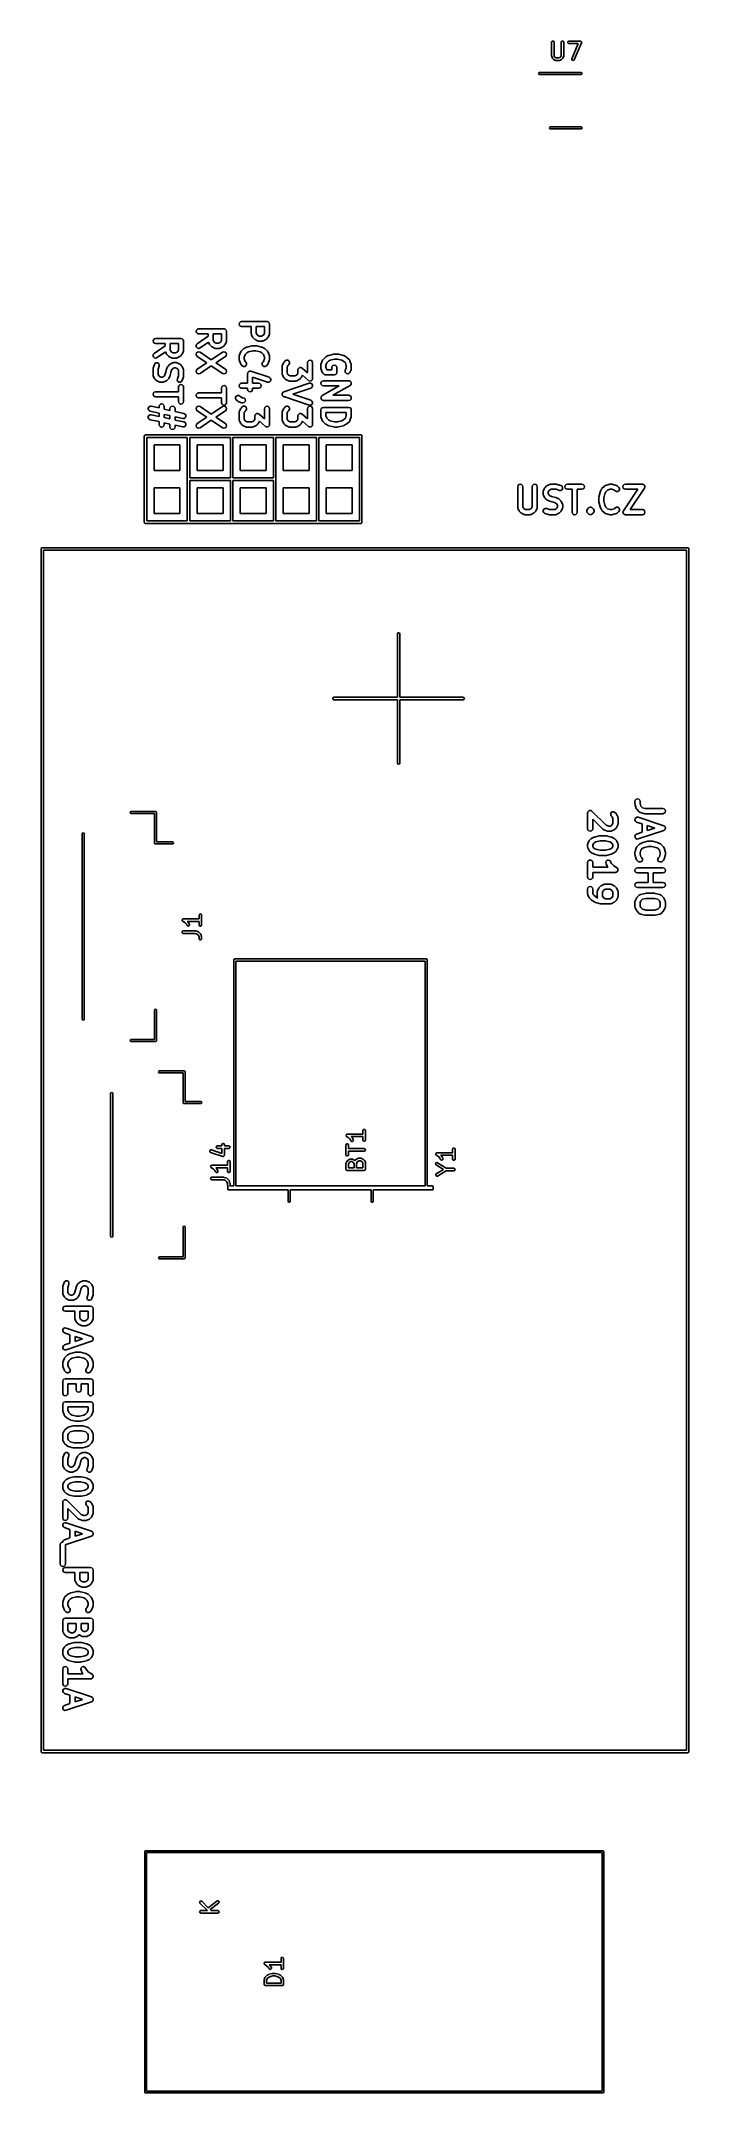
# Model space of a CAD drawing. Extents: x 0 to 1.5, y 0.2 to 4.97.
import ezdxf

# ---------------------------------------------------------------- set-up
doc = ezdxf.new("R2010")
doc.units = 0
doc.header["$MEASUREMENT"] = 0
doc.layers.add('BLACK', color=7, linetype='CONTINUOUS')

msp = doc.modelspace()

# ---------------------------------------------------------------- linework, layer by layer
at = {"layer": 'BLACK', "linetype": 'CONTINUOUS'}
for p, q in [((1.1836, 4.9664), (1.1838, 4.9675)), ((1.1836, 4.9346), (1.1836, 4.9664)), ((1.1838, 4.9675), (1.1851, 4.969)), ((1.1851, 4.969), (1.187, 4.9694)), ((1.187, 4.9694), (1.1888, 4.9683)), ((1.1888, 4.9683), (1.1895, 4.9664)), ((1.1895, 4.9664), (1.1895, 4.9353)), ((1.2061, 4.9664), (1.2063, 4.9675)), ((1.2061, 4.9353), (1.2061, 4.9664)), ((1.2063, 4.9675), (1.2076, 4.969)), ((1.2076, 4.969), (1.2095, 4.9694)), ((1.2095, 4.9694), (1.2113, 4.9683)), ((1.2113, 4.9683), (1.212, 4.9664)), ((1.212, 4.9664), (1.212, 4.9346)), ((1.2211, 4.9669), (1.2221, 4.9687)), ((1.2215, 4.965), (1.2211, 4.9669)), ((1.223, 4.9637), (1.2215, 4.965)), ((1.2221, 4.9687), (1.224, 4.9694)), ((1.224, 4.9635), (1.223, 4.9637)), ((1.224, 4.9694), (1.2503, 4.9694)), ((1.2458, 4.9635), (1.224, 4.9635)), ((1.2307, 4.9282), (1.2458, 4.9635)), ((1.253, 4.9653), (1.2361, 4.9259)), ((1.2503, 4.9694), (1.2513, 4.9692)), ((1.2513, 4.9692), (1.2516, 4.969)), ((1.2516, 4.969), (1.2519, 4.9689)), ((1.2519, 4.9689), (1.2523, 4.9684)), ((1.2523, 4.9684), (1.2528, 4.9679)), ((1.2528, 4.9679), (1.2529, 4.9676)), ((1.2529, 4.9676), (1.2531, 4.9673)), ((1.2532, 4.9659), (1.253, 4.9656)), ((1.253, 4.9656), (1.253, 4.9653)), ((1.2531, 4.9673), (1.2531, 4.9666)), ((1.2531, 4.9666), (1.2532, 4.9659)), ((1.1837, 4.9344), (1.1836, 4.9346)), ((1.1836, 4.9342), (1.1837, 4.9344)), ((1.1839, 4.9333), (1.1836, 4.9342)), ((1.1858, 4.9295), (1.1839, 4.9333)), ((1.1863, 4.9287), (1.1858, 4.9295)), ((1.1858, 4.9295), (1.1858, 4.9295)), ((1.1882, 4.9269), (1.1863, 4.9287)), ((1.1883, 4.9268), (1.1882, 4.9269)), ((1.189, 4.9263), (1.1883, 4.9268)), ((1.1927, 4.9244), (1.189, 4.9263)), ((1.1895, 4.9353), (1.1908, 4.9326)), ((1.1908, 4.9326), (1.192, 4.9314)), ((1.192, 4.9314), (1.1947, 4.93)), ((1.1929, 4.9244), (1.1927, 4.9244)), ((1.193, 4.9243), (1.1929, 4.9244)), ((1.194, 4.9241), (1.193, 4.9243)), ((1.2015, 4.9241), (1.194, 4.9241)), ((1.1947, 4.93), (1.2008, 4.93)), ((1.2008, 4.93), (1.2035, 4.9314)), ((1.2017, 4.9242), (1.2015, 4.9241)), ((1.2019, 4.9241), (1.2017, 4.9242)), ((1.2029, 4.9244), (1.2019, 4.9241)), ((1.2066, 4.9263), (1.2029, 4.9244)), ((1.2035, 4.9314), (1.2047, 4.9326)), ((1.2047, 4.9326), (1.2061, 4.9353)), ((1.2067, 4.9264), (1.2066, 4.9263)), ((1.2074, 4.9269), (1.2067, 4.9264)), ((1.2092, 4.9287), (1.2074, 4.9269)), ((1.2093, 4.9288), (1.2092, 4.9287)), ((1.2098, 4.9295), (1.2093, 4.9288)), ((1.2117, 4.9333), (1.2098, 4.9295)), ((1.2118, 4.9336), (1.2117, 4.9334)), ((1.2117, 4.9334), (1.2117, 4.9333)), ((1.212, 4.9346), (1.2118, 4.9336)), ((1.2306, 4.9262), (1.2307, 4.9282)), ((1.2318, 4.9246), (1.2306, 4.9262)), ((1.2338, 4.9241), (1.2318, 4.9246)), ((1.2356, 4.925), (1.2338, 4.9241)), ((1.2361, 4.9259), (1.2356, 4.925)), ((1.1531, 4.8941), (1.1538, 4.8958)), ((1.1538, 4.8924), (1.1531, 4.8941)), ((1.1538, 4.8958), (1.1555, 4.8965)), ((1.1555, 4.8917), (1.1538, 4.8924)), ((1.1555, 4.8965), (1.252, 4.8965)), ((1.252, 4.8917), (1.1555, 4.8917)), ((1.252, 4.8965), (1.2536, 4.8958)), ((1.2536, 4.8924), (1.252, 4.8917)), ((1.2536, 4.8958), (1.2543, 4.8941)), ((1.2543, 4.8941), (1.2536, 4.8924)), ((1.1787, 4.7673), (1.1794, 4.769)), ((1.1794, 4.7656), (1.1787, 4.7673)), ((1.1794, 4.769), (1.1811, 4.7697)), ((1.1811, 4.765), (1.1794, 4.7656)), ((1.1811, 4.7697), (1.252, 4.7697)), ((1.252, 4.765), (1.1811, 4.765)), ((1.252, 4.7697), (1.2536, 4.769)), ((1.2536, 4.7656), (1.252, 4.765)), ((1.2536, 4.769), (1.2543, 4.7673)), ((1.2543, 4.7673), (1.2536, 4.7656)), ((0.3574, 4.2945), (0.3582, 4.2975)), ((0.3582, 4.2915), (0.3574, 4.2945)), ((0.3582, 4.2975), (0.3603, 4.2996)), ((0.3603, 4.2996), (0.3633, 4.3004)), ((0.3633, 4.3004), (0.4223, 4.3004)), ((0.4223, 4.3004), (0.4253, 4.2996)), ((0.4253, 4.2996), (0.4275, 4.2975)), ((0.4275, 4.2975), (0.4282, 4.2945)), ((0.4282, 4.2945), (0.4282, 4.272)), ((0.4574, 4.3115), (0.4582, 4.3144)), ((0.4582, 4.3085), (0.4574, 4.3115)), ((0.4582, 4.3144), (0.4603, 4.3166)), ((0.4603, 4.3064), (0.4582, 4.3085)), ((0.4603, 4.3166), (0.4633, 4.3174)), ((0.4633, 4.3056), (0.4603, 4.3064)), ((0.4633, 4.3174), (0.5223, 4.3174)), ((0.4855, 4.3056), (0.4633, 4.3056)), ((0.4855, 4.289), (0.4855, 4.3056)), ((0.4973, 4.3056), (0.4973, 4.2904)), ((0.5164, 4.3056), (0.4973, 4.3056)), ((0.5164, 4.2904), (0.5164, 4.3056)), ((0.5223, 4.3174), (0.5253, 4.3166)), ((0.5253, 4.3166), (0.5275, 4.3144)), ((0.5275, 4.3144), (0.5282, 4.3115)), ((0.5282, 4.3115), (0.5282, 4.289)), ((0.2574, 4.2721), (0.2582, 4.2751)), ((0.2582, 4.2691), (0.2574, 4.2721)), ((0.2582, 4.2751), (0.2603, 4.2772)), ((0.2603, 4.267), (0.2582, 4.2691)), ((0.2599, 4.2432), (0.2855, 4.2611)), ((0.2603, 4.2772), (0.2633, 4.278)), ((0.2633, 4.2662), (0.2603, 4.267)), ((0.2633, 4.278), (0.3223, 4.278)), ((0.2855, 4.2662), (0.2633, 4.2662)), ((0.2861, 4.2471), (0.2667, 4.2335)), ((0.2855, 4.2611), (0.2855, 4.2662)), ((0.2861, 4.247), (0.2861, 4.2471)), ((0.2889, 4.2413), (0.2861, 4.247)), ((0.2973, 4.2662), (0.2973, 4.251)), ((0.3164, 4.2662), (0.2973, 4.2662)), ((0.2973, 4.251), (0.2991, 4.2475)), ((0.2991, 4.2475), (0.3005, 4.246)), ((0.3005, 4.246), (0.304, 4.2443)), ((0.3097, 4.2443), (0.3132, 4.246)), ((0.3132, 4.246), (0.3147, 4.2475)), ((0.3147, 4.2475), (0.3164, 4.251)), ((0.3164, 4.251), (0.3164, 4.2662)), ((0.3223, 4.278), (0.3253, 4.2772)), ((0.3276, 4.247), (0.3248, 4.2413)), ((0.3253, 4.2772), (0.3275, 4.2751)), ((0.3275, 4.2751), (0.3282, 4.2721)), ((0.3279, 4.2483), (0.3276, 4.247)), ((0.3282, 4.2496), (0.3279, 4.2483)), ((0.3282, 4.2721), (0.3282, 4.2496)), ((0.3574, 4.2602), (0.3579, 4.2632)), ((0.3584, 4.2574), (0.3574, 4.2602)), ((0.3579, 4.2632), (0.3599, 4.2656)), ((0.3603, 4.2894), (0.3582, 4.2915)), ((0.3608, 4.2554), (0.3584, 4.2574)), ((0.3584, 4.2443), (0.3607, 4.2464)), ((0.3599, 4.2656), (0.3855, 4.2835)), ((0.3633, 4.2886), (0.3603, 4.2894)), ((0.3607, 4.2464), (0.3637, 4.247)), ((0.3638, 4.2549), (0.3608, 4.2554)), ((0.3855, 4.2886), (0.3633, 4.2886)), ((0.3637, 4.247), (0.3666, 4.246)), ((0.3667, 4.2559), (0.3638, 4.2549)), ((0.3666, 4.246), (0.3928, 4.2285)), ((0.3861, 4.2695), (0.3667, 4.2559)), ((0.3855, 4.2835), (0.3855, 4.2886)), ((0.3861, 4.2694), (0.3861, 4.2695)), ((0.3889, 4.2637), (0.3861, 4.2694)), ((0.3896, 4.263), (0.3889, 4.2637)), ((0.39, 4.2622), (0.3896, 4.263)), ((0.3929, 4.2594), (0.39, 4.2622)), ((0.3928, 4.2285), (0.4191, 4.246)), ((0.3937, 4.2589), (0.3929, 4.2594)), ((0.3944, 4.2583), (0.3937, 4.2589)), ((0.4, 4.2555), (0.3944, 4.2583)), ((0.3973, 4.2886), (0.3973, 4.2734)), ((0.4164, 4.2886), (0.3973, 4.2886)), ((0.3973, 4.2734), (0.3991, 4.2699)), ((0.3991, 4.2699), (0.4005, 4.2684)), ((0.4013, 4.2552), (0.4, 4.2555)), ((0.4005, 4.2684), (0.404, 4.2667)), ((0.4027, 4.2548), (0.4013, 4.2552)), ((0.4111, 4.2548), (0.4027, 4.2548)), ((0.404, 4.2667), (0.4097, 4.2667)), ((0.4097, 4.2667), (0.4132, 4.2684)), ((0.4124, 4.2552), (0.4111, 4.2548)), ((0.4137, 4.2555), (0.4124, 4.2552)), ((0.4132, 4.2684), (0.4147, 4.2699)), ((0.4194, 4.2583), (0.4137, 4.2555)), ((0.4147, 4.2699), (0.4164, 4.2734)), ((0.4164, 4.2734), (0.4164, 4.2886)), ((0.4191, 4.246), (0.422, 4.247)), ((0.4201, 4.2589), (0.4194, 4.2583)), ((0.4209, 4.2594), (0.4201, 4.2589)), ((0.4237, 4.2622), (0.4209, 4.2594)), ((0.422, 4.247), (0.425, 4.2464)), ((0.4242, 4.263), (0.4237, 4.2622)), ((0.4248, 4.2637), (0.4242, 4.263)), ((0.4276, 4.2694), (0.4248, 4.2637)), ((0.425, 4.2464), (0.4273, 4.2443)), ((0.4279, 4.2707), (0.4276, 4.2694)), ((0.4282, 4.272), (0.4279, 4.2707)), ((0.4577, 4.2374), (0.4605, 4.2458)), ((0.4605, 4.2458), (0.4612, 4.247)), ((0.4612, 4.247), (0.4619, 4.2481)), ((0.4619, 4.2481), (0.4675, 4.2538)), ((0.4675, 4.2538), (0.4684, 4.2542)), ((0.4684, 4.2542), (0.4691, 4.2549)), ((0.4691, 4.2549), (0.4747, 4.2577)), ((0.4747, 4.2577), (0.4753, 4.2578)), ((0.4794, 4.2468), (0.4752, 4.2447)), ((0.4753, 4.2578), (0.4759, 4.2581)), ((0.4759, 4.2581), (0.4872, 4.261)), ((0.4893, 4.2493), (0.4794, 4.2468)), ((0.4859, 4.2877), (0.4855, 4.289)), ((0.4861, 4.2863), (0.4859, 4.2877)), ((0.4889, 4.2807), (0.4861, 4.2863)), ((0.4872, 4.261), (0.4879, 4.2609)), ((0.4879, 4.2609), (0.4886, 4.2611)), ((0.4886, 4.2611), (0.497, 4.2611)), ((0.4896, 4.28), (0.4889, 4.2807)), ((0.4963, 4.2493), (0.4893, 4.2493)), ((0.49, 4.2792), (0.4896, 4.28)), ((0.4929, 4.2764), (0.49, 4.2792)), ((0.4937, 4.2759), (0.4929, 4.2764)), ((0.4944, 4.2752), (0.4937, 4.2759)), ((0.5, 4.2724), (0.4944, 4.2752)), ((0.5062, 4.2468), (0.4963, 4.2493)), ((0.497, 4.2611), (0.4977, 4.2609)), ((0.4973, 4.2904), (0.4991, 4.2868)), ((0.4977, 4.2609), (0.4985, 4.261)), ((0.4985, 4.261), (0.5097, 4.2581)), ((0.4991, 4.2868), (0.5005, 4.2854)), ((0.5013, 4.2722), (0.5, 4.2724)), ((0.5005, 4.2854), (0.504, 4.2836)), ((0.5027, 4.2718), (0.5013, 4.2722)), ((0.5111, 4.2718), (0.5027, 4.2718)), ((0.504, 4.2836), (0.5097, 4.2836)), ((0.5104, 4.2447), (0.5062, 4.2468)), ((0.5097, 4.2836), (0.5132, 4.2854)), ((0.5097, 4.2581), (0.5103, 4.2578)), ((0.5103, 4.2578), (0.5109, 4.2577)), ((0.5109, 4.2577), (0.5165, 4.2549)), ((0.5124, 4.2722), (0.5111, 4.2718)), ((0.5137, 4.2724), (0.5124, 4.2722)), ((0.5132, 4.2854), (0.5147, 4.2868)), ((0.5194, 4.2752), (0.5137, 4.2724)), ((0.5147, 4.2868), (0.5164, 4.2904)), ((0.5165, 4.2549), (0.5173, 4.2542)), ((0.5173, 4.2542), (0.5181, 4.2538)), ((0.5181, 4.2538), (0.5237, 4.2481)), ((0.5201, 4.2759), (0.5194, 4.2752)), ((0.5209, 4.2764), (0.5201, 4.2759)), ((0.5237, 4.2792), (0.5209, 4.2764)), ((0.5242, 4.28), (0.5237, 4.2792)), ((0.5237, 4.2481), (0.5244, 4.247)), ((0.5248, 4.2807), (0.5242, 4.28)), ((0.5244, 4.247), (0.5251, 4.2458)), ((0.5276, 4.2863), (0.5248, 4.2807)), ((0.5251, 4.2458), (0.5279, 4.2374)), ((0.5279, 4.2877), (0.5276, 4.2863)), ((0.5282, 4.289), (0.5279, 4.2877)), ((0.2574, 4.2378), (0.2579, 4.2409)), ((0.2584, 4.235), (0.2574, 4.2378)), ((0.2574, 4.2074), (0.2576, 4.2083)), ((0.2574, 4.1934), (0.2574, 4.2074)), ((0.2576, 4.2083), (0.2577, 4.2093)), ((0.2577, 4.2093), (0.2605, 4.2177)), ((0.2579, 4.2409), (0.2599, 4.2432)), ((0.2608, 4.233), (0.2584, 4.235)), ((0.2605, 4.2177), (0.2622, 4.2203)), ((0.2638, 4.2325), (0.2608, 4.233)), ((0.2622, 4.2203), (0.2649, 4.2216)), ((0.2667, 4.2335), (0.2638, 4.2325)), ((0.2649, 4.2216), (0.268, 4.2215)), ((0.268, 4.2215), (0.2705, 4.2198)), ((0.2717, 4.214), (0.2692, 4.2065)), ((0.2692, 4.2065), (0.2692, 4.1947)), ((0.2705, 4.2198), (0.2719, 4.217)), ((0.2719, 4.217), (0.2717, 4.214)), ((0.2858, 4.1954), (0.2885, 4.206)), ((0.2885, 4.206), (0.2888, 4.2066)), ((0.2888, 4.2066), (0.2889, 4.2073)), ((0.2896, 4.2406), (0.2889, 4.2413)), ((0.2889, 4.2073), (0.2917, 4.2129)), ((0.29, 4.2398), (0.2896, 4.2406)), ((0.2929, 4.237), (0.29, 4.2398)), ((0.2917, 4.2129), (0.2924, 4.2136)), ((0.2924, 4.2136), (0.2929, 4.2144)), ((0.2937, 4.2365), (0.2929, 4.237)), ((0.2929, 4.2144), (0.2957, 4.2172)), ((0.2944, 4.2359), (0.2937, 4.2365)), ((0.3, 4.2331), (0.2944, 4.2359)), ((0.2957, 4.2172), (0.2965, 4.2177)), ((0.2965, 4.2177), (0.2972, 4.2183)), ((0.2998, 4.2025), (0.2971, 4.1919)), ((0.2972, 4.2183), (0.3028, 4.2211)), ((0.3019, 4.2067), (0.2998, 4.2025)), ((0.3013, 4.2328), (0.3, 4.2331)), ((0.3027, 4.2325), (0.3013, 4.2328)), ((0.3033, 4.2082), (0.3019, 4.2067)), ((0.3111, 4.2325), (0.3027, 4.2325)), ((0.3028, 4.2211), (0.3042, 4.2214)), ((0.3069, 4.21), (0.3033, 4.2082)), ((0.304, 4.2443), (0.3097, 4.2443)), ((0.3042, 4.2214), (0.3055, 4.2218)), ((0.3055, 4.2218), (0.3111, 4.2218)), ((0.3097, 4.21), (0.3069, 4.21)), ((0.3132, 4.2082), (0.3097, 4.21)), ((0.3124, 4.2328), (0.3111, 4.2325)), ((0.3111, 4.2218), (0.3124, 4.2214)), ((0.3137, 4.2331), (0.3124, 4.2328)), ((0.3124, 4.2214), (0.3137, 4.2211)), ((0.3147, 4.2067), (0.3132, 4.2082)), ((0.3194, 4.2359), (0.3137, 4.2331)), ((0.3137, 4.2211), (0.3194, 4.2183)), ((0.3164, 4.2032), (0.3147, 4.2067)), ((0.3164, 4.1915), (0.3164, 4.2032)), ((0.3201, 4.2365), (0.3194, 4.2359)), ((0.3194, 4.2183), (0.3201, 4.2177)), ((0.3209, 4.237), (0.3201, 4.2365)), ((0.3201, 4.2177), (0.3209, 4.2172)), ((0.3237, 4.2398), (0.3209, 4.237)), ((0.3209, 4.2172), (0.3237, 4.2144)), ((0.3242, 4.2406), (0.3237, 4.2398)), ((0.3237, 4.2144), (0.3242, 4.2136)), ((0.3248, 4.2413), (0.3242, 4.2406)), ((0.3242, 4.2136), (0.3248, 4.2129)), ((0.3248, 4.2129), (0.3276, 4.2073)), ((0.3276, 4.2073), (0.3279, 4.2059)), ((0.3279, 4.2059), (0.3282, 4.2046)), ((0.3282, 4.2046), (0.3282, 4.1905)), ((0.3574, 4.2414), (0.3584, 4.2443)), ((0.358, 4.2385), (0.3574, 4.2414)), ((0.3574, 4.2013), (0.358, 4.2043)), ((0.3584, 4.1984), (0.3574, 4.2013)), ((0.36, 4.2362), (0.358, 4.2385)), ((0.358, 4.2043), (0.36, 4.2066)), ((0.3607, 4.1964), (0.3584, 4.1984)), ((0.3822, 4.2214), (0.36, 4.2362)), ((0.36, 4.2066), (0.3822, 4.2214)), ((0.3928, 4.2143), (0.3666, 4.1968)), ((0.4191, 4.1968), (0.3928, 4.2143)), ((0.4256, 4.2362), (0.4035, 4.2214)), ((0.4035, 4.2214), (0.4256, 4.2066)), ((0.4273, 4.1984), (0.425, 4.1964)), ((0.4276, 4.2385), (0.4256, 4.2362)), ((0.4256, 4.2066), (0.4276, 4.2043)), ((0.4273, 4.2443), (0.4282, 4.2414)), ((0.4282, 4.2013), (0.4273, 4.1984)), ((0.4282, 4.2414), (0.4276, 4.2385)), ((0.4276, 4.2043), (0.4282, 4.2013)), ((0.4574, 4.2355), (0.4576, 4.2365)), ((0.4574, 4.2299), (0.4574, 4.2355)), ((0.4576, 4.229), (0.4574, 4.2299)), ((0.4576, 4.2365), (0.4577, 4.2374)), ((0.4577, 4.228), (0.4576, 4.229)), ((0.4605, 4.2196), (0.4577, 4.228)), ((0.4612, 4.2185), (0.4605, 4.2196)), ((0.4619, 4.2173), (0.4612, 4.2185)), ((0.4647, 4.2145), (0.4619, 4.2173)), ((0.4674, 4.213), (0.4647, 4.2145)), ((0.4704, 4.213), (0.4674, 4.213)), ((0.4713, 4.2408), (0.4692, 4.2346)), ((0.4692, 4.2346), (0.4692, 4.2309)), ((0.4692, 4.2309), (0.4713, 4.2247)), ((0.4731, 4.2145), (0.4704, 4.213)), ((0.4752, 4.2447), (0.4713, 4.2408)), ((0.4713, 4.2247), (0.4731, 4.2228)), ((0.4731, 4.2228), (0.4746, 4.2202)), ((0.4746, 4.2171), (0.4731, 4.2145)), ((0.4746, 4.2202), (0.4746, 4.2171)), ((0.4773, 4.1971), (0.4774, 4.198)), ((0.4774, 4.198), (0.4777, 4.1985)), ((0.4777, 4.1985), (0.4779, 4.1991)), ((0.4779, 4.1991), (0.4785, 4.1998)), ((0.4785, 4.1998), (0.4791, 4.2006)), ((0.4791, 4.2006), (0.4796, 4.2009)), ((0.4796, 4.2009), (0.48, 4.2013)), ((0.48, 4.2013), (0.4809, 4.2015)), ((0.4809, 4.2015), (0.4818, 4.202)), ((0.4818, 4.202), (0.4824, 4.2019)), ((0.4824, 4.2019), (0.483, 4.2021)), ((0.483, 4.2021), (0.4839, 4.2018)), ((0.4839, 4.2018), (0.4848, 4.2018)), ((0.4848, 4.2018), (0.527, 4.1877)), ((0.5144, 4.2408), (0.5104, 4.2447)), ((0.511, 4.2202), (0.5125, 4.2228)), ((0.511, 4.2171), (0.511, 4.2202)), ((0.5125, 4.2145), (0.511, 4.2171)), ((0.5125, 4.2228), (0.5144, 4.2247)), ((0.5152, 4.213), (0.5125, 4.2145)), ((0.5164, 4.2346), (0.5144, 4.2408)), ((0.5144, 4.2247), (0.5164, 4.2309)), ((0.5182, 4.213), (0.5152, 4.213)), ((0.5164, 4.2309), (0.5164, 4.2346)), ((0.5209, 4.2145), (0.5182, 4.213)), ((0.5237, 4.2173), (0.5209, 4.2145)), ((0.5244, 4.2185), (0.5237, 4.2173)), ((0.5251, 4.2196), (0.5244, 4.2185)), ((0.5279, 4.228), (0.5251, 4.2196)), ((0.5279, 4.2374), (0.528, 4.2365)), ((0.528, 4.229), (0.5279, 4.228)), ((0.528, 4.2365), (0.5282, 4.2355)), ((0.5282, 4.2299), (0.528, 4.229)), ((0.5282, 4.2355), (0.5282, 4.2299)), ((0.5574, 4.213), (0.5577, 4.2143)), ((0.5574, 4.1962), (0.5574, 4.213)), ((0.5577, 4.2143), (0.558, 4.2157)), ((0.558, 4.2157), (0.5608, 4.2213)), ((0.5608, 4.2213), (0.5614, 4.222)), ((0.5614, 4.222), (0.5619, 4.2228)), ((0.5619, 4.2228), (0.5647, 4.2256)), ((0.5647, 4.2256), (0.5674, 4.2272)), ((0.5674, 4.2272), (0.5704, 4.2272)), ((0.5709, 4.2152), (0.5692, 4.2116)), ((0.5692, 4.2116), (0.5692, 4.1976)), ((0.5704, 4.2272), (0.5731, 4.2257)), ((0.5731, 4.2173), (0.5709, 4.2152)), ((0.5731, 4.2257), (0.5746, 4.223)), ((0.5746, 4.2199), (0.5731, 4.2173)), ((0.5746, 4.223), (0.5746, 4.2199)), ((0.5939, 4.2046), (0.5941, 4.2052)), ((0.5939, 4.1976), (0.5939, 4.2046)), ((0.594, 4.2058), (0.5945, 4.2066)), ((0.5941, 4.2052), (0.594, 4.2058)), ((0.5945, 4.2066), (0.5947, 4.2076)), ((0.5947, 4.2076), (0.5951, 4.208)), ((0.5951, 4.208), (0.5954, 4.2085)), ((0.5954, 4.2085), (0.5962, 4.209)), ((0.5962, 4.209), (0.5969, 4.2097)), ((0.5969, 4.2097), (0.5975, 4.2099)), ((0.5975, 4.2099), (0.5979, 4.2102)), ((0.5979, 4.2102), (0.5989, 4.2103)), ((0.5989, 4.2103), (0.5998, 4.2105)), ((0.5998, 4.2105), (0.6004, 4.2104)), ((0.6004, 4.2104), (0.601, 4.2104)), ((0.601, 4.2104), (0.6019, 4.21)), ((0.6019, 4.21), (0.6028, 4.2097)), ((0.6028, 4.2097), (0.6032, 4.2093)), ((0.6032, 4.2093), (0.6037, 4.2091)), ((0.6037, 4.2091), (0.6164, 4.1979)), ((0.6164, 4.2215), (0.6172, 4.2244)), ((0.6164, 4.1979), (0.6164, 4.2215)), ((0.6172, 4.2244), (0.6194, 4.2266)), ((0.6194, 4.2266), (0.6223, 4.2274)), ((0.6223, 4.2274), (0.6253, 4.2266)), ((0.6253, 4.2266), (0.6275, 4.2244)), ((0.6275, 4.2244), (0.6282, 4.2215)), ((0.6282, 4.2215), (0.6282, 4.1849)), ((0.6474, 4.2158), (0.6476, 4.2168)), ((0.6474, 4.2102), (0.6474, 4.2158)), ((0.6476, 4.2093), (0.6474, 4.2102)), ((0.6476, 4.2168), (0.6477, 4.2177)), ((0.6477, 4.2084), (0.6476, 4.2093)), ((0.6477, 4.2177), (0.6505, 4.2262)), ((0.6505, 4.1999), (0.6477, 4.2084)), ((0.6505, 4.2262), (0.6512, 4.2273)), ((0.6512, 4.1988), (0.6505, 4.1999)), ((0.6512, 4.2273), (0.6519, 4.2285)), ((0.6519, 4.1976), (0.6512, 4.1988)), ((0.6519, 4.2285), (0.6575, 4.2341)), ((0.6547, 4.1948), (0.6519, 4.1976)), ((0.6575, 4.2341), (0.6584, 4.2346)), ((0.6584, 4.2346), (0.6591, 4.2352)), ((0.6591, 4.2352), (0.6647, 4.238)), ((0.6613, 4.2211), (0.6592, 4.2149)), ((0.6592, 4.2149), (0.6592, 4.2112)), ((0.6592, 4.2112), (0.6613, 4.205)), ((0.6652, 4.2251), (0.6613, 4.2211)), ((0.6613, 4.205), (0.6614, 4.2049)), ((0.6614, 4.2049), (0.6727, 4.2049)), ((0.6647, 4.238), (0.6653, 4.2381)), ((0.6694, 4.2272), (0.6652, 4.2251)), ((0.6653, 4.2381), (0.6659, 4.2385)), ((0.6659, 4.2385), (0.6772, 4.2413)), ((0.6793, 4.2296), (0.6694, 4.2272)), ((0.6727, 4.2102), (0.6735, 4.2132)), ((0.6727, 4.2049), (0.6727, 4.2102)), ((0.6735, 4.2132), (0.6756, 4.2153)), ((0.6756, 4.2153), (0.6786, 4.2161)), ((0.6772, 4.2413), (0.6779, 4.2413)), ((0.6779, 4.2413), (0.6786, 4.2415)), ((0.6786, 4.2415), (0.687, 4.2415)), ((0.6786, 4.2161), (0.6815, 4.2153)), ((0.6863, 4.2296), (0.6793, 4.2296)), ((0.6815, 4.2153), (0.6837, 4.2132)), ((0.6837, 4.2132), (0.6845, 4.2102)), ((0.6845, 4.199), (0.6837, 4.196)), ((0.6845, 4.2102), (0.6845, 4.199)), ((0.6962, 4.2272), (0.6863, 4.2296)), ((0.687, 4.2415), (0.6877, 4.2413)), ((0.6877, 4.2413), (0.6885, 4.2413)), ((0.6885, 4.2413), (0.6997, 4.2385)), ((0.7004, 4.2251), (0.6962, 4.2272)), ((0.6997, 4.2385), (0.7003, 4.2381)), ((0.7003, 4.2381), (0.7009, 4.238)), ((0.7044, 4.2211), (0.7004, 4.2251)), ((0.7009, 4.238), (0.7065, 4.2352)), ((0.7036, 4.2014), (0.7042, 4.2044)), ((0.7046, 4.1985), (0.7036, 4.2014)), ((0.7042, 4.2044), (0.7064, 4.2088)), ((0.7064, 4.2149), (0.7044, 4.2211)), ((0.7069, 4.1965), (0.7046, 4.1985)), ((0.7064, 4.2088), (0.7064, 4.2149)), ((0.7065, 4.2352), (0.7073, 4.2346)), ((0.7073, 4.2346), (0.7081, 4.2341)), ((0.7081, 4.2341), (0.7137, 4.2285)), ((0.7148, 4.1992), (0.7128, 4.1969)), ((0.7137, 4.2285), (0.7144, 4.2273)), ((0.7144, 4.2273), (0.7151, 4.2262)), ((0.7176, 4.2048), (0.7148, 4.1992)), ((0.7151, 4.2262), (0.7179, 4.2177)), ((0.7179, 4.2061), (0.7176, 4.2048)), ((0.7179, 4.2177), (0.718, 4.2168)), ((0.7182, 4.2074), (0.7179, 4.2061)), ((0.718, 4.2168), (0.7182, 4.2158)), ((0.7182, 4.2158), (0.7182, 4.2074)), ((0.2577, 4.1921), (0.2574, 4.1934)), ((0.2574, 4.1484), (0.2582, 4.1513)), ((0.258, 4.1907), (0.2577, 4.1921)), ((0.2608, 4.1851), (0.258, 4.1907)), ((0.2582, 4.1513), (0.2603, 4.1535)), ((0.2603, 4.1535), (0.2633, 4.1543)), ((0.2614, 4.1844), (0.2608, 4.1851)), ((0.2619, 4.1836), (0.2614, 4.1844)), ((0.2647, 4.1807), (0.2619, 4.1836)), ((0.2633, 4.1543), (0.3164, 4.1543)), ((0.2656, 4.1803), (0.2647, 4.1807)), ((0.2663, 4.1796), (0.2656, 4.1803)), ((0.2719, 4.1768), (0.2663, 4.1796)), ((0.2692, 4.1947), (0.271, 4.1912)), ((0.271, 4.1912), (0.2724, 4.1898)), ((0.2732, 4.1765), (0.2719, 4.1768)), ((0.2724, 4.1898), (0.2759, 4.188)), ((0.2745, 4.1762), (0.2732, 4.1765)), ((0.2802, 4.1762), (0.2745, 4.1762)), ((0.2759, 4.188), (0.2788, 4.188)), ((0.2788, 4.188), (0.2823, 4.1898)), ((0.2815, 4.1765), (0.2802, 4.1762)), ((0.2828, 4.1768), (0.2815, 4.1765)), ((0.2823, 4.1898), (0.2837, 4.1912)), ((0.2884, 4.1796), (0.2828, 4.1768)), ((0.2837, 4.1912), (0.2858, 4.1954)), ((0.2891, 4.1803), (0.2884, 4.1796)), ((0.29, 4.1807), (0.2891, 4.1803)), ((0.2928, 4.1836), (0.29, 4.1807)), ((0.2932, 4.1844), (0.2928, 4.1836)), ((0.2939, 4.1851), (0.2932, 4.1844)), ((0.2967, 4.1907), (0.2939, 4.1851)), ((0.2968, 4.1914), (0.2967, 4.1907)), ((0.2971, 4.1919), (0.2968, 4.1914)), ((0.3137, 4.1809), (0.3139, 4.184)), ((0.3151, 4.1782), (0.3137, 4.1809)), ((0.3139, 4.184), (0.3164, 4.1915)), ((0.3177, 4.1765), (0.3151, 4.1782)), ((0.3164, 4.1652), (0.3172, 4.1682)), ((0.3164, 4.1543), (0.3164, 4.1652)), ((0.3172, 4.1682), (0.3194, 4.1704)), ((0.3207, 4.1763), (0.3177, 4.1765)), ((0.3194, 4.1704), (0.3223, 4.1711)), ((0.3234, 4.1777), (0.3207, 4.1763)), ((0.3223, 4.1711), (0.3253, 4.1704)), ((0.3251, 4.1802), (0.3234, 4.1777)), ((0.3279, 4.1887), (0.3251, 4.1802)), ((0.3253, 4.1704), (0.3275, 4.1682)), ((0.3275, 4.1682), (0.3282, 4.1652)), ((0.328, 4.1896), (0.3279, 4.1887)), ((0.3282, 4.1905), (0.328, 4.1896)), ((0.3282, 4.1652), (0.3282, 4.1315)), ((0.3582, 4.1485), (0.3603, 4.1507)), ((0.3603, 4.1507), (0.3633, 4.1515)), ((0.3637, 4.1958), (0.3607, 4.1964)), ((0.3633, 4.1515), (0.4164, 4.1515)), ((0.3666, 4.1968), (0.3637, 4.1958)), ((0.4164, 4.1624), (0.4172, 4.1654)), ((0.4164, 4.1515), (0.4164, 4.1624)), ((0.4172, 4.1654), (0.4194, 4.1675)), ((0.422, 4.1958), (0.4191, 4.1968)), ((0.4194, 4.1675), (0.4223, 4.1683)), ((0.425, 4.1964), (0.422, 4.1958)), ((0.4223, 4.1683), (0.4253, 4.1675)), ((0.4253, 4.1675), (0.4275, 4.1654)), ((0.4275, 4.1654), (0.4282, 4.1624)), ((0.4282, 4.1624), (0.4282, 4.1287)), ((0.4574, 4.1681), (0.4582, 4.171)), ((0.4582, 4.1651), (0.4574, 4.1681)), ((0.4582, 4.171), (0.4603, 4.1732)), ((0.4603, 4.1629), (0.4582, 4.1651)), ((0.4603, 4.1732), (0.4633, 4.1739)), ((0.4633, 4.1621), (0.4603, 4.1629)), ((0.4633, 4.1739), (0.4771, 4.1739)), ((0.4771, 4.1621), (0.4633, 4.1621)), ((0.4771, 4.1962), (0.4773, 4.1971)), ((0.4771, 4.1739), (0.4771, 4.1962)), ((0.4771, 4.1596), (0.4771, 4.1621)), ((0.4779, 4.1567), (0.4771, 4.1596)), ((0.48, 4.1545), (0.4779, 4.1567)), ((0.483, 4.1537), (0.48, 4.1545)), ((0.4859, 4.1545), (0.483, 4.1537)), ((0.4881, 4.1567), (0.4859, 4.1545)), ((0.4889, 4.1596), (0.4881, 4.1567)), ((0.5233, 4.1765), (0.4889, 4.188)), ((0.4889, 4.188), (0.4889, 4.1739)), ((0.4889, 4.1739), (0.5027, 4.1739)), ((0.5027, 4.1621), (0.4889, 4.1621)), ((0.4889, 4.1621), (0.4889, 4.1596)), ((0.5027, 4.1739), (0.5056, 4.1732)), ((0.5056, 4.1629), (0.5027, 4.1621)), ((0.5056, 4.1732), (0.5078, 4.171)), ((0.5078, 4.1651), (0.5056, 4.1629)), ((0.5078, 4.171), (0.5086, 4.1681)), ((0.5086, 4.1681), (0.5078, 4.1651)), ((0.5263, 4.1763), (0.5233, 4.1765)), ((0.5291, 4.1777), (0.5263, 4.1763)), ((0.527, 4.1877), (0.5296, 4.186)), ((0.5308, 4.1802), (0.5291, 4.1777)), ((0.5296, 4.186), (0.5309, 4.1833)), ((0.5309, 4.1833), (0.5308, 4.1802)), ((0.5577, 4.1949), (0.5574, 4.1962)), ((0.558, 4.1935), (0.5577, 4.1949)), ((0.5577, 4.1502), (0.5583, 4.1512)), ((0.5577, 4.1499), (0.5577, 4.1502)), ((0.5608, 4.1879), (0.558, 4.1935)), ((0.5583, 4.1512), (0.5589, 4.1523)), ((0.5589, 4.1523), (0.5592, 4.1525)), ((0.5592, 4.1525), (0.5594, 4.1528)), ((0.5594, 4.1528), (0.5604, 4.1533)), ((0.5604, 4.1533), (0.5614, 4.154)), ((0.5614, 4.1872), (0.5608, 4.1879)), ((0.5619, 4.1864), (0.5614, 4.1872)), ((0.5614, 4.154), (0.6205, 4.1737)), ((0.5647, 4.1836), (0.5619, 4.1864)), ((0.5656, 4.1831), (0.5647, 4.1836)), ((0.5663, 4.1825), (0.5656, 4.1831)), ((0.5719, 4.1796), (0.5663, 4.1825)), ((0.5692, 4.1976), (0.5709, 4.194)), ((0.5709, 4.194), (0.5724, 4.1926)), ((0.5732, 4.1794), (0.5719, 4.1796)), ((0.5724, 4.1926), (0.5759, 4.1908)), ((0.5745, 4.179), (0.5732, 4.1794)), ((0.5886, 4.179), (0.5745, 4.179)), ((0.5759, 4.1908), (0.5872, 4.1908)), ((0.6242, 4.1624), (0.582, 4.1484)), ((0.5872, 4.1908), (0.5907, 4.1926)), ((0.5899, 4.1794), (0.5886, 4.179)), ((0.5912, 4.1796), (0.5899, 4.1794)), ((0.5907, 4.1926), (0.5922, 4.194)), ((0.5969, 4.1825), (0.5912, 4.1796)), ((0.5922, 4.194), (0.5939, 4.1976)), ((0.5976, 4.1831), (0.5969, 4.1825)), ((0.5984, 4.1836), (0.5976, 4.1831)), ((0.6012, 4.1864), (0.5984, 4.1836)), ((0.6017, 4.1872), (0.6012, 4.1864)), ((0.6023, 4.1879), (0.6017, 4.1872)), ((0.6046, 4.1926), (0.6023, 4.1879)), ((0.6185, 4.1805), (0.6046, 4.1926)), ((0.619, 4.1802), (0.6185, 4.1805)), ((0.6194, 4.1798), (0.619, 4.1802)), ((0.6203, 4.1796), (0.6194, 4.1798)), ((0.6212, 4.1791), (0.6203, 4.1796)), ((0.6205, 4.1737), (0.6235, 4.1738)), ((0.6218, 4.1792), (0.6212, 4.1791)), ((0.6223, 4.179), (0.6218, 4.1792)), ((0.6233, 4.1793), (0.6223, 4.179)), ((0.6242, 4.1793), (0.6233, 4.1793)), ((0.6235, 4.1738), (0.6263, 4.1725)), ((0.6247, 4.1797), (0.6242, 4.1793)), ((0.6268, 4.1641), (0.6242, 4.1624)), ((0.6253, 4.1798), (0.6247, 4.1797)), ((0.626, 4.1805), (0.6253, 4.1798)), ((0.6268, 4.181), (0.626, 4.1805)), ((0.6263, 4.1725), (0.6279, 4.1699)), ((0.627, 4.1816), (0.6268, 4.181)), ((0.6281, 4.1669), (0.6268, 4.1641)), ((0.6275, 4.182), (0.627, 4.1816)), ((0.6277, 4.1829), (0.6275, 4.182)), ((0.6281, 4.1838), (0.6277, 4.1829)), ((0.6279, 4.1699), (0.6281, 4.1669)), ((0.6282, 4.1849), (0.6281, 4.1844)), ((0.6281, 4.1844), (0.6281, 4.1838)), ((0.6474, 4.1737), (0.6482, 4.1766)), ((0.6482, 4.1707), (0.6474, 4.1737)), ((0.6482, 4.1766), (0.6503, 4.1788)), ((0.6503, 4.1686), (0.6482, 4.1707)), ((0.6503, 4.1788), (0.6533, 4.1796)), ((0.6533, 4.1678), (0.6503, 4.1686)), ((0.6504, 4.1451), (0.6901, 4.1678)), ((0.6533, 4.1796), (0.7123, 4.1796)), ((0.6901, 4.1678), (0.6533, 4.1678)), ((0.6554, 4.1944), (0.6547, 4.1948)), ((0.656, 4.1939), (0.6554, 4.1944)), ((0.6567, 4.1937), (0.656, 4.1939)), ((0.6574, 4.1933), (0.6567, 4.1937)), ((0.6582, 4.1933), (0.6574, 4.1933)), ((0.6589, 4.1931), (0.6582, 4.1933)), ((0.6786, 4.1931), (0.6589, 4.1931)), ((0.7153, 4.1685), (0.6755, 4.1458)), ((0.6815, 4.1939), (0.6786, 4.1931)), ((0.6837, 4.196), (0.6815, 4.1939)), ((0.7099, 4.1959), (0.7069, 4.1965)), ((0.7128, 4.1969), (0.7099, 4.1959)), ((0.7123, 4.1796), (0.7124, 4.1796)), ((0.7124, 4.1796), (0.7124, 4.1796)), ((0.7124, 4.1796), (0.7138, 4.1792)), ((0.7138, 4.1792), (0.7153, 4.1788)), ((0.7153, 4.1788), (0.7153, 4.1788)), ((0.7153, 4.1788), (0.7153, 4.1788)), ((0.7153, 4.1788), (0.7164, 4.1777)), ((0.7164, 4.1696), (0.7153, 4.1686)), ((0.7153, 4.1686), (0.7153, 4.1685)), ((0.7153, 4.1685), (0.7153, 4.1685)), ((0.7164, 4.1777), (0.7175, 4.1766)), ((0.7174, 4.1707), (0.7164, 4.1696)), ((0.7175, 4.1707), (0.7174, 4.1707)), ((0.7174, 4.1707), (0.7174, 4.1707)), ((0.7175, 4.1766), (0.7175, 4.1766)), ((0.7175, 4.1766), (0.7175, 4.1766)), ((0.7175, 4.1766), (0.7179, 4.1751)), ((0.7178, 4.1722), (0.7175, 4.1707)), ((0.7182, 4.1737), (0.7178, 4.1722)), ((0.7179, 4.1751), (0.7182, 4.1737)), ((0.7182, 4.1737), (0.7182, 4.1737)), ((0.7182, 4.1737), (0.7182, 4.1737)), ((0.2463, 4.1159), (0.2477, 4.1186)), ((0.2464, 4.1128), (0.2463, 4.1159)), ((0.248, 4.1103), (0.2464, 4.1128)), ((0.2477, 4.1186), (0.2503, 4.1203)), ((0.2508, 4.1089), (0.248, 4.1103)), ((0.2503, 4.1203), (0.2533, 4.1204)), ((0.2714, 4.1043), (0.2508, 4.1089)), ((0.2533, 4.1204), (0.2714, 4.1164)), ((0.2582, 4.1454), (0.2574, 4.1484)), ((0.2603, 4.1433), (0.2582, 4.1454)), ((0.2633, 4.1425), (0.2603, 4.1433)), ((0.3164, 4.1425), (0.2633, 4.1425)), ((0.2714, 4.1202), (0.2722, 4.1232)), ((0.2714, 4.1164), (0.2714, 4.1202)), ((0.2714, 4.0967), (0.2714, 4.1043)), ((0.2722, 4.1232), (0.2744, 4.1254)), ((0.2744, 4.1254), (0.2773, 4.1261)), ((0.2773, 4.1261), (0.2803, 4.1254)), ((0.2803, 4.1254), (0.2825, 4.1232)), ((0.2825, 4.1232), (0.2833, 4.1202)), ((0.2833, 4.1202), (0.2833, 4.1137)), ((0.2833, 4.1137), (0.2967, 4.1107)), ((0.2967, 4.1146), (0.2975, 4.1176)), ((0.2967, 4.1107), (0.2967, 4.1146)), ((0.2975, 4.1176), (0.2997, 4.1197)), ((0.2997, 4.1197), (0.3027, 4.1205)), ((0.3027, 4.1205), (0.3056, 4.1197)), ((0.3056, 4.1197), (0.3078, 4.1176)), ((0.3078, 4.1176), (0.3086, 4.1146)), ((0.3086, 4.1146), (0.3086, 4.1081)), ((0.3086, 4.1081), (0.3292, 4.1035)), ((0.3164, 4.1315), (0.3164, 4.1425)), ((0.3172, 4.1285), (0.3164, 4.1315)), ((0.3194, 4.1264), (0.3172, 4.1285)), ((0.3223, 4.1256), (0.3194, 4.1264)), ((0.3253, 4.1264), (0.3223, 4.1256)), ((0.3275, 4.1285), (0.3253, 4.1264)), ((0.3282, 4.1315), (0.3275, 4.1285)), ((0.3292, 4.1035), (0.332, 4.1021)), ((0.3574, 4.1456), (0.3582, 4.1485)), ((0.3582, 4.1426), (0.3574, 4.1456)), ((0.3574, 4.115), (0.3584, 4.1179)), ((0.358, 4.112), (0.3574, 4.115)), ((0.36, 4.1097), (0.358, 4.112)), ((0.3603, 4.1404), (0.3582, 4.1426)), ((0.3584, 4.1179), (0.3607, 4.1199)), ((0.3822, 4.0949), (0.36, 4.1097)), ((0.3633, 4.1396), (0.3603, 4.1404)), ((0.3607, 4.1199), (0.3637, 4.1205)), ((0.4164, 4.1396), (0.3633, 4.1396)), ((0.3637, 4.1205), (0.3666, 4.1195)), ((0.3666, 4.1195), (0.3928, 4.102)), ((0.3928, 4.102), (0.4191, 4.1195)), ((0.4256, 4.1097), (0.4035, 4.0949)), ((0.4164, 4.1287), (0.4164, 4.1396)), ((0.4172, 4.1257), (0.4164, 4.1287)), ((0.4194, 4.1236), (0.4172, 4.1257)), ((0.4191, 4.1195), (0.422, 4.1205)), ((0.4223, 4.1228), (0.4194, 4.1236)), ((0.422, 4.1205), (0.425, 4.1199)), ((0.4253, 4.1236), (0.4223, 4.1228)), ((0.425, 4.1199), (0.4273, 4.1179)), ((0.4275, 4.1257), (0.4253, 4.1236)), ((0.4276, 4.112), (0.4256, 4.1097)), ((0.4273, 4.1179), (0.4282, 4.115)), ((0.4282, 4.1287), (0.4275, 4.1257)), ((0.4282, 4.115), (0.4276, 4.112)), ((0.4491, 4.1415), (0.4507, 4.1441)), ((0.4491, 4.1384), (0.4491, 4.1415)), ((0.4507, 4.1357), (0.4491, 4.1384)), ((0.4507, 4.1441), (0.4533, 4.1456)), ((0.4535, 4.1329), (0.4507, 4.1357)), ((0.4533, 4.1456), (0.4564, 4.1456)), ((0.4543, 4.1325), (0.4535, 4.1329)), ((0.455, 4.1318), (0.4543, 4.1325)), ((0.4606, 4.129), (0.455, 4.1318)), ((0.4564, 4.1456), (0.459, 4.1441)), ((0.4574, 4.1062), (0.4577, 4.1075)), ((0.4574, 4.0893), (0.4574, 4.1062)), ((0.4577, 4.1075), (0.458, 4.1088)), ((0.458, 4.1088), (0.4608, 4.1144)), ((0.459, 4.1441), (0.4612, 4.142)), ((0.462, 4.1288), (0.4606, 4.129)), ((0.4608, 4.1144), (0.4614, 4.1152)), ((0.4612, 4.142), (0.4647, 4.1402)), ((0.4614, 4.1152), (0.4619, 4.116)), ((0.4619, 4.116), (0.4647, 4.1188)), ((0.4633, 4.1284), (0.462, 4.1288)), ((0.4661, 4.1284), (0.4633, 4.1284)), ((0.4647, 4.1402), (0.4661, 4.1402)), ((0.4647, 4.1188), (0.4674, 4.1203)), ((0.4661, 4.1402), (0.469, 4.1394)), ((0.469, 4.1292), (0.4661, 4.1284)), ((0.4674, 4.1203), (0.4704, 4.1203)), ((0.469, 4.1394), (0.4712, 4.1373)), ((0.4712, 4.1314), (0.469, 4.1292)), ((0.4709, 4.1083), (0.4692, 4.1048)), ((0.4692, 4.1048), (0.4692, 4.0907)), ((0.4704, 4.1203), (0.4731, 4.1188)), ((0.4731, 4.1104), (0.4709, 4.1083)), ((0.4712, 4.1373), (0.472, 4.1343)), ((0.472, 4.1343), (0.4712, 4.1314)), ((0.4731, 4.1188), (0.4746, 4.1162)), ((0.4746, 4.1131), (0.4731, 4.1104)), ((0.4746, 4.1162), (0.4746, 4.1131)), ((0.4962, 4.1022), (0.4969, 4.1029)), ((0.4969, 4.1029), (0.4975, 4.103)), ((0.4975, 4.103), (0.4979, 4.1033)), ((0.4979, 4.1033), (0.4989, 4.1034)), ((0.4989, 4.1034), (0.4998, 4.1037)), ((0.4998, 4.1037), (0.5004, 4.1035)), ((0.5004, 4.1035), (0.501, 4.1035)), ((0.501, 4.1035), (0.5019, 4.1031)), ((0.5019, 4.1031), (0.5028, 4.1029)), ((0.5028, 4.1029), (0.5032, 4.1025)), ((0.5032, 4.1025), (0.5037, 4.1022)), ((0.5037, 4.1022), (0.5164, 4.0911)), ((0.5164, 4.1146), (0.5172, 4.1176)), ((0.5164, 4.0911), (0.5164, 4.1146)), ((0.5172, 4.1176), (0.5194, 4.1197)), ((0.5194, 4.1197), (0.5223, 4.1205)), ((0.5223, 4.1205), (0.5253, 4.1197)), ((0.5253, 4.1197), (0.5275, 4.1176)), ((0.5275, 4.1176), (0.5282, 4.1146)), ((0.5282, 4.1146), (0.5282, 4.0781)), ((0.5574, 4.1062), (0.5577, 4.1075)), ((0.5574, 4.0893), (0.5574, 4.1062)), ((0.5575, 4.1495), (0.5577, 4.1499)), ((0.5576, 4.1484), (0.5575, 4.1495)), ((0.5575, 4.1472), (0.5576, 4.1484)), ((0.5577, 4.1469), (0.5575, 4.1472)), ((0.5577, 4.1465), (0.5577, 4.1469)), ((0.5583, 4.1455), (0.5577, 4.1465)), ((0.5577, 4.1075), (0.558, 4.1088)), ((0.558, 4.1088), (0.5608, 4.1144)), ((0.5589, 4.1444), (0.5583, 4.1455)), ((0.5592, 4.1443), (0.5589, 4.1444)), ((0.5594, 4.1439), (0.5592, 4.1443)), ((0.5604, 4.1434), (0.5594, 4.1439)), ((0.5614, 4.1428), (0.5604, 4.1434)), ((0.5608, 4.1144), (0.5614, 4.1152)), ((0.6205, 4.1231), (0.5614, 4.1428)), ((0.5614, 4.1152), (0.5619, 4.116)), ((0.5619, 4.116), (0.5647, 4.1188)), ((0.5647, 4.1188), (0.5674, 4.1203)), ((0.5674, 4.1203), (0.5704, 4.1203)), ((0.5709, 4.1083), (0.5692, 4.1048)), ((0.5692, 4.1048), (0.5692, 4.0907)), ((0.5704, 4.1203), (0.5731, 4.1188)), ((0.5731, 4.1104), (0.5709, 4.1083)), ((0.5731, 4.1188), (0.5746, 4.1162)), ((0.5746, 4.1131), (0.5731, 4.1104)), ((0.5746, 4.1162), (0.5746, 4.1131)), ((0.582, 4.1484), (0.6242, 4.1343)), ((0.5962, 4.1022), (0.5969, 4.1029)), ((0.5969, 4.1029), (0.5975, 4.103)), ((0.5975, 4.103), (0.5979, 4.1033)), ((0.5979, 4.1033), (0.5989, 4.1034)), ((0.5989, 4.1034), (0.5998, 4.1037)), ((0.5998, 4.1037), (0.6004, 4.1035)), ((0.6004, 4.1035), (0.601, 4.1035)), ((0.601, 4.1035), (0.6019, 4.1031)), ((0.6019, 4.1031), (0.6028, 4.1029)), ((0.6028, 4.1029), (0.6032, 4.1025)), ((0.6032, 4.1025), (0.6037, 4.1022)), ((0.6037, 4.1022), (0.6164, 4.0911)), ((0.6164, 4.1146), (0.6172, 4.1176)), ((0.6164, 4.0911), (0.6164, 4.1146)), ((0.6172, 4.1176), (0.6194, 4.1197)), ((0.6194, 4.1197), (0.6223, 4.1205)), ((0.6235, 4.1229), (0.6205, 4.1231)), ((0.6223, 4.1205), (0.6253, 4.1197)), ((0.6263, 4.1243), (0.6235, 4.1229)), ((0.6242, 4.1343), (0.6268, 4.1326)), ((0.6253, 4.1197), (0.6275, 4.1176)), ((0.6279, 4.1268), (0.6263, 4.1243)), ((0.6268, 4.1326), (0.6281, 4.1299)), ((0.6275, 4.1176), (0.6282, 4.1146)), ((0.6281, 4.1299), (0.6279, 4.1268)), ((0.6282, 4.1146), (0.6282, 4.0781)), ((0.6474, 4.1399), (0.6478, 4.1414)), ((0.6478, 4.1385), (0.6474, 4.1399)), ((0.6474, 4.1399), (0.6474, 4.1399)), ((0.6474, 4.1399), (0.6474, 4.1399)), ((0.6474, 4.1118), (0.6482, 4.1148)), ((0.6474, 4.0977), (0.6474, 4.1118)), ((0.6478, 4.1414), (0.6482, 4.1429)), ((0.6482, 4.137), (0.6478, 4.1385)), ((0.6482, 4.1429), (0.6493, 4.144)), ((0.6482, 4.1429), (0.6482, 4.1429)), ((0.6482, 4.1429), (0.6482, 4.1429)), ((0.6492, 4.1359), (0.6482, 4.137)), ((0.6482, 4.137), (0.6482, 4.137)), ((0.6482, 4.137), (0.6482, 4.137)), ((0.6482, 4.1148), (0.6503, 4.1169)), ((0.6503, 4.1348), (0.6492, 4.1359)), ((0.6493, 4.144), (0.6503, 4.145)), ((0.6503, 4.145), (0.6504, 4.1451)), ((0.6503, 4.145), (0.6503, 4.145)), ((0.6518, 4.1344), (0.6503, 4.1348)), ((0.6503, 4.1348), (0.6503, 4.1348)), ((0.6503, 4.1348), (0.6503, 4.1348)), ((0.6503, 4.1169), (0.6533, 4.1177)), ((0.6533, 4.134), (0.6518, 4.1344)), ((0.7123, 4.134), (0.6533, 4.134)), ((0.6533, 4.134), (0.6533, 4.134)), ((0.6533, 4.134), (0.6533, 4.134)), ((0.6533, 4.1177), (0.7123, 4.1177)), ((0.6592, 4.1059), (0.6592, 4.0987)), ((0.7064, 4.1059), (0.6592, 4.1059)), ((0.6755, 4.1458), (0.7123, 4.1458)), ((0.7064, 4.0987), (0.7064, 4.1059)), ((0.7123, 4.1458), (0.7153, 4.145)), ((0.7153, 4.1348), (0.7123, 4.134)), ((0.7123, 4.1177), (0.7153, 4.1169)), ((0.7153, 4.145), (0.7175, 4.1429)), ((0.7175, 4.137), (0.7153, 4.1348)), ((0.7153, 4.1169), (0.7175, 4.1148)), ((0.7175, 4.1429), (0.7182, 4.1399)), ((0.7182, 4.1399), (0.7175, 4.137)), ((0.7175, 4.1148), (0.7182, 4.1118)), ((0.7182, 4.1118), (0.7182, 4.0977)), ((0.2463, 4.0962), (0.2477, 4.0989)), ((0.2464, 4.0932), (0.2463, 4.0962)), ((0.248, 4.0906), (0.2464, 4.0932)), ((0.2477, 4.0989), (0.2503, 4.1006)), ((0.2508, 4.0892), (0.248, 4.0906)), ((0.2503, 4.1006), (0.2533, 4.1007)), ((0.2714, 4.0846), (0.2508, 4.0892)), ((0.2533, 4.1007), (0.2714, 4.0967)), ((0.2714, 4.0781), (0.2714, 4.0846)), ((0.2722, 4.0751), (0.2714, 4.0781)), ((0.2744, 4.0729), (0.2722, 4.0751)), ((0.2773, 4.0721), (0.2744, 4.0729)), ((0.2803, 4.0729), (0.2773, 4.0721)), ((0.2825, 4.0751), (0.2803, 4.0729)), ((0.2833, 4.0781), (0.2825, 4.0751)), ((0.2967, 4.0986), (0.2833, 4.1016)), ((0.2833, 4.1016), (0.2833, 4.0941)), ((0.2833, 4.0941), (0.2967, 4.0911)), ((0.2967, 4.0789), (0.2833, 4.0819)), ((0.2833, 4.0819), (0.2833, 4.0781)), ((0.2967, 4.0911), (0.2967, 4.0986)), ((0.2967, 4.0724), (0.2967, 4.0789)), ((0.2975, 4.0695), (0.2967, 4.0724)), ((0.2997, 4.0673), (0.2975, 4.0695)), ((0.3027, 4.0665), (0.2997, 4.0673)), ((0.3056, 4.0673), (0.3027, 4.0665)), ((0.3078, 4.0695), (0.3056, 4.0673)), ((0.3086, 4.0724), (0.3078, 4.0695)), ((0.3267, 4.092), (0.3086, 4.096)), ((0.3086, 4.096), (0.3086, 4.0884)), ((0.3086, 4.0884), (0.3292, 4.0838)), ((0.3267, 4.0723), (0.3086, 4.0763)), ((0.3086, 4.0763), (0.3086, 4.0724)), ((0.3297, 4.0921), (0.3267, 4.092)), ((0.3297, 4.0724), (0.3267, 4.0723)), ((0.3292, 4.0838), (0.332, 4.0824)), ((0.3323, 4.0938), (0.3297, 4.0921)), ((0.3323, 4.0741), (0.3297, 4.0724)), ((0.332, 4.1021), (0.3336, 4.0995)), ((0.332, 4.0824), (0.3336, 4.0798)), ((0.3337, 4.0965), (0.3323, 4.0938)), ((0.3337, 4.0768), (0.3323, 4.0741)), ((0.3336, 4.0995), (0.3337, 4.0965)), ((0.3336, 4.0798), (0.3337, 4.0768)), ((0.3574, 4.0749), (0.358, 4.0779)), ((0.3584, 4.072), (0.3574, 4.0749)), ((0.358, 4.0779), (0.36, 4.0802)), ((0.3607, 4.07), (0.3584, 4.072)), ((0.36, 4.0802), (0.3822, 4.0949)), ((0.3637, 4.0694), (0.3607, 4.07)), ((0.3666, 4.0703), (0.3637, 4.0694)), ((0.3928, 4.0878), (0.3666, 4.0703)), ((0.4191, 4.0703), (0.3928, 4.0878)), ((0.4035, 4.0949), (0.4256, 4.0802)), ((0.422, 4.0694), (0.4191, 4.0703)), ((0.425, 4.07), (0.422, 4.0694)), ((0.4273, 4.072), (0.425, 4.07)), ((0.4256, 4.0802), (0.4276, 4.0779)), ((0.4282, 4.0749), (0.4273, 4.072)), ((0.4276, 4.0779), (0.4282, 4.0749)), ((0.4577, 4.088), (0.4574, 4.0893)), ((0.458, 4.0867), (0.4577, 4.088)), ((0.4608, 4.081), (0.458, 4.0867)), ((0.4614, 4.0803), (0.4608, 4.081)), ((0.4619, 4.0795), (0.4614, 4.0803)), ((0.4647, 4.0767), (0.4619, 4.0795)), ((0.4656, 4.0762), (0.4647, 4.0767)), ((0.4663, 4.0756), (0.4656, 4.0762)), ((0.4719, 4.0728), (0.4663, 4.0756)), ((0.4692, 4.0907), (0.4709, 4.0872)), ((0.4709, 4.0872), (0.4724, 4.0857)), ((0.4732, 4.0725), (0.4719, 4.0728)), ((0.4724, 4.0857), (0.4759, 4.084)), ((0.4745, 4.0721), (0.4732, 4.0725)), ((0.4886, 4.0721), (0.4745, 4.0721)), ((0.4759, 4.084), (0.4872, 4.084)), ((0.4872, 4.084), (0.4907, 4.0857)), ((0.4899, 4.0725), (0.4886, 4.0721)), ((0.4912, 4.0728), (0.4899, 4.0725)), ((0.4907, 4.0857), (0.4922, 4.0872)), ((0.4969, 4.0756), (0.4912, 4.0728)), ((0.4922, 4.0872), (0.4939, 4.0907)), ((0.4939, 4.0977), (0.4941, 4.0983)), ((0.4939, 4.0907), (0.4939, 4.0977)), ((0.494, 4.0989), (0.4945, 4.0998)), ((0.4941, 4.0983), (0.494, 4.0989)), ((0.4945, 4.0998), (0.4947, 4.1007)), ((0.4947, 4.1007), (0.4951, 4.1011)), ((0.4951, 4.1011), (0.4954, 4.1016)), ((0.4954, 4.1016), (0.4962, 4.1022)), ((0.4976, 4.0762), (0.4969, 4.0756)), ((0.4984, 4.0767), (0.4976, 4.0762)), ((0.5012, 4.0795), (0.4984, 4.0767)), ((0.5017, 4.0803), (0.5012, 4.0795)), ((0.5023, 4.081), (0.5017, 4.0803)), ((0.5046, 4.0857), (0.5023, 4.081)), ((0.5185, 4.0736), (0.5046, 4.0857)), ((0.519, 4.0734), (0.5185, 4.0736)), ((0.5194, 4.0729), (0.519, 4.0734)), ((0.5203, 4.0727), (0.5194, 4.0729)), ((0.5212, 4.0723), (0.5203, 4.0727)), ((0.5218, 4.0723), (0.5212, 4.0723)), ((0.5223, 4.0721), (0.5218, 4.0723)), ((0.5233, 4.0724), (0.5223, 4.0721)), ((0.5242, 4.0725), (0.5233, 4.0724)), ((0.5247, 4.0728), (0.5242, 4.0725)), ((0.5253, 4.0729), (0.5247, 4.0728)), ((0.526, 4.0736), (0.5253, 4.0729)), ((0.5268, 4.0742), (0.526, 4.0736)), ((0.527, 4.0747), (0.5268, 4.0742)), ((0.5275, 4.0751), (0.527, 4.0747)), ((0.5277, 4.076), (0.5275, 4.0751)), ((0.5281, 4.0769), (0.5277, 4.076)), ((0.5282, 4.0781), (0.5281, 4.0775)), ((0.5281, 4.0775), (0.5281, 4.0769)), ((0.5577, 4.088), (0.5574, 4.0893)), ((0.558, 4.0867), (0.5577, 4.088)), ((0.5608, 4.081), (0.558, 4.0867)), ((0.5614, 4.0803), (0.5608, 4.081)), ((0.5619, 4.0795), (0.5614, 4.0803)), ((0.5647, 4.0767), (0.5619, 4.0795)), ((0.5656, 4.0762), (0.5647, 4.0767)), ((0.5663, 4.0756), (0.5656, 4.0762)), ((0.5719, 4.0728), (0.5663, 4.0756)), ((0.5692, 4.0907), (0.5709, 4.0872)), ((0.5709, 4.0872), (0.5724, 4.0857)), ((0.5732, 4.0725), (0.5719, 4.0728)), ((0.5724, 4.0857), (0.5759, 4.084)), ((0.5745, 4.0721), (0.5732, 4.0725)), ((0.5886, 4.0721), (0.5745, 4.0721)), ((0.5759, 4.084), (0.5872, 4.084)), ((0.5872, 4.084), (0.5907, 4.0857)), ((0.5899, 4.0725), (0.5886, 4.0721)), ((0.5912, 4.0728), (0.5899, 4.0725)), ((0.5907, 4.0857), (0.5922, 4.0872)), ((0.5969, 4.0756), (0.5912, 4.0728)), ((0.5922, 4.0872), (0.5939, 4.0907)), ((0.5939, 4.0977), (0.5941, 4.0983)), ((0.5939, 4.0907), (0.5939, 4.0977)), ((0.594, 4.0989), (0.5945, 4.0998)), ((0.5941, 4.0983), (0.594, 4.0989)), ((0.5945, 4.0998), (0.5947, 4.1007)), ((0.5947, 4.1007), (0.5951, 4.1011)), ((0.5951, 4.1011), (0.5954, 4.1016)), ((0.5954, 4.1016), (0.5962, 4.1022)), ((0.5976, 4.0762), (0.5969, 4.0756)), ((0.5984, 4.0767), (0.5976, 4.0762)), ((0.6012, 4.0795), (0.5984, 4.0767)), ((0.6017, 4.0803), (0.6012, 4.0795)), ((0.6023, 4.081), (0.6017, 4.0803)), ((0.6046, 4.0857), (0.6023, 4.081)), ((0.6185, 4.0736), (0.6046, 4.0857)), ((0.619, 4.0734), (0.6185, 4.0736)), ((0.6194, 4.0729), (0.619, 4.0734)), ((0.6203, 4.0727), (0.6194, 4.0729)), ((0.6212, 4.0723), (0.6203, 4.0727)), ((0.6218, 4.0723), (0.6212, 4.0723)), ((0.6223, 4.0721), (0.6218, 4.0723)), ((0.6233, 4.0724), (0.6223, 4.0721)), ((0.6242, 4.0725), (0.6233, 4.0724)), ((0.6247, 4.0728), (0.6242, 4.0725)), ((0.6253, 4.0729), (0.6247, 4.0728)), ((0.626, 4.0736), (0.6253, 4.0729)), ((0.6268, 4.0742), (0.626, 4.0736)), ((0.627, 4.0747), (0.6268, 4.0742)), ((0.6275, 4.0751), (0.627, 4.0747)), ((0.6277, 4.076), (0.6275, 4.0751)), ((0.6281, 4.0769), (0.6277, 4.076)), ((0.6282, 4.0781), (0.6281, 4.0775)), ((0.6281, 4.0775), (0.6281, 4.0769)), ((0.6476, 4.0968), (0.6474, 4.0977)), ((0.6477, 4.0959), (0.6476, 4.0968)), ((0.6505, 4.0874), (0.6477, 4.0959)), ((0.6512, 4.0863), (0.6505, 4.0874)), ((0.6519, 4.0851), (0.6512, 4.0863)), ((0.6575, 4.0795), (0.6519, 4.0851)), ((0.6584, 4.079), (0.6575, 4.0795)), ((0.6591, 4.0784), (0.6584, 4.079)), ((0.6647, 4.0756), (0.6591, 4.0784)), ((0.6592, 4.0987), (0.6613, 4.0925)), ((0.6613, 4.0925), (0.6652, 4.0885)), ((0.6653, 4.0755), (0.6647, 4.0756)), ((0.6652, 4.0885), (0.6694, 4.0864)), ((0.6659, 4.0751), (0.6653, 4.0755)), ((0.6772, 4.0723), (0.6659, 4.0751)), ((0.6694, 4.0864), (0.6793, 4.084)), ((0.6779, 4.0723), (0.6772, 4.0723)), ((0.6786, 4.0721), (0.6779, 4.0723)), ((0.687, 4.0721), (0.6786, 4.0721)), ((0.6793, 4.084), (0.6863, 4.084)), ((0.6863, 4.084), (0.6962, 4.0864)), ((0.6877, 4.0723), (0.687, 4.0721)), ((0.6885, 4.0723), (0.6877, 4.0723)), ((0.6997, 4.0751), (0.6885, 4.0723)), ((0.6962, 4.0864), (0.7004, 4.0885)), ((0.7003, 4.0755), (0.6997, 4.0751)), ((0.7009, 4.0756), (0.7003, 4.0755)), ((0.7004, 4.0885), (0.7044, 4.0925)), ((0.7065, 4.0784), (0.7009, 4.0756)), ((0.7044, 4.0925), (0.7064, 4.0987)), ((0.7073, 4.079), (0.7065, 4.0784)), ((0.7081, 4.0795), (0.7073, 4.079)), ((0.7137, 4.0851), (0.7081, 4.0795)), ((0.7144, 4.0863), (0.7137, 4.0851)), ((0.7151, 4.0874), (0.7144, 4.0863)), ((0.7179, 4.0959), (0.7151, 4.0874)), ((0.718, 4.0968), (0.7179, 4.0959)), ((0.7182, 4.0977), (0.718, 4.0968)), ((0.237, 4.0509), (0.2371, 4.0513)), ((0.237, 3.8509), (0.237, 4.0509)), ((0.2371, 4.0514), (0.2372, 4.0515)), ((0.2371, 4.0513), (0.2371, 4.0514)), ((0.2372, 4.0519), (0.2377, 4.0525)), ((0.2372, 4.0515), (0.2372, 4.0519)), ((0.2377, 4.0525), (0.2381, 4.0532)), ((0.2381, 4.0532), (0.2384, 4.0533)), ((0.2384, 4.0533), (0.2385, 4.0535)), ((0.2385, 4.0535), (0.2393, 4.0536)), ((0.2393, 4.0536), (0.24, 4.0539)), ((0.24, 4.0539), (0.74, 4.0539)), ((0.243, 4.048), (0.243, 3.8539)), ((0.337, 4.048), (0.243, 4.048)), ((0.26, 3.9709), (0.26, 4.0309)), ((0.26, 4.0309), (0.32, 4.0309)), ((0.32, 4.0309), (0.32, 3.9709)), ((0.337, 3.8539), (0.337, 4.048)), ((0.343, 4.048), (0.343, 3.9539)), ((0.437, 4.048), (0.343, 4.048)), ((0.36, 3.9709), (0.36, 4.0309)), ((0.36, 4.0309), (0.42, 4.0309)), ((0.42, 4.0309), (0.42, 3.9709)), ((0.437, 3.9539), (0.437, 4.048)), ((0.443, 4.048), (0.443, 3.9539)), ((0.537, 4.048), (0.443, 4.048)), ((0.46, 3.9709), (0.46, 4.0309)), ((0.46, 4.0309), (0.52, 4.0309)), ((0.52, 4.0309), (0.52, 3.9709)), ((0.537, 3.9539), (0.537, 4.048)), ((0.543, 4.048), (0.543, 3.8539)), ((0.637, 4.048), (0.543, 4.048)), ((0.56, 3.9709), (0.56, 4.0309)), ((0.56, 4.0309), (0.62, 4.0309)), ((0.62, 4.0309), (0.62, 3.9709)), ((0.637, 3.8539), (0.637, 4.048)), ((0.643, 4.048), (0.643, 3.8539)), ((0.737, 4.048), (0.643, 4.048)), ((0.66, 3.9709), (0.66, 4.0309)), ((0.66, 4.0309), (0.72, 4.0309)), ((0.72, 4.0309), (0.72, 3.9709)), ((0.737, 3.8539), (0.737, 4.048)), ((0.74, 4.0539), (0.7404, 4.0538)), ((0.7404, 4.0538), (0.7405, 4.0538)), ((0.7405, 4.0538), (0.7406, 4.0537)), ((0.7406, 4.0537), (0.741, 4.0537)), ((0.741, 4.0537), (0.7416, 4.0532)), ((0.7416, 4.0532), (0.7423, 4.0528)), ((0.7423, 4.0528), (0.7424, 4.0526)), ((0.7424, 4.0526), (0.7426, 4.0524)), ((0.7426, 4.0524), (0.7427, 4.0516)), ((0.7427, 4.0516), (0.743, 4.0509)), ((0.743, 4.0509), (0.743, 3.8509)), ((0.32, 3.9709), (0.26, 3.9709)), ((0.42, 3.9709), (0.36, 3.9709)), ((0.52, 3.9709), (0.46, 3.9709)), ((0.62, 3.9709), (0.56, 3.9709)), ((0.72, 3.9709), (0.66, 3.9709)), ((0.26, 3.8709), (0.26, 3.9309)), ((0.26, 3.9309), (0.32, 3.9309)), ((0.32, 3.9309), (0.32, 3.8709)), ((0.343, 3.9539), (0.437, 3.9539)), ((0.343, 3.948), (0.343, 3.8539)), ((0.437, 3.948), (0.343, 3.948)), ((0.36, 3.8709), (0.36, 3.9309)), ((0.36, 3.9309), (0.42, 3.9309)), ((0.42, 3.9309), (0.42, 3.8709)), ((0.437, 3.8539), (0.437, 3.948)), ((0.443, 3.9539), (0.537, 3.9539)), ((0.443, 3.948), (0.443, 3.8539)), ((0.537, 3.948), (0.443, 3.948)), ((0.46, 3.8709), (0.46, 3.9309)), ((0.46, 3.9309), (0.52, 3.9309)), ((0.52, 3.9309), (0.52, 3.8709)), ((0.537, 3.8539), (0.537, 3.948)), ((0.56, 3.8709), (0.56, 3.9309)), ((0.56, 3.9309), (0.62, 3.9309)), ((0.62, 3.9309), (0.62, 3.8709)), ((0.66, 3.8709), (0.66, 3.9309)), ((0.66, 3.9309), (0.72, 3.9309)), ((0.72, 3.9309), (0.72, 3.8709)), ((1.1049, 3.9333), (1.1057, 3.9362)), ((1.1049, 3.8854), (1.1049, 3.9333)), ((1.1057, 3.9362), (1.1079, 3.9384)), ((1.1079, 3.9384), (1.1108, 3.9392)), ((1.1108, 3.9392), (1.1138, 3.9384)), ((1.1138, 3.9384), (1.1159, 3.9362)), ((1.1159, 3.9362), (1.1167, 3.9333)), ((1.1167, 3.9333), (1.1167, 3.8868)), ((1.1386, 3.9333), (1.1394, 3.9362)), ((1.1386, 3.8868), (1.1386, 3.9333)), ((1.1394, 3.9362), (1.1416, 3.9384)), ((1.1416, 3.9384), (1.1445, 3.9392)), ((1.1445, 3.9392), (1.1475, 3.9384)), ((1.1475, 3.9384), (1.1497, 3.9362)), ((1.1497, 3.9362), (1.1504, 3.9333)), ((1.1504, 3.9333), (1.1504, 3.8854)), ((1.164, 3.922), (1.1643, 3.9233)), ((1.164, 3.9164), (1.164, 3.922)), ((1.1643, 3.9151), (1.164, 3.9164)), ((1.1643, 3.9233), (1.1646, 3.9246)), ((1.1646, 3.9137), (1.1643, 3.9151)), ((1.1646, 3.9246), (1.1674, 3.9303)), ((1.1674, 3.9081), (1.1646, 3.9137)), ((1.1674, 3.9303), (1.168, 3.931)), ((1.168, 3.931), (1.1685, 3.9318)), ((1.1685, 3.9318), (1.1713, 3.9346)), ((1.1713, 3.9346), (1.1721, 3.9351)), ((1.1721, 3.9351), (1.1728, 3.9357)), ((1.1728, 3.9357), (1.1785, 3.9385)), ((1.1775, 3.9241), (1.1758, 3.9206)), ((1.1758, 3.9206), (1.1758, 3.9178)), ((1.1758, 3.9178), (1.1775, 3.9143)), ((1.179, 3.9256), (1.1775, 3.9241)), ((1.1775, 3.9143), (1.179, 3.9128)), ((1.1785, 3.9385), (1.1798, 3.9388)), ((1.1825, 3.9273), (1.179, 3.9256)), ((1.179, 3.9128), (1.1832, 3.9107)), ((1.1798, 3.9388), (1.1811, 3.9392)), ((1.1811, 3.9392), (1.1952, 3.9392)), ((1.1942, 3.9273), (1.1825, 3.9273)), ((1.2017, 3.9248), (1.1942, 3.9273)), ((1.1952, 3.9392), (1.1961, 3.9389)), ((1.1961, 3.9389), (1.197, 3.9388)), ((1.197, 3.9388), (1.2055, 3.936)), ((1.2048, 3.9247), (1.2017, 3.9248)), ((1.2075, 3.926), (1.2048, 3.9247)), ((1.2055, 3.936), (1.208, 3.9343)), ((1.2092, 3.9286), (1.2075, 3.926)), ((1.208, 3.9343), (1.2094, 3.9316)), ((1.2094, 3.9316), (1.2092, 3.9286)), ((1.2146, 3.9333), (1.2154, 3.9362)), ((1.2154, 3.9303), (1.2146, 3.9333)), ((1.2154, 3.9362), (1.2175, 3.9384)), ((1.2175, 3.9281), (1.2154, 3.9303)), ((1.2175, 3.9384), (1.2205, 3.9392)), ((1.2205, 3.9273), (1.2175, 3.9281)), ((1.2205, 3.9392), (1.2542, 3.9392)), ((1.2314, 3.9273), (1.2205, 3.9273)), ((1.2314, 3.8742), (1.2314, 3.9273)), ((1.2542, 3.9273), (1.2432, 3.9273)), ((1.2432, 3.9273), (1.2432, 3.8742)), ((1.2542, 3.9392), (1.2572, 3.9384)), ((1.2572, 3.9281), (1.2542, 3.9273)), ((1.2572, 3.9384), (1.2593, 3.9362)), ((1.2593, 3.9303), (1.2572, 3.9281)), ((1.2593, 3.9362), (1.2601, 3.9333)), ((1.2601, 3.9333), (1.2593, 3.9303)), ((1.2935, 3.9094), (1.2963, 3.9206)), ((1.2963, 3.9206), (1.2966, 3.9212)), ((1.2966, 3.9212), (1.2967, 3.9218)), ((1.2967, 3.9218), (1.2995, 3.9274)), ((1.2995, 3.9274), (1.3002, 3.9282)), ((1.3002, 3.9282), (1.3007, 3.929)), ((1.3007, 3.929), (1.3063, 3.9346)), ((1.3076, 3.9171), (1.3051, 3.9072)), ((1.3063, 3.9346), (1.3075, 3.9353)), ((1.3075, 3.9353), (1.3086, 3.936)), ((1.3097, 3.9213), (1.3076, 3.9171)), ((1.3086, 3.936), (1.317, 3.9388)), ((1.3136, 3.9253), (1.3097, 3.9213)), ((1.3199, 3.9273), (1.3136, 3.9253)), ((1.317, 3.9388), (1.318, 3.9389)), ((1.318, 3.9389), (1.3189, 3.9392)), ((1.3189, 3.9392), (1.3245, 3.9392)), ((1.3236, 3.9273), (1.3199, 3.9273)), ((1.3298, 3.9253), (1.3236, 3.9273)), ((1.3245, 3.9392), (1.3254, 3.9389)), ((1.3254, 3.9389), (1.3264, 3.9388)), ((1.3264, 3.9388), (1.3348, 3.936)), ((1.3316, 3.9234), (1.3298, 3.9253)), ((1.3342, 3.9219), (1.3316, 3.9234)), ((1.3373, 3.9219), (1.3342, 3.9219)), ((1.3348, 3.936), (1.336, 3.9353)), ((1.336, 3.9353), (1.3371, 3.9346)), ((1.3371, 3.9346), (1.3399, 3.9318)), ((1.3399, 3.9234), (1.3373, 3.9219)), ((1.3399, 3.9318), (1.3415, 3.9291)), ((1.3415, 3.9261), (1.3399, 3.9234)), ((1.3415, 3.9291), (1.3415, 3.9261)), ((1.3496, 3.9333), (1.3503, 3.9362)), ((1.3503, 3.9303), (1.3496, 3.9333)), ((1.3503, 3.9362), (1.3525, 3.9384)), ((1.3525, 3.9281), (1.3503, 3.9303)), ((1.3505, 3.8775), (1.3838, 3.9273)), ((1.3525, 3.9384), (1.3555, 3.9392)), ((1.3555, 3.9273), (1.3525, 3.9281)), ((1.3555, 3.9392), (1.3948, 3.9392)), ((1.3838, 3.9273), (1.3555, 3.9273)), ((1.3997, 3.93), (1.3665, 3.8801)), ((1.3948, 3.9392), (1.395, 3.9391)), ((1.395, 3.9391), (1.3952, 3.9391)), ((1.3952, 3.9391), (1.3965, 3.9387)), ((1.3965, 3.9387), (1.3978, 3.9384)), ((1.3978, 3.9384), (1.3979, 3.9382)), ((1.3979, 3.9382), (1.3981, 3.9382)), ((1.3981, 3.9382), (1.399, 3.9371)), ((1.399, 3.9371), (1.3999, 3.9362)), ((1.3998, 3.9301), (1.3997, 3.93)), ((1.3999, 3.9303), (1.3998, 3.9301)), ((1.3999, 3.9362), (1.4, 3.936)), ((1.4003, 3.9316), (1.3999, 3.9303)), ((1.4, 3.936), (1.4001, 3.9359)), ((1.4001, 3.9359), (1.4004, 3.9345)), ((1.4007, 3.9329), (1.4003, 3.9316)), ((1.4004, 3.9345), (1.4007, 3.9333)), ((1.4007, 3.9333), (1.4007, 3.9331)), ((1.4007, 3.9331), (1.4007, 3.9329)), ((0.32, 3.8709), (0.26, 3.8709)), ((0.42, 3.8709), (0.36, 3.8709)), ((0.52, 3.8709), (0.46, 3.8709)), ((0.62, 3.8709), (0.56, 3.8709)), ((0.72, 3.8709), (0.66, 3.8709)), ((1.1052, 3.8841), (1.1049, 3.8854)), ((1.1055, 3.8828), (1.1052, 3.8841)), ((1.1083, 3.8772), (1.1055, 3.8828)), ((1.109, 3.8765), (1.1083, 3.8772)), ((1.1094, 3.8756), (1.109, 3.8765)), ((1.1122, 3.8728), (1.1094, 3.8756)), ((1.1131, 3.8723), (1.1122, 3.8728)), ((1.1138, 3.8717), (1.1131, 3.8723)), ((1.1194, 3.8689), (1.1138, 3.8717)), ((1.1167, 3.8868), (1.1185, 3.8833)), ((1.1185, 3.8833), (1.1199, 3.8819)), ((1.1207, 3.8686), (1.1194, 3.8689)), ((1.1199, 3.8819), (1.1234, 3.8801)), ((1.122, 3.8683), (1.1207, 3.8686)), ((1.1333, 3.8683), (1.122, 3.8683)), ((1.1234, 3.8801), (1.1319, 3.8801)), ((1.1319, 3.8801), (1.1354, 3.8819)), ((1.1346, 3.8686), (1.1333, 3.8683)), ((1.1359, 3.8689), (1.1346, 3.8686)), ((1.1354, 3.8819), (1.1369, 3.8833)), ((1.1416, 3.8717), (1.1359, 3.8689)), ((1.1369, 3.8833), (1.1386, 3.8868)), ((1.1423, 3.8723), (1.1416, 3.8717)), ((1.1431, 3.8728), (1.1423, 3.8723)), ((1.1459, 3.8756), (1.1431, 3.8728)), ((1.1464, 3.8765), (1.1459, 3.8756)), ((1.147, 3.8772), (1.1464, 3.8765)), ((1.1498, 3.8828), (1.147, 3.8772)), ((1.1501, 3.8841), (1.1498, 3.8828)), ((1.1504, 3.8854), (1.1501, 3.8841)), ((1.1641, 3.8758), (1.1643, 3.8789)), ((1.1654, 3.8731), (1.1641, 3.8758)), ((1.1643, 3.8789), (1.1659, 3.8814)), ((1.168, 3.8714), (1.1654, 3.8731)), ((1.1659, 3.8814), (1.1687, 3.8828)), ((1.168, 3.9074), (1.1674, 3.9081)), ((1.1685, 3.9066), (1.168, 3.9074)), ((1.1764, 3.8686), (1.168, 3.8714)), ((1.1713, 3.9038), (1.1685, 3.9066)), ((1.1687, 3.8828), (1.1717, 3.8826)), ((1.1721, 3.9033), (1.1713, 3.9038)), ((1.1717, 3.8826), (1.1792, 3.8801)), ((1.1728, 3.9026), (1.1721, 3.9033)), ((1.1785, 3.8998), (1.1728, 3.9026)), ((1.1774, 3.8685), (1.1764, 3.8686)), ((1.1783, 3.8683), (1.1774, 3.8685)), ((1.1924, 3.8683), (1.1783, 3.8683)), ((1.1791, 3.8997), (1.1785, 3.8998)), ((1.1797, 3.8994), (1.1791, 3.8997)), ((1.1792, 3.8801), (1.191, 3.8801)), ((1.1903, 3.8967), (1.1797, 3.8994)), ((1.1832, 3.9107), (1.1938, 3.908)), ((1.1945, 3.8946), (1.1903, 3.8967)), ((1.191, 3.8801), (1.1945, 3.8819)), ((1.1937, 3.8686), (1.1924, 3.8683)), ((1.195, 3.8689), (1.1937, 3.8686)), ((1.1938, 3.908), (1.1944, 3.9077)), ((1.1944, 3.9077), (1.195, 3.9076)), ((1.1959, 3.8932), (1.1945, 3.8946)), ((1.1945, 3.8819), (1.1959, 3.8833)), ((1.195, 3.9076), (1.2006, 3.9048)), ((1.2006, 3.8717), (1.195, 3.8689)), ((1.1977, 3.8897), (1.1959, 3.8932)), ((1.1959, 3.8833), (1.1977, 3.8868)), ((1.1977, 3.8868), (1.1977, 3.8897)), ((1.2006, 3.9048), (1.2013, 3.9042)), ((1.2013, 3.8723), (1.2006, 3.8717)), ((1.2013, 3.9042), (1.2022, 3.9037)), ((1.2022, 3.8728), (1.2013, 3.8723)), ((1.2022, 3.9037), (1.205, 3.9009)), ((1.205, 3.8756), (1.2022, 3.8728)), ((1.205, 3.9009), (1.2054, 3.9)), ((1.2054, 3.8765), (1.205, 3.8756)), ((1.2054, 3.9), (1.2061, 3.8993)), ((1.2061, 3.8772), (1.2054, 3.8765)), ((1.2061, 3.8993), (1.2089, 3.8937)), ((1.2089, 3.8828), (1.2061, 3.8772)), ((1.2089, 3.8937), (1.2091, 3.8924)), ((1.2091, 3.8841), (1.2089, 3.8828)), ((1.2091, 3.8924), (1.2095, 3.8911)), ((1.2095, 3.8854), (1.2091, 3.8841)), ((1.2095, 3.8911), (1.2095, 3.8854)), ((1.2322, 3.8712), (1.2314, 3.8742)), ((1.2344, 3.8691), (1.2322, 3.8712)), ((1.2373, 3.8683), (1.2344, 3.8691)), ((1.2403, 3.8691), (1.2373, 3.8683)), ((1.2425, 3.8712), (1.2403, 3.8691)), ((1.2432, 3.8742), (1.2425, 3.8712)), ((1.2654, 3.8785), (1.2669, 3.8811)), ((1.2654, 3.8755), (1.2654, 3.8785)), ((1.2659, 3.8745), (1.2654, 3.8755)), ((1.2669, 3.8728), (1.2659, 3.8745)), ((1.2669, 3.8812), (1.2697, 3.884)), ((1.2669, 3.8811), (1.2669, 3.8812)), ((1.2697, 3.87), (1.2669, 3.8728)), ((1.2697, 3.884), (1.2704, 3.8844)), ((1.2704, 3.8696), (1.2697, 3.87)), ((1.2697, 3.87), (1.2697, 3.87)), ((1.2697, 3.87), (1.2697, 3.87)), ((1.2704, 3.8844), (1.271, 3.8849)), ((1.271, 3.8691), (1.2704, 3.8696)), ((1.271, 3.8849), (1.2717, 3.8851)), ((1.2717, 3.8689), (1.271, 3.8691)), ((1.2717, 3.8851), (1.2718, 3.8852)), ((1.2724, 3.8685), (1.2717, 3.8689)), ((1.2718, 3.8852), (1.2724, 3.8855)), ((1.2724, 3.8855), (1.2732, 3.8855)), ((1.2732, 3.8685), (1.2724, 3.8685)), ((1.2732, 3.8855), (1.2739, 3.8857)), ((1.2739, 3.8683), (1.2732, 3.8685)), ((1.2739, 3.8857), (1.2747, 3.8855)), ((1.2747, 3.8685), (1.2739, 3.8683)), ((1.2747, 3.8855), (1.2754, 3.8855)), ((1.2754, 3.8685), (1.2747, 3.8685)), ((1.2754, 3.8855), (1.2761, 3.8851)), ((1.2761, 3.8689), (1.2754, 3.8685)), ((1.2761, 3.8851), (1.2769, 3.8849)), ((1.2769, 3.8691), (1.2761, 3.8689)), ((1.2769, 3.8849), (1.2774, 3.8844)), ((1.2774, 3.8696), (1.2769, 3.8691)), ((1.2774, 3.8844), (1.2781, 3.884)), ((1.2777, 3.8698), (1.2774, 3.8696)), ((1.2781, 3.87), (1.2777, 3.8698)), ((1.2781, 3.884), (1.2809, 3.8812)), ((1.2809, 3.8728), (1.2781, 3.87)), ((1.2809, 3.8812), (1.2809, 3.8812)), ((1.2809, 3.8812), (1.2809, 3.8812)), ((1.2809, 3.8812), (1.2809, 3.8811)), ((1.2809, 3.8811), (1.2824, 3.8785)), ((1.281, 3.8731), (1.2809, 3.8728)), ((1.2819, 3.8745), (1.281, 3.8731)), ((1.2824, 3.8755), (1.2819, 3.8745)), ((1.2824, 3.8785), (1.2824, 3.8755)), ((1.2933, 3.9079), (1.2935, 3.9086)), ((1.2933, 3.8995), (1.2933, 3.9079)), ((1.2935, 3.8988), (1.2933, 3.8995)), ((1.2935, 3.9086), (1.2935, 3.9094)), ((1.2935, 3.8981), (1.2935, 3.8988)), ((1.2963, 3.8868), (1.2935, 3.8981)), ((1.2966, 3.8862), (1.2963, 3.8868)), ((1.2967, 3.8856), (1.2966, 3.8862)), ((1.2995, 3.88), (1.2967, 3.8856)), ((1.3002, 3.8793), (1.2995, 3.88)), ((1.3007, 3.8784), (1.3002, 3.8793)), ((1.3063, 3.8728), (1.3007, 3.8784)), ((1.3051, 3.9072), (1.3051, 3.9002)), ((1.3051, 3.9002), (1.3076, 3.8903)), ((1.3075, 3.8721), (1.3063, 3.8728)), ((1.3086, 3.8714), (1.3075, 3.8721)), ((1.3076, 3.8903), (1.3097, 3.8861)), ((1.317, 3.8686), (1.3086, 3.8714)), ((1.3097, 3.8861), (1.3136, 3.8822)), ((1.3136, 3.8822), (1.3199, 3.8801)), ((1.318, 3.8685), (1.317, 3.8686)), ((1.3189, 3.8683), (1.318, 3.8685)), ((1.3245, 3.8683), (1.3189, 3.8683)), ((1.3199, 3.8801), (1.3236, 3.8801)), ((1.3236, 3.8801), (1.3298, 3.8822)), ((1.3254, 3.8685), (1.3245, 3.8683)), ((1.3264, 3.8686), (1.3254, 3.8685)), ((1.3348, 3.8714), (1.3264, 3.8686)), ((1.3298, 3.8822), (1.3316, 3.884)), ((1.3316, 3.884), (1.3342, 3.8855)), ((1.3342, 3.8855), (1.3373, 3.8855)), ((1.336, 3.8721), (1.3348, 3.8714)), ((1.3371, 3.8728), (1.336, 3.8721)), ((1.3399, 3.8756), (1.3371, 3.8728)), ((1.3373, 3.8855), (1.3399, 3.884)), ((1.3399, 3.884), (1.3415, 3.8813)), ((1.3415, 3.8783), (1.3399, 3.8756)), ((1.3415, 3.8813), (1.3415, 3.8783)), ((1.3496, 3.8746), (1.35, 3.8758)), ((1.3496, 3.8744), (1.3496, 3.8746)), ((1.3496, 3.8742), (1.3496, 3.8744)), ((1.3499, 3.8729), (1.3496, 3.8742)), ((1.3502, 3.8716), (1.3499, 3.8729)), ((1.35, 3.8758), (1.3503, 3.8771)), ((1.3503, 3.8714), (1.3502, 3.8716)), ((1.3503, 3.8771), (1.3505, 3.8773)), ((1.3503, 3.8712), (1.3503, 3.8714)), ((1.3513, 3.8703), (1.3503, 3.8712)), ((1.3505, 3.8773), (1.3505, 3.8775)), ((1.3522, 3.8693), (1.3513, 3.8703)), ((1.3524, 3.8692), (1.3522, 3.8693)), ((1.3525, 3.8691), (1.3524, 3.8692)), ((1.3538, 3.8687), (1.3525, 3.8691)), ((1.3551, 3.8683), (1.3538, 3.8687)), ((1.3553, 3.8683), (1.3551, 3.8683)), ((1.3555, 3.8683), (1.3553, 3.8683)), ((1.3948, 3.8683), (1.3555, 3.8683)), ((1.3665, 3.8801), (1.3948, 3.8801)), ((1.3948, 3.8801), (1.3978, 3.8793)), ((1.3978, 3.8691), (1.3948, 3.8683)), ((1.3978, 3.8793), (1.3999, 3.8771)), ((1.3999, 3.8712), (1.3978, 3.8691)), ((1.3999, 3.8771), (1.4007, 3.8742)), ((1.4007, 3.8742), (1.3999, 3.8712)), ((0.2373, 3.8502), (0.237, 3.8509)), ((0.2374, 3.8494), (0.2373, 3.8502)), ((0.2376, 3.8493), (0.2374, 3.8494)), ((0.2377, 3.849), (0.2376, 3.8493)), ((0.2384, 3.8486), (0.2377, 3.849)), ((0.239, 3.8481), (0.2384, 3.8486)), ((0.2394, 3.8481), (0.239, 3.8481)), ((0.2395, 3.848), (0.2394, 3.8481)), ((0.2396, 3.848), (0.2395, 3.848)), ((0.24, 3.8479), (0.2396, 3.848)), ((0.74, 3.8479), (0.24, 3.8479)), ((0.243, 3.8539), (0.337, 3.8539)), ((0.343, 3.8539), (0.437, 3.8539)), ((0.443, 3.8539), (0.537, 3.8539)), ((0.543, 3.8539), (0.637, 3.8539)), ((0.643, 3.8539), (0.737, 3.8539)), ((0.7407, 3.8482), (0.74, 3.8479)), ((0.7415, 3.8483), (0.7407, 3.8482)), ((0.7416, 3.8485), (0.7415, 3.8483)), ((0.7419, 3.8486), (0.7416, 3.8485)), ((0.7423, 3.8493), (0.7419, 3.8486)), ((0.7428, 3.8499), (0.7423, 3.8493)), ((0.7429, 3.8504), (0.7428, 3.8503)), ((0.7428, 3.8503), (0.7428, 3.8499)), ((0.743, 3.8509), (0.7429, 3.8505)), ((0.7429, 3.8505), (0.7429, 3.8504)), ((-0.003, 3.7885), (-0.0029, 3.7889)), ((-0.003, 0.9933), (-0.003, 3.7885)), ((-0.0029, 3.7891), (-0.0028, 3.7892)), ((-0.0029, 3.7889), (-0.0029, 3.7891)), ((-0.0028, 3.7896), (-0.0023, 3.7901)), ((-0.0028, 3.7892), (-0.0028, 3.7896)), ((-0.0023, 3.7901), (-0.0019, 3.7908)), ((-0.0019, 3.7908), (-0.0016, 3.7909)), ((-0.0016, 3.7909), (-0.0015, 3.7911)), ((-0.0015, 3.7911), (-0.0007, 3.7912)), ((-0.0007, 3.7912), (0, 3.7915)), ((0, 3.7915), (1.5, 3.7915)), ((0.003, 3.7856), (0.003, 0.9962)), ((1.497, 3.7856), (0.003, 3.7856)), ((1.497, 0.9962), (1.497, 3.7856)), ((1.5, 3.7915), (1.5004, 3.7914)), ((1.5004, 3.7914), (1.5005, 3.7915)), ((1.5005, 3.7915), (1.5006, 3.7914)), ((1.5006, 3.7914), (1.501, 3.7913)), ((1.501, 3.7913), (1.5016, 3.7908)), ((1.5016, 3.7908), (1.5023, 3.7904)), ((1.5023, 3.7904), (1.5024, 3.7902)), ((1.5024, 3.7902), (1.5026, 3.79)), ((1.5026, 3.79), (1.5027, 3.7893)), ((1.5027, 3.7893), (1.503, 3.7885)), ((1.503, 3.7885), (1.503, 0.9933)), ((0.8252, 3.5909), (0.8253, 3.5919)), ((0.8252, 3.4439), (0.8252, 3.5909)), ((0.8253, 3.5919), (0.8266, 3.5934)), ((0.8266, 3.5934), (0.8286, 3.5938)), ((0.8286, 3.5938), (0.8304, 3.5928)), ((0.8304, 3.5928), (0.8311, 3.5909)), ((0.8311, 3.5909), (0.8311, 3.4439)), ((0.6752, 3.4414), (0.6762, 3.4432)), ((0.6756, 3.4394), (0.6752, 3.4414)), ((0.6771, 3.4381), (0.6756, 3.4394)), ((0.6762, 3.4432), (0.6781, 3.4439)), ((0.6781, 3.4379), (0.6771, 3.4381)), ((0.6781, 3.4439), (0.8252, 3.4439)), ((0.8252, 3.4379), (0.6781, 3.4379)), ((0.8252, 3.2909), (0.8252, 3.4379)), ((0.8311, 3.4439), (0.9781, 3.4439)), ((0.9781, 3.4379), (0.8311, 3.4379)), ((0.8311, 3.4379), (0.8311, 3.2909)), ((0.9781, 3.4439), (0.9791, 3.4437)), ((0.98, 3.4386), (0.9781, 3.4379)), ((0.9791, 3.4437), (0.9807, 3.4424)), ((0.981, 3.4404), (0.98, 3.4386)), ((0.9807, 3.4424), (0.981, 3.4404)), ((0.8259, 3.289), (0.8252, 3.2909)), ((0.8276, 3.288), (0.8259, 3.289)), ((0.8296, 3.2884), (0.8276, 3.288)), ((0.8309, 3.2899), (0.8296, 3.2884)), ((0.8311, 3.2909), (0.8309, 3.2899)), ((1.3774, 3.2017), (1.3782, 3.2046)), ((1.3774, 3.1961), (1.3774, 3.2017)), ((1.3776, 3.1951), (1.3774, 3.1961)), ((1.3782, 3.2046), (1.3803, 3.2068)), ((1.3803, 3.2068), (1.3833, 3.2076)), ((1.3833, 3.2076), (1.3862, 3.2068)), ((1.3862, 3.2068), (1.3884, 3.2046)), ((1.3884, 3.2046), (1.3892, 3.2017)), ((1.3892, 3.2017), (1.3892, 3.197)), ((1.3892, 3.197), (1.3913, 3.1908)), ((0.2039, 3.1761), (0.2046, 3.1777)), ((0.2046, 3.1744), (0.2039, 3.1761)), ((0.2046, 3.1777), (0.2062, 3.1784)), ((0.2062, 3.1737), (0.2046, 3.1744)), ((0.2062, 3.1784), (0.2633, 3.1784)), ((0.261, 3.1737), (0.2062, 3.1737)), ((0.261, 3.1052), (0.261, 3.1737)), ((0.2633, 3.1784), (0.265, 3.1777)), ((0.265, 3.1777), (0.2657, 3.1761)), ((0.2657, 3.1761), (0.2657, 3.1076)), ((1.2674, 3.175), (1.2676, 3.1757)), ((1.2674, 3.1384), (1.2674, 3.175)), ((1.2676, 3.1765), (1.268, 3.1772)), ((1.2676, 3.1757), (1.2676, 3.1765)), ((1.268, 3.1772), (1.2682, 3.1779)), ((1.2682, 3.1779), (1.2687, 3.1785)), ((1.2687, 3.1785), (1.2691, 3.1791)), ((1.2691, 3.1791), (1.2698, 3.1795)), ((1.2698, 3.1795), (1.2703, 3.1801)), ((1.2703, 3.1801), (1.2711, 3.1803)), ((1.2711, 3.1803), (1.2718, 3.1807)), ((1.2718, 3.1807), (1.2725, 3.1807)), ((1.2725, 3.1807), (1.2733, 3.1809)), ((1.2733, 3.1809), (1.274, 3.1807)), ((1.274, 3.1807), (1.2748, 3.1807)), ((1.2748, 3.1807), (1.2755, 3.1803)), ((1.2755, 3.1803), (1.2762, 3.1801)), ((1.2762, 3.1801), (1.2768, 3.1795)), ((1.2768, 3.1795), (1.2775, 3.1791)), ((1.2775, 3.1791), (1.3102, 3.1464)), ((1.3029, 3.137), (1.2792, 3.1607)), ((1.2792, 3.1607), (1.2792, 3.1384)), ((1.321, 3.1737), (1.3225, 3.1763)), ((1.321, 3.1706), (1.321, 3.1737)), ((1.3225, 3.168), (1.321, 3.1706)), ((1.3225, 3.1763), (1.3252, 3.1778)), ((1.3247, 3.1658), (1.3225, 3.168)), ((1.3264, 3.1623), (1.3247, 3.1658)), ((1.3247, 3.1475), (1.3264, 3.151)), ((1.3252, 3.1778), (1.3282, 3.1778)), ((1.3264, 3.151), (1.3264, 3.1623)), ((1.3282, 3.1778), (1.3309, 3.1763)), ((1.3309, 3.1763), (1.3337, 3.1735)), ((1.3337, 3.1735), (1.3342, 3.1727)), ((1.3342, 3.1727), (1.3348, 3.172)), ((1.3348, 3.172), (1.3376, 3.1663)), ((1.3376, 3.1663), (1.3379, 3.165)), ((1.3379, 3.1483), (1.3376, 3.147)), ((1.3379, 3.165), (1.3382, 3.1637)), ((1.3382, 3.1496), (1.3379, 3.1483)), ((1.3382, 3.1637), (1.3382, 3.1496)), ((1.3775, 3.1583), (1.3777, 3.1614)), ((1.3789, 3.1556), (1.3775, 3.1583)), ((1.3777, 3.1942), (1.3776, 3.1951)), ((1.3805, 3.1857), (1.3777, 3.1942)), ((1.3777, 3.1614), (1.3794, 3.1639)), ((1.3814, 3.1539), (1.3789, 3.1556)), ((1.3794, 3.1639), (1.3821, 3.1653)), ((1.3812, 3.1846), (1.3805, 3.1857)), ((1.3819, 3.1834), (1.3812, 3.1846)), ((1.3942, 3.1496), (1.3814, 3.1539)), ((1.3876, 3.1778), (1.3819, 3.1834)), ((1.3821, 3.1653), (1.3852, 3.1651)), ((1.3852, 3.1651), (1.4442, 3.1454)), ((1.3887, 3.1771), (1.3876, 3.1778)), ((1.3899, 3.1764), (1.3887, 3.1771)), ((1.3983, 3.1736), (1.3899, 3.1764)), ((1.3913, 3.1908), (1.3949, 3.1871)), ((1.3942, 3.13), (1.3942, 3.1496)), ((1.3949, 3.1871), (1.4011, 3.1851)), ((1.3992, 3.1735), (1.3983, 3.1736)), ((1.4002, 3.1733), (1.3992, 3.1735)), ((1.4423, 3.1733), (1.4002, 3.1733)), ((1.4011, 3.1851), (1.4423, 3.1851)), ((1.4423, 3.1851), (1.4453, 3.1843)), ((1.4453, 3.1741), (1.4423, 3.1733)), ((1.4453, 3.1843), (1.4474, 3.1821)), ((1.4474, 3.1762), (1.4453, 3.1741)), ((1.4474, 3.1821), (1.4483, 3.1792)), ((1.4483, 3.1792), (1.4474, 3.1762)), ((0.0929, 3.1261), (0.0935, 3.1277)), ((0.0929, 2.6957), (0.0929, 3.1261)), ((0.0935, 3.1277), (0.0952, 3.1284)), ((0.0952, 3.1284), (0.0969, 3.1277)), ((0.0969, 3.1277), (0.0976, 3.1261)), ((0.0976, 3.1261), (0.0976, 2.6957)), ((0.2617, 3.1035), (0.261, 3.1052)), ((0.2633, 3.1028), (0.2617, 3.1035)), ((0.3023, 3.1028), (0.2633, 3.1028)), ((0.2657, 3.1076), (0.3023, 3.1076)), ((0.3023, 3.1076), (0.304, 3.1069)), ((0.304, 3.1035), (0.3023, 3.1028)), ((0.304, 3.1069), (0.3047, 3.1052)), ((0.3047, 3.1052), (0.304, 3.1035)), ((1.2682, 3.1354), (1.2674, 3.1384)), ((1.2674, 3.1018), (1.2677, 3.1031)), ((1.2674, 3.0962), (1.2674, 3.1018)), ((1.2677, 3.1031), (1.268, 3.1045)), ((1.268, 3.1045), (1.2708, 3.1101)), ((1.2703, 3.1333), (1.2682, 3.1354)), ((1.2733, 3.1325), (1.2703, 3.1333)), ((1.2708, 3.1101), (1.2714, 3.1108)), ((1.2714, 3.1108), (1.2719, 3.1116)), ((1.2719, 3.1116), (1.2747, 3.1145)), ((1.2762, 3.1333), (1.2733, 3.1325)), ((1.2747, 3.1145), (1.2756, 3.1149)), ((1.2756, 3.1149), (1.2763, 3.1156)), ((1.2784, 3.1354), (1.2762, 3.1333)), ((1.2763, 3.1156), (1.2819, 3.1184)), ((1.2792, 3.1384), (1.2784, 3.1354)), ((1.281, 3.104), (1.2792, 3.1004)), ((1.2824, 3.1054), (1.281, 3.104)), ((1.2819, 3.1184), (1.2825, 3.1185)), ((1.2866, 3.1075), (1.2824, 3.1054)), ((1.2825, 3.1185), (1.2831, 3.1188)), ((1.2831, 3.1188), (1.2943, 3.1216)), ((1.2965, 3.11), (1.2866, 3.1075)), ((1.2943, 3.1216), (1.2951, 3.1216)), ((1.2951, 3.1216), (1.2958, 3.1218)), ((1.2958, 3.1218), (1.3098, 3.1218)), ((1.3091, 3.11), (1.2965, 3.11)), ((1.304, 3.1364), (1.3029, 3.137)), ((1.3052, 3.1356), (1.304, 3.1364)), ((1.3136, 3.1328), (1.3052, 3.1356)), ((1.319, 3.1075), (1.3091, 3.11)), ((1.3098, 3.1218), (1.3106, 3.1216)), ((1.3102, 3.1464), (1.3164, 3.1443)), ((1.3106, 3.1216), (1.3113, 3.1216)), ((1.3113, 3.1216), (1.3225, 3.1188)), ((1.3146, 3.1327), (1.3136, 3.1328)), ((1.3155, 3.1325), (1.3146, 3.1327)), ((1.3211, 3.1325), (1.3155, 3.1325)), ((1.3164, 3.1443), (1.3197, 3.1443)), ((1.3232, 3.1054), (1.319, 3.1075)), ((1.3197, 3.1443), (1.3232, 3.1461)), ((1.3224, 3.1328), (1.3211, 3.1325)), ((1.3237, 3.1331), (1.3224, 3.1328)), ((1.3225, 3.1188), (1.3231, 3.1185)), ((1.3231, 3.1185), (1.3237, 3.1184)), ((1.3232, 3.1461), (1.3247, 3.1475)), ((1.3247, 3.104), (1.3232, 3.1054)), ((1.3294, 3.1359), (1.3237, 3.1331)), ((1.3237, 3.1184), (1.3294, 3.1156)), ((1.3264, 3.1004), (1.3247, 3.104)), ((1.3301, 3.1366), (1.3294, 3.1359)), ((1.3294, 3.1156), (1.3301, 3.1149)), ((1.3309, 3.137), (1.3301, 3.1366)), ((1.3301, 3.1149), (1.3309, 3.1145)), ((1.3337, 3.1399), (1.3309, 3.137)), ((1.3309, 3.1145), (1.3337, 3.1116)), ((1.3342, 3.1407), (1.3337, 3.1399)), ((1.3337, 3.1116), (1.3342, 3.1108)), ((1.3348, 3.1414), (1.3342, 3.1407)), ((1.3342, 3.1108), (1.3348, 3.1101)), ((1.3376, 3.147), (1.3348, 3.1414)), ((1.3348, 3.1101), (1.3376, 3.1045)), ((1.3376, 3.1045), (1.3379, 3.1031)), ((1.3379, 3.1031), (1.3382, 3.1018)), ((1.3382, 3.1018), (1.3382, 3.0962)), ((1.3775, 3.1213), (1.3789, 3.124)), ((1.3777, 3.1183), (1.3775, 3.1213)), ((1.3794, 3.1157), (1.3777, 3.1183)), ((1.3789, 3.124), (1.3814, 3.1257)), ((1.3821, 3.1143), (1.3794, 3.1157)), ((1.3814, 3.1257), (1.3942, 3.13)), ((1.3819, 3.0962), (1.3876, 3.1018)), ((1.3852, 3.1145), (1.3821, 3.1143)), ((1.4442, 3.1342), (1.3852, 3.1145)), ((1.3876, 3.1018), (1.3884, 3.1023)), ((1.3884, 3.1023), (1.3891, 3.1029)), ((1.3891, 3.1029), (1.3947, 3.1057)), ((1.3947, 3.1057), (1.3953, 3.1059)), ((1.3953, 3.1059), (1.3959, 3.1062)), ((1.3959, 3.1062), (1.4072, 3.109)), ((1.4237, 3.1398), (1.4061, 3.1457)), ((1.4061, 3.1457), (1.4061, 3.1339)), ((1.4061, 3.1339), (1.4237, 3.1398)), ((1.4072, 3.109), (1.4079, 3.109)), ((1.4079, 3.109), (1.4086, 3.1092)), ((1.4086, 3.1092), (1.417, 3.1092)), ((1.417, 3.1092), (1.4177, 3.109)), ((1.4177, 3.109), (1.4185, 3.109)), ((1.4185, 3.109), (1.4297, 3.1062)), ((1.4297, 3.1062), (1.4303, 3.1059)), ((1.4303, 3.1059), (1.4309, 3.1057)), ((1.4309, 3.1057), (1.4365, 3.1029)), ((1.4365, 3.1029), (1.4373, 3.1023)), ((1.4373, 3.1023), (1.4381, 3.1018)), ((1.4381, 3.1018), (1.4437, 3.0962)), ((1.4442, 3.1454), (1.4452, 3.1448)), ((1.4452, 3.1349), (1.4442, 3.1342)), ((1.4452, 3.1448), (1.4463, 3.1442)), ((1.4463, 3.1354), (1.4452, 3.1349)), ((1.4463, 3.1442), (1.4465, 3.1439)), ((1.4465, 3.1357), (1.4463, 3.1354)), ((1.4465, 3.1439), (1.4468, 3.1437)), ((1.4468, 3.1359), (1.4465, 3.1357)), ((1.4468, 3.1437), (1.4473, 3.1427)), ((1.4473, 3.137), (1.4468, 3.1359)), ((1.4473, 3.1427), (1.4479, 3.1417)), ((1.4479, 3.1379), (1.4473, 3.137)), ((1.4479, 3.1417), (1.448, 3.1413)), ((1.448, 3.1383), (1.4479, 3.1379)), ((1.448, 3.1413), (1.4481, 3.141)), ((1.4481, 3.1386), (1.448, 3.1383)), ((1.4481, 3.141), (1.4481, 3.1398)), ((1.4481, 3.1398), (1.4481, 3.1386)), ((1.2677, 3.0949), (1.2674, 3.0962)), ((1.2674, 3.0597), (1.2682, 3.0626)), ((1.2674, 3.0259), (1.2674, 3.0597)), ((1.268, 3.0936), (1.2677, 3.0949)), ((1.2708, 3.088), (1.268, 3.0936)), ((1.2682, 3.0626), (1.2703, 3.0648)), ((1.2703, 3.0648), (1.2733, 3.0656)), ((1.2714, 3.0872), (1.2708, 3.088)), ((1.2719, 3.0864), (1.2714, 3.0872)), ((1.2747, 3.0836), (1.2719, 3.0864)), ((1.2733, 3.0656), (1.2762, 3.0648)), ((1.2756, 3.0831), (1.2747, 3.0836)), ((1.2763, 3.0825), (1.2756, 3.0831)), ((1.2762, 3.0648), (1.2784, 3.0626)), ((1.2819, 3.0797), (1.2763, 3.0825)), ((1.2784, 3.0626), (1.2792, 3.0597)), ((1.2792, 3.1004), (1.2792, 3.0976)), ((1.2792, 3.0976), (1.281, 3.0941)), ((1.2792, 3.0597), (1.2792, 3.0487)), ((1.281, 3.0941), (1.2824, 3.0926)), ((1.2825, 3.0795), (1.2819, 3.0797)), ((1.2824, 3.0926), (1.2866, 3.0905)), ((1.2831, 3.0792), (1.2825, 3.0795)), ((1.2943, 3.0764), (1.2831, 3.0792)), ((1.2866, 3.0905), (1.2965, 3.0881)), ((1.2951, 3.0764), (1.2943, 3.0764)), ((1.2958, 3.0762), (1.2951, 3.0764)), ((1.3098, 3.0762), (1.2958, 3.0762)), ((1.2965, 3.0881), (1.3091, 3.0881)), ((1.3091, 3.0881), (1.319, 3.0905)), ((1.3096, 3.06), (1.3105, 3.0629)), ((1.3102, 3.057), (1.3096, 3.06)), ((1.3106, 3.0764), (1.3098, 3.0762)), ((1.313, 3.0514), (1.3102, 3.057)), ((1.3105, 3.0629), (1.3128, 3.0649)), ((1.3113, 3.0764), (1.3106, 3.0764)), ((1.3225, 3.0792), (1.3113, 3.0764)), ((1.3128, 3.0649), (1.3158, 3.0655)), ((1.3158, 3.0655), (1.3187, 3.0646)), ((1.3187, 3.0646), (1.3208, 3.0623)), ((1.319, 3.0905), (1.3232, 3.0926)), ((1.3208, 3.0623), (1.3231, 3.0575)), ((1.3231, 3.0795), (1.3225, 3.0792)), ((1.3237, 3.0797), (1.3231, 3.0795)), ((1.3231, 3.0575), (1.3277, 3.053)), ((1.3232, 3.0926), (1.3247, 3.0941)), ((1.3294, 3.0825), (1.3237, 3.0797)), ((1.3247, 3.0941), (1.3264, 3.0976)), ((1.3264, 3.0976), (1.3264, 3.1004)), ((1.3277, 3.053), (1.3356, 3.0477)), ((1.3301, 3.0831), (1.3294, 3.0825)), ((1.3309, 3.0836), (1.3301, 3.0831)), ((1.3337, 3.0864), (1.3309, 3.0836)), ((1.3342, 3.0872), (1.3337, 3.0864)), ((1.3348, 3.088), (1.3342, 3.0872)), ((1.3376, 3.0936), (1.3348, 3.088)), ((1.3379, 3.0949), (1.3376, 3.0936)), ((1.3382, 3.0962), (1.3379, 3.0949)), ((1.3774, 3.0836), (1.3776, 3.0845)), ((1.3774, 3.0779), (1.3774, 3.0836)), ((1.3776, 3.077), (1.3774, 3.0779)), ((1.3776, 3.0845), (1.3777, 3.0854)), ((1.3777, 3.0761), (1.3776, 3.077)), ((1.3777, 3.0854), (1.3805, 3.0939)), ((1.3805, 3.0676), (1.3777, 3.0761)), ((1.3805, 3.0939), (1.3812, 3.095)), ((1.3812, 3.0665), (1.3805, 3.0676)), ((1.3812, 3.095), (1.3819, 3.0962)), ((1.3819, 3.0653), (1.3812, 3.0665)), ((1.3847, 3.0625), (1.3819, 3.0653)), ((1.3874, 3.061), (1.3847, 3.0625)), ((1.3904, 3.061), (1.3874, 3.061)), ((1.3913, 3.0888), (1.3892, 3.0826)), ((1.3892, 3.0826), (1.3892, 3.0789)), ((1.3892, 3.0789), (1.3913, 3.0727)), ((1.3931, 3.0625), (1.3904, 3.061)), ((1.3952, 3.0928), (1.3913, 3.0888)), ((1.3913, 3.0727), (1.3931, 3.0709)), ((1.3931, 3.0709), (1.3946, 3.0682)), ((1.3946, 3.0652), (1.3931, 3.0625)), ((1.3946, 3.0682), (1.3946, 3.0652)), ((1.3994, 3.0949), (1.3952, 3.0928)), ((1.4093, 3.0973), (1.3994, 3.0949)), ((1.4163, 3.0973), (1.4093, 3.0973)), ((1.4262, 3.0949), (1.4163, 3.0973)), ((1.4304, 3.0928), (1.4262, 3.0949)), ((1.4344, 3.0888), (1.4304, 3.0928)), ((1.431, 3.0682), (1.4325, 3.0709)), ((1.431, 3.0652), (1.431, 3.0682)), ((1.4325, 3.0625), (1.431, 3.0652)), ((1.4325, 3.0709), (1.4344, 3.0727)), ((1.4352, 3.061), (1.4325, 3.0625)), ((1.4364, 3.0826), (1.4344, 3.0888)), ((1.4344, 3.0727), (1.4364, 3.0789)), ((1.4382, 3.061), (1.4352, 3.061)), ((1.4364, 3.0789), (1.4364, 3.0826)), ((1.4409, 3.0625), (1.4382, 3.061)), ((1.4437, 3.0653), (1.4409, 3.0625)), ((1.4437, 3.0962), (1.4444, 3.095)), ((1.4444, 3.0665), (1.4437, 3.0653)), ((1.4444, 3.095), (1.4451, 3.0939)), ((1.4451, 3.0676), (1.4444, 3.0665)), ((1.4451, 3.0939), (1.4479, 3.0854)), ((1.4479, 3.0761), (1.4451, 3.0676)), ((1.4479, 3.0854), (1.448, 3.0845)), ((1.448, 3.077), (1.4479, 3.0761)), ((1.448, 3.0845), (1.4483, 3.0836)), ((1.4483, 3.0779), (1.448, 3.077)), ((1.4483, 3.0836), (1.4483, 3.0779)), ((1.2682, 3.023), (1.2674, 3.0259)), ((1.2703, 3.0208), (1.2682, 3.023)), ((1.2733, 3.02), (1.2703, 3.0208)), ((1.2762, 3.0208), (1.2733, 3.02)), ((1.2784, 3.023), (1.2762, 3.0208)), ((1.2792, 3.0259), (1.2784, 3.023)), ((1.2792, 3.0487), (1.3153, 3.0487)), ((1.3323, 3.0369), (1.2792, 3.0369)), ((1.2792, 3.0369), (1.2792, 3.0259)), ((1.2972, 3.0048), (1.298, 3.0053)), ((1.298, 3.0053), (1.2988, 3.0059)), ((1.2988, 3.0059), (1.3044, 3.0087)), ((1.3044, 3.0087), (1.3057, 3.009)), ((1.3057, 3.009), (1.307, 3.0093)), ((1.307, 3.0093), (1.3211, 3.0093)), ((1.3136, 3.0507), (1.313, 3.0514)), ((1.3141, 3.0499), (1.3136, 3.0507)), ((1.3153, 3.0487), (1.3141, 3.0499)), ((1.3211, 3.0093), (1.3224, 3.009)), ((1.3224, 3.009), (1.3237, 3.0087)), ((1.3237, 3.0087), (1.3294, 3.0059)), ((1.3294, 3.0059), (1.3301, 3.0053)), ((1.3301, 3.0053), (1.3309, 3.0048)), ((1.3336, 3.0372), (1.3323, 3.0369)), ((1.335, 3.0375), (1.3336, 3.0372)), ((1.3351, 3.0376), (1.335, 3.0375)), ((1.3353, 3.0377), (1.3351, 3.0376)), ((1.3362, 3.0386), (1.3353, 3.0377)), ((1.3356, 3.0477), (1.3365, 3.0467)), ((1.3373, 3.0395), (1.3362, 3.0386)), ((1.3365, 3.0467), (1.3375, 3.0457)), ((1.3375, 3.0398), (1.3373, 3.0397)), ((1.3373, 3.0397), (1.3373, 3.0395)), ((1.3375, 3.0457), (1.3375, 3.0455)), ((1.3375, 3.0455), (1.3376, 3.0454)), ((1.3378, 3.0411), (1.3375, 3.0398)), ((1.3376, 3.0454), (1.3379, 3.0441)), ((1.3382, 3.0424), (1.3378, 3.0411)), ((1.3379, 3.0441), (1.3382, 3.0428)), ((1.3382, 3.0428), (1.3382, 3.0426)), ((1.3382, 3.0426), (1.3382, 3.0424)), ((1.3774, 3.0414), (1.3782, 3.0443)), ((1.3782, 3.0384), (1.3774, 3.0414)), ((1.3774, 3.0076), (1.3782, 3.0106)), ((1.3782, 3.0047), (1.3774, 3.0076)), ((1.3782, 3.0443), (1.3803, 3.0465)), ((1.3803, 3.0363), (1.3782, 3.0384)), ((1.3782, 3.0106), (1.3803, 3.0128)), ((1.3803, 3.0465), (1.3833, 3.0473)), ((1.3833, 3.0355), (1.3803, 3.0363)), ((1.3803, 3.0128), (1.3833, 3.0135)), ((1.3833, 3.0473), (1.4423, 3.0473)), ((1.4083, 3.0355), (1.3833, 3.0355)), ((1.3833, 3.0135), (1.4083, 3.0135)), ((1.4083, 3.0135), (1.4083, 3.0355)), ((1.4423, 3.0355), (1.4201, 3.0355)), ((1.4201, 3.0355), (1.4201, 3.0135)), ((1.4201, 3.0135), (1.4423, 3.0135)), ((1.4423, 3.0473), (1.4453, 3.0465)), ((1.4453, 3.0363), (1.4423, 3.0355)), ((1.4423, 3.0135), (1.4453, 3.0128)), ((1.4453, 3.0465), (1.4474, 3.0443)), ((1.4474, 3.0384), (1.4453, 3.0363)), ((1.4453, 3.0128), (1.4474, 3.0106)), ((1.4474, 3.0443), (1.4483, 3.0414)), ((1.4483, 3.0414), (1.4474, 3.0384)), ((1.4474, 3.0106), (1.4483, 3.0076)), ((1.4483, 3.0076), (1.4474, 3.0047)), ((1.2674, 2.9978), (1.2682, 3.0007)), ((1.2674, 2.9865), (1.2674, 2.9978)), ((1.2677, 2.9852), (1.2674, 2.9865)), ((1.268, 2.9839), (1.2677, 2.9852)), ((1.2708, 2.9783), (1.268, 2.9839)), ((1.2682, 3.0007), (1.2703, 3.0029)), ((1.2703, 3.0029), (1.2733, 3.0037)), ((1.2714, 2.9776), (1.2708, 2.9783)), ((1.2719, 2.9767), (1.2714, 2.9776)), ((1.2747, 2.9739), (1.2719, 2.9767)), ((1.2733, 3.0037), (1.2762, 3.0029)), ((1.2752, 2.9736), (1.2747, 2.9739)), ((1.2756, 2.9732), (1.2752, 2.9736)), ((1.2841, 2.9676), (1.2756, 2.9732)), ((1.2762, 3.0029), (1.2784, 3.0007)), ((1.2784, 3.0007), (1.2792, 2.9978)), ((1.2792, 2.9978), (1.2792, 2.9879)), ((1.2792, 2.9879), (1.281, 2.9844)), ((1.281, 2.9844), (1.2827, 2.9827)), ((1.2827, 2.9827), (1.2898, 2.978)), ((1.285, 2.9672), (1.2841, 2.9676)), ((1.2859, 2.9668), (1.285, 2.9672)), ((1.2972, 2.9639), (1.2859, 2.9668)), ((1.2898, 2.978), (1.2908, 2.9777)), ((1.2899, 2.9922), (1.2902, 2.9935)), ((1.2899, 2.9809), (1.2899, 2.9922)), ((1.2902, 2.9796), (1.2899, 2.9809)), ((1.2902, 2.9935), (1.2905, 2.9948)), ((1.2905, 2.9783), (1.2902, 2.9796)), ((1.2905, 2.9948), (1.2933, 3.0004)), ((1.2908, 2.9777), (1.2905, 2.9783)), ((1.2933, 3.0004), (1.2939, 3.0011)), ((1.2939, 3.0011), (1.2944, 3.002)), ((1.2944, 3.002), (1.2972, 3.0048)), ((1.2979, 2.964), (1.2972, 2.9639)), ((1.2986, 2.9638), (1.2979, 2.964)), ((1.3211, 2.9638), (1.2986, 2.9638)), ((1.3034, 2.9943), (1.3017, 2.9908)), ((1.3017, 2.9908), (1.3017, 2.9823)), ((1.3017, 2.9823), (1.3034, 2.9788)), ((1.3049, 2.9958), (1.3034, 2.9943)), ((1.3034, 2.9788), (1.3049, 2.9773)), ((1.3084, 2.9975), (1.3049, 2.9958)), ((1.3049, 2.9773), (1.3084, 2.9756)), ((1.3197, 2.9975), (1.3084, 2.9975)), ((1.3084, 2.9756), (1.3197, 2.9756)), ((1.3232, 2.9958), (1.3197, 2.9975)), ((1.3197, 2.9756), (1.3232, 2.9773)), ((1.3224, 2.9641), (1.3211, 2.9638)), ((1.3237, 2.9644), (1.3224, 2.9641)), ((1.3247, 2.9943), (1.3232, 2.9958)), ((1.3232, 2.9773), (1.3247, 2.9788)), ((1.3294, 2.9672), (1.3237, 2.9644)), ((1.3264, 2.9908), (1.3247, 2.9943)), ((1.3247, 2.9788), (1.3264, 2.9823)), ((1.3264, 2.9823), (1.3264, 2.9908)), ((1.3301, 2.9678), (1.3294, 2.9672)), ((1.3309, 2.9683), (1.3301, 2.9678)), ((1.3309, 3.0048), (1.3337, 3.002)), ((1.3337, 2.9711), (1.3309, 2.9683)), ((1.3337, 3.002), (1.3342, 3.0011)), ((1.3342, 2.9719), (1.3337, 2.9711)), ((1.3342, 3.0011), (1.3348, 3.0004)), ((1.3348, 2.9726), (1.3342, 2.9719)), ((1.3348, 3.0004), (1.3376, 2.9948)), ((1.3376, 2.9783), (1.3348, 2.9726)), ((1.3376, 2.9948), (1.3379, 2.9935)), ((1.3379, 2.9796), (1.3376, 2.9783)), ((1.3379, 2.9935), (1.3382, 2.9922)), ((1.3382, 2.9809), (1.3379, 2.9796)), ((1.3382, 2.9922), (1.3382, 2.9809)), ((1.3774, 2.9683), (1.3777, 2.9696)), ((1.3774, 2.957), (1.3774, 2.9683)), ((1.3777, 2.9696), (1.378, 2.9709)), ((1.378, 2.9709), (1.3808, 2.9765)), ((1.3803, 3.0025), (1.3782, 3.0047)), ((1.3833, 3.0017), (1.3803, 3.0025)), ((1.3808, 2.9765), (1.3815, 2.9772)), ((1.3815, 2.9772), (1.3819, 2.9781)), ((1.3819, 2.9781), (1.3876, 2.9837)), ((1.4423, 3.0017), (1.3833, 3.0017)), ((1.3876, 2.9838), (1.3889, 2.9845)), ((1.3876, 2.9837), (1.3876, 2.9838)), ((1.3876, 2.9837), (1.3876, 2.9837)), ((1.3889, 2.9845), (1.3902, 2.9852)), ((1.3909, 2.9704), (1.3892, 2.9669)), ((1.3892, 2.9669), (1.3892, 2.9584)), ((1.3892, 2.9584), (1.3909, 2.9549)), ((1.3902, 2.9852), (1.3902, 2.9852)), ((1.3902, 2.9852), (1.3903, 2.9852)), ((1.3903, 2.9852), (1.4015, 2.988)), ((1.3947, 2.9742), (1.3909, 2.9704)), ((1.4037, 2.9764), (1.3947, 2.9742)), ((1.4015, 2.988), (1.4023, 2.988)), ((1.4023, 2.988), (1.403, 2.9882)), ((1.403, 2.9882), (1.4226, 2.9882)), ((1.4219, 2.9764), (1.4037, 2.9764)), ((1.4309, 2.9742), (1.4219, 2.9764)), ((1.4226, 2.9882), (1.4234, 2.988)), ((1.4234, 2.988), (1.4241, 2.988)), ((1.4241, 2.988), (1.4353, 2.9852)), ((1.4347, 2.9704), (1.4309, 2.9742)), ((1.4364, 2.9669), (1.4347, 2.9704)), ((1.4347, 2.9549), (1.4364, 2.9584)), ((1.4353, 2.9852), (1.4354, 2.9852)), ((1.4354, 2.9852), (1.4354, 2.9852)), ((1.4354, 2.9852), (1.4367, 2.9845)), ((1.4364, 2.9584), (1.4364, 2.9669)), ((1.4367, 2.9845), (1.438, 2.9838)), ((1.438, 2.9838), (1.438, 2.9837)), ((1.438, 2.9837), (1.4381, 2.9837)), ((1.4381, 2.9837), (1.4437, 2.9781)), ((1.4453, 3.0025), (1.4423, 3.0017)), ((1.4437, 2.9781), (1.4442, 2.9772)), ((1.4442, 2.9772), (1.4448, 2.9765)), ((1.4448, 2.9765), (1.4476, 2.9709)), ((1.4474, 3.0047), (1.4453, 3.0025)), ((1.4476, 2.9709), (1.4479, 2.9696)), ((1.4479, 2.9696), (1.4483, 2.9683)), ((1.4483, 2.9683), (1.4483, 2.957)), ((0.325, 2.9261), (0.3251, 2.9263)), ((0.3253, 2.9253), (0.325, 2.9261)), ((0.3251, 2.9264), (0.3255, 2.9272)), ((0.3251, 2.9263), (0.3251, 2.9264)), ((0.3254, 2.9244), (0.3253, 2.9253)), ((0.3256, 2.9243), (0.3254, 2.9244)), ((0.3255, 2.9272), (0.3258, 2.9279)), ((0.3256, 2.9242), (0.3256, 2.9243)), ((0.3263, 2.9234), (0.3256, 2.9242)), ((0.3258, 2.9279), (0.326, 2.928)), ((0.326, 2.928), (0.3261, 2.9282)), ((0.3261, 2.9282), (0.3269, 2.9285)), ((0.3317, 2.9199), (0.3263, 2.9234)), ((0.3269, 2.9285), (0.3277, 2.9288)), ((0.3277, 2.9288), (0.3278, 2.9288)), ((0.3278, 2.9288), (0.328, 2.9289)), ((0.328, 2.9289), (0.3644, 2.9289)), ((0.3349, 2.9167), (0.3317, 2.9199)), ((0.3366, 2.9133), (0.3349, 2.9167)), ((0.3381, 2.912), (0.3366, 2.9133)), ((0.3644, 2.923), (0.337, 2.923)), ((0.337, 2.923), (0.3394, 2.9205)), ((0.3401, 2.9118), (0.3381, 2.912)), ((0.3394, 2.9205), (0.34, 2.9198)), ((0.34, 2.9198), (0.34, 2.9197)), ((0.34, 2.9197), (0.3419, 2.916)), ((0.3417, 2.913), (0.3401, 2.9118)), ((0.3422, 2.915), (0.3417, 2.913)), ((0.3419, 2.916), (0.3422, 2.915)), ((0.3644, 2.9371), (0.3646, 2.9382)), ((0.3644, 2.9289), (0.3644, 2.9371)), ((0.3644, 2.9147), (0.3644, 2.923)), ((0.3651, 2.9128), (0.3644, 2.9147)), ((0.3646, 2.9382), (0.3659, 2.9397)), ((0.3668, 2.9118), (0.3651, 2.9128)), ((0.3659, 2.9397), (0.3679, 2.9401)), ((0.3688, 2.9121), (0.3668, 2.9118)), ((0.3679, 2.9401), (0.3696, 2.939)), ((0.3701, 2.9137), (0.3688, 2.9121)), ((0.3696, 2.939), (0.3703, 2.9371)), ((0.3703, 2.9147), (0.3701, 2.9137)), ((0.3703, 2.9371), (0.3703, 2.9147)), ((1.3777, 2.9557), (1.3774, 2.957)), ((1.378, 2.9544), (1.3777, 2.9557)), ((1.3808, 2.9487), (1.378, 2.9544)), ((1.3815, 2.948), (1.3808, 2.9487)), ((1.3819, 2.9472), (1.3815, 2.948)), ((1.3876, 2.9416), (1.3819, 2.9472)), ((1.3876, 2.9415), (1.3876, 2.9416)), ((1.3876, 2.9416), (1.3876, 2.9416)), ((1.3889, 2.9408), (1.3876, 2.9415)), ((1.3902, 2.9401), (1.3889, 2.9408)), ((1.3903, 2.94), (1.3902, 2.9401)), ((1.3902, 2.9401), (1.3902, 2.9401)), ((1.4015, 2.9372), (1.3903, 2.94)), ((1.3909, 2.9549), (1.3947, 2.9511)), ((1.3947, 2.9511), (1.4037, 2.9489)), ((1.4023, 2.9372), (1.4015, 2.9372)), ((1.403, 2.9371), (1.4023, 2.9372)), ((1.4226, 2.9371), (1.403, 2.9371)), ((1.4037, 2.9489), (1.4219, 2.9489)), ((1.4219, 2.9489), (1.4309, 2.9511)), ((1.4234, 2.9372), (1.4226, 2.9371)), ((1.4241, 2.9372), (1.4234, 2.9372)), ((1.4353, 2.94), (1.4241, 2.9372)), ((1.4309, 2.9511), (1.4347, 2.9549)), ((1.4354, 2.9401), (1.4353, 2.94)), ((1.4367, 2.9408), (1.4354, 2.9401)), ((1.4354, 2.9401), (1.4354, 2.9401)), ((1.438, 2.9415), (1.4367, 2.9408)), ((1.4381, 2.9416), (1.438, 2.9416)), ((1.438, 2.9416), (1.438, 2.9415)), ((1.4437, 2.9472), (1.4381, 2.9416)), ((1.4442, 2.948), (1.4437, 2.9472)), ((1.4448, 2.9487), (1.4442, 2.948)), ((1.4476, 2.9544), (1.4448, 2.9487)), ((1.4479, 2.9557), (1.4476, 2.9544)), ((1.4483, 2.957), (1.4479, 2.9557)), ((0.3251, 2.8983), (0.3261, 2.9)), ((0.3254, 2.8963), (0.3251, 2.8983)), ((0.327, 2.895), (0.3254, 2.8963)), ((0.3261, 2.9), (0.328, 2.9007)), ((0.328, 2.8948), (0.327, 2.895)), ((0.328, 2.9007), (0.3561, 2.9007)), ((0.3556, 2.8948), (0.328, 2.8948)), ((0.3601, 2.8933), (0.3556, 2.8948)), ((0.3561, 2.9007), (0.357, 2.9006)), ((0.357, 2.9006), (0.357, 2.9006)), ((0.357, 2.9006), (0.3627, 2.8987)), ((0.3629, 2.8906), (0.3601, 2.8933)), ((0.3627, 2.8987), (0.3636, 2.8982)), ((0.3644, 2.8861), (0.3629, 2.8906)), ((0.3636, 2.8982), (0.3637, 2.8981)), ((0.3637, 2.8981), (0.3638, 2.898)), ((0.3638, 2.898), (0.3676, 2.8942)), ((0.3644, 2.8828), (0.3644, 2.8861)), ((0.3651, 2.8809), (0.3644, 2.8828)), ((0.3668, 2.8799), (0.3651, 2.8809)), ((0.3688, 2.8802), (0.3668, 2.8799)), ((0.3676, 2.8942), (0.3682, 2.8934)), ((0.3682, 2.8934), (0.3682, 2.8932)), ((0.3682, 2.8932), (0.3683, 2.8931)), ((0.3683, 2.8931), (0.3702, 2.8875)), ((0.3701, 2.8818), (0.3688, 2.8802)), ((0.3703, 2.8828), (0.3701, 2.8818)), ((0.3702, 2.8875), (0.3703, 2.8866)), ((0.3703, 2.8866), (0.3703, 2.8865)), ((0.3703, 2.8865), (0.3703, 2.8828)), ((0.4452, 2.8331), (0.4459, 2.8348)), ((0.4452, 2.3079), (0.4452, 2.8331)), ((0.4459, 2.8348), (0.4476, 2.8355)), ((0.4476, 2.8355), (0.8924, 2.8355)), ((0.4499, 2.8308), (0.4499, 2.3079)), ((0.8901, 2.8308), (0.4499, 2.8308)), ((0.8901, 2.3079), (0.8901, 2.8308)), ((0.8924, 2.8355), (0.8941, 2.8348)), ((0.8941, 2.8348), (0.8948, 2.8331)), ((0.8948, 2.8331), (0.8948, 2.3079)), ((0.2617, 2.7183), (0.2633, 2.719)), ((0.2633, 2.719), (0.265, 2.7183)), ((0.0935, 2.6941), (0.0929, 2.6957)), ((0.0952, 2.6934), (0.0935, 2.6941)), ((0.0969, 2.6941), (0.0952, 2.6934)), ((0.0976, 2.6957), (0.0969, 2.6941)), ((0.261, 2.7166), (0.2617, 2.7183)), ((0.261, 2.6481), (0.261, 2.7166)), ((0.265, 2.7183), (0.2657, 2.7166)), ((0.2657, 2.7166), (0.2657, 2.6458)), ((0.2039, 2.6458), (0.2046, 2.6474)), ((0.2046, 2.6441), (0.2039, 2.6458)), ((0.2046, 2.6474), (0.2062, 2.6481)), ((0.2062, 2.6434), (0.2046, 2.6441)), ((0.2062, 2.6481), (0.261, 2.6481)), ((0.2633, 2.6434), (0.2062, 2.6434)), ((0.265, 2.6441), (0.2633, 2.6434)), ((0.2657, 2.6458), (0.265, 2.6441)), ((0.2699, 2.5728), (0.2706, 2.5745)), ((0.2706, 2.5712), (0.2699, 2.5728)), ((0.2706, 2.5745), (0.2722, 2.5752)), ((0.2722, 2.5705), (0.2706, 2.5712)), ((0.2722, 2.5752), (0.3293, 2.5752)), ((0.327, 2.5705), (0.2722, 2.5705)), ((0.327, 2.502), (0.327, 2.5705)), ((0.3293, 2.5752), (0.331, 2.5745)), ((0.331, 2.5745), (0.3317, 2.5728)), ((0.3317, 2.5728), (0.3317, 2.5044)), ((0.1588, 2.5229), (0.1595, 2.5245)), ((0.1588, 2.191), (0.1588, 2.5229)), ((0.1595, 2.5245), (0.1612, 2.5252)), ((0.1612, 2.5252), (0.1629, 2.5245)), ((0.1629, 2.5245), (0.1636, 2.5229)), ((0.1636, 2.5229), (0.1636, 2.191)), ((0.3277, 2.5003), (0.327, 2.502)), ((0.3293, 2.4996), (0.3277, 2.5003)), ((0.3683, 2.4996), (0.3293, 2.4996)), ((0.3317, 2.5044), (0.3683, 2.5044)), ((0.3683, 2.5044), (0.37, 2.5036)), ((0.37, 2.5003), (0.3683, 2.4996)), ((0.37, 2.5036), (0.3707, 2.502)), ((0.3707, 2.502), (0.37, 2.5003)), ((0.7452, 2.4368), (0.7454, 2.4379)), ((0.7452, 2.4285), (0.7452, 2.4368)), ((0.7454, 2.4379), (0.7466, 2.4394)), ((0.7466, 2.4394), (0.7486, 2.4398)), ((0.7486, 2.4398), (0.7504, 2.4387)), ((0.7504, 2.4387), (0.7511, 2.4368)), ((0.7511, 2.4368), (0.7511, 2.4143)), ((0.3892, 2.3882), (0.3895, 2.3902)), ((0.3903, 2.3865), (0.3892, 2.3882)), ((0.3895, 2.3902), (0.391, 2.3915)), ((0.3912, 2.386), (0.3903, 2.3865)), ((0.391, 2.3915), (0.393, 2.3916)), ((0.4193, 2.3766), (0.3912, 2.386)), ((0.393, 2.3916), (0.4173, 2.3835)), ((0.4042, 2.3987), (0.4052, 2.4004)), ((0.4046, 2.3967), (0.4042, 2.3987)), ((0.4061, 2.3954), (0.4046, 2.3967)), ((0.4052, 2.4004), (0.4071, 2.4011)), ((0.4071, 2.3952), (0.4061, 2.3954)), ((0.4071, 2.4011), (0.4173, 2.4011)), ((0.4173, 2.3952), (0.4071, 2.3952)), ((0.4173, 2.4038), (0.4175, 2.4048)), ((0.4173, 2.4011), (0.4173, 2.4038)), ((0.4173, 2.3835), (0.4173, 2.3952)), ((0.4175, 2.4048), (0.4188, 2.4063)), ((0.4188, 2.4063), (0.4207, 2.4067)), ((0.4207, 2.4067), (0.4225, 2.4057)), ((0.4225, 2.4057), (0.4232, 2.4038)), ((0.4232, 2.4038), (0.4232, 2.4011)), ((0.4232, 2.4011), (0.4334, 2.4011)), ((0.4334, 2.3952), (0.4232, 2.3952)), ((0.4232, 2.3952), (0.4232, 2.3794)), ((0.4334, 2.4011), (0.4344, 2.4009)), ((0.4353, 2.3959), (0.4334, 2.3952)), ((0.4344, 2.4009), (0.4359, 2.3996)), ((0.4363, 2.3976), (0.4353, 2.3959)), ((0.4359, 2.3996), (0.4363, 2.3976)), ((0.7058, 2.4261), (0.7063, 2.4268)), ((0.7059, 2.4259), (0.7058, 2.4261)), ((0.7058, 2.4258), (0.7059, 2.4259)), ((0.706, 2.425), (0.7058, 2.4258)), ((0.7058, 2.4031), (0.706, 2.4041)), ((0.7058, 2.3806), (0.7058, 2.4031)), ((0.7062, 2.4241), (0.706, 2.425)), ((0.706, 2.4041), (0.7073, 2.4057)), ((0.7063, 2.424), (0.7062, 2.4241)), ((0.7063, 2.4268), (0.7066, 2.4276)), ((0.7064, 2.4238), (0.7063, 2.424)), ((0.7071, 2.4231), (0.7064, 2.4238)), ((0.7066, 2.4276), (0.7068, 2.4277)), ((0.7068, 2.4277), (0.7069, 2.4278)), ((0.7069, 2.4278), (0.7077, 2.4281)), ((0.7125, 2.4195), (0.7071, 2.4231)), ((0.7073, 2.4057), (0.7093, 2.406)), ((0.7077, 2.4281), (0.7084, 2.4285)), ((0.7084, 2.4285), (0.7086, 2.4285)), ((0.7086, 2.4285), (0.7088, 2.4285)), ((0.7088, 2.4285), (0.7452, 2.4285)), ((0.7093, 2.406), (0.711, 2.405)), ((0.711, 2.405), (0.7117, 2.4031)), ((0.7117, 2.4031), (0.7117, 2.3948)), ((0.7117, 2.3948), (0.7481, 2.3948)), ((0.7481, 2.3889), (0.7117, 2.3889)), ((0.7117, 2.3889), (0.7117, 2.3806)), ((0.7157, 2.4163), (0.7125, 2.4195)), ((0.7174, 2.413), (0.7157, 2.4163)), ((0.7188, 2.4116), (0.7174, 2.413)), ((0.7452, 2.4226), (0.7178, 2.4226)), ((0.7178, 2.4226), (0.7202, 2.4202)), ((0.7208, 2.4115), (0.7188, 2.4116)), ((0.7202, 2.4202), (0.7207, 2.4194)), ((0.7207, 2.4194), (0.7208, 2.4194)), ((0.7208, 2.4194), (0.7226, 2.4157)), ((0.7225, 2.4127), (0.7208, 2.4115)), ((0.7229, 2.4147), (0.7225, 2.4127)), ((0.7226, 2.4157), (0.7229, 2.4147)), ((0.7452, 2.4143), (0.7452, 2.4226)), ((0.7459, 2.4124), (0.7452, 2.4143)), ((0.7476, 2.4114), (0.7459, 2.4124)), ((0.7496, 2.4118), (0.7476, 2.4114)), ((0.7481, 2.3948), (0.7491, 2.3946)), ((0.75, 2.3896), (0.7481, 2.3889)), ((0.7491, 2.3946), (0.7507, 2.3933)), ((0.7509, 2.4133), (0.7496, 2.4118)), ((0.751, 2.3913), (0.75, 2.3896)), ((0.7507, 2.3933), (0.751, 2.3913)), ((0.7511, 2.4143), (0.7509, 2.4133)), ((0.9536, 2.3933), (0.9537, 2.3943)), ((0.9536, 2.385), (0.9536, 2.3933)), ((0.9537, 2.3943), (0.955, 2.3958)), ((0.955, 2.3958), (0.957, 2.3962)), ((0.957, 2.3962), (0.9588, 2.3952)), ((0.9588, 2.3952), (0.9595, 2.3933)), ((0.9595, 2.3933), (0.9595, 2.3708)), ((0.391, 2.3533), (0.3911, 2.3535)), ((0.3913, 2.3525), (0.391, 2.3533)), ((0.3911, 2.3537), (0.3915, 2.3544)), ((0.3911, 2.3535), (0.3911, 2.3537)), ((0.3914, 2.3517), (0.3913, 2.3525)), ((0.3916, 2.3516), (0.3914, 2.3517)), ((0.3915, 2.3544), (0.3918, 2.3552)), ((0.3916, 2.3514), (0.3916, 2.3516)), ((0.3923, 2.3507), (0.3916, 2.3514)), ((0.3918, 2.3552), (0.392, 2.3553)), ((0.392, 2.3553), (0.3921, 2.3554)), ((0.3921, 2.3554), (0.3929, 2.3557)), ((0.3977, 2.3471), (0.3923, 2.3507)), ((0.3929, 2.3557), (0.3937, 2.3561)), ((0.3937, 2.3561), (0.3938, 2.3561)), ((0.3938, 2.3561), (0.394, 2.3561)), ((0.394, 2.3561), (0.4304, 2.3561)), ((0.4009, 2.3439), (0.3977, 2.3471)), ((0.4026, 2.3406), (0.4009, 2.3439)), ((0.4041, 2.3392), (0.4026, 2.3406)), ((0.4304, 2.3502), (0.403, 2.3502)), ((0.403, 2.3502), (0.4054, 2.3477)), ((0.4061, 2.3391), (0.4041, 2.3392)), ((0.4054, 2.3477), (0.406, 2.347)), ((0.406, 2.347), (0.406, 2.347)), ((0.406, 2.347), (0.4079, 2.3432)), ((0.4077, 2.3403), (0.4061, 2.3391)), ((0.4082, 2.3422), (0.4077, 2.3403)), ((0.4079, 2.3432), (0.4082, 2.3422)), ((0.4195, 2.3766), (0.4193, 2.3766)), ((0.4197, 2.3765), (0.4195, 2.3766)), ((0.4205, 2.3766), (0.4197, 2.3765)), ((0.4213, 2.3767), (0.4205, 2.3766)), ((0.4215, 2.3768), (0.4213, 2.3767)), ((0.4217, 2.3769), (0.4215, 2.3768)), ((0.4222, 2.3775), (0.4217, 2.3769)), ((0.4228, 2.378), (0.4222, 2.3775)), ((0.4229, 2.3782), (0.4228, 2.378)), ((0.423, 2.3784), (0.4229, 2.3782)), ((0.4232, 2.3794), (0.423, 2.3784)), ((0.4304, 2.3644), (0.4306, 2.3654)), ((0.4304, 2.3561), (0.4304, 2.3644)), ((0.4304, 2.3419), (0.4304, 2.3502)), ((0.4311, 2.34), (0.4304, 2.3419)), ((0.4306, 2.3654), (0.4319, 2.367)), ((0.4328, 2.339), (0.4311, 2.34)), ((0.4319, 2.367), (0.4339, 2.3673)), ((0.4348, 2.3394), (0.4328, 2.339)), ((0.4339, 2.3673), (0.4356, 2.3663)), ((0.4361, 2.3409), (0.4348, 2.3394)), ((0.4356, 2.3663), (0.4363, 2.3644)), ((0.4363, 2.3419), (0.4361, 2.3409)), ((0.4363, 2.3644), (0.4363, 2.3419)), ((0.7065, 2.3787), (0.7058, 2.3806)), ((0.7058, 2.36), (0.706, 2.361)), ((0.7058, 2.3468), (0.7058, 2.36)), ((0.7061, 2.3461), (0.7058, 2.3468)), ((0.706, 2.361), (0.7061, 2.3611)), ((0.7061, 2.3613), (0.708, 2.365)), ((0.7061, 2.3611), (0.7061, 2.3613)), ((0.7062, 2.3454), (0.7061, 2.3461)), ((0.7064, 2.3452), (0.7062, 2.3454)), ((0.7065, 2.3449), (0.7064, 2.3452)), ((0.7082, 2.3777), (0.7065, 2.3787)), ((0.7072, 2.3446), (0.7065, 2.3449)), ((0.7077, 2.3441), (0.7072, 2.3446)), ((0.7081, 2.344), (0.7077, 2.3441)), ((0.708, 2.365), (0.7085, 2.3657)), ((0.7082, 2.3439), (0.7081, 2.344)), ((0.7102, 2.378), (0.7082, 2.3777)), ((0.7084, 2.344), (0.7082, 2.3439)), ((0.7088, 2.3439), (0.7084, 2.344)), ((0.7085, 2.3658), (0.7104, 2.3677)), ((0.7085, 2.3657), (0.7085, 2.3658)), ((0.7481, 2.3439), (0.7088, 2.3439)), ((0.7115, 2.3796), (0.7102, 2.378)), ((0.7104, 2.3677), (0.7111, 2.3682)), ((0.7111, 2.3682), (0.7112, 2.3682)), ((0.7112, 2.3682), (0.7149, 2.3701)), ((0.7117, 2.3806), (0.7115, 2.3796)), ((0.7131, 2.362), (0.7117, 2.3593)), ((0.7117, 2.3593), (0.7117, 2.3498)), ((0.7117, 2.3498), (0.7246, 2.3498)), ((0.7143, 2.3632), (0.7131, 2.362)), ((0.717, 2.3645), (0.7143, 2.3632)), ((0.7149, 2.3701), (0.7159, 2.3704)), ((0.7159, 2.3704), (0.7161, 2.3704)), ((0.7161, 2.3704), (0.7163, 2.3704)), ((0.7163, 2.3704), (0.72, 2.3704)), ((0.7193, 2.3645), (0.717, 2.3645)), ((0.722, 2.3632), (0.7193, 2.3645)), ((0.72, 2.3704), (0.721, 2.3702)), ((0.721, 2.3702), (0.7211, 2.3701)), ((0.7211, 2.3701), (0.7213, 2.3701)), ((0.7213, 2.3701), (0.7251, 2.3682)), ((0.7232, 2.362), (0.722, 2.3632)), ((0.7246, 2.3593), (0.7232, 2.362)), ((0.7246, 2.3498), (0.7246, 2.3593)), ((0.7251, 2.3682), (0.7258, 2.3677)), ((0.7258, 2.3677), (0.7258, 2.3677)), ((0.7258, 2.3677), (0.7267, 2.3668)), ((0.7267, 2.3668), (0.7271, 2.3674)), ((0.7271, 2.3674), (0.7272, 2.3675)), ((0.7272, 2.3675), (0.7273, 2.3677)), ((0.7273, 2.3677), (0.7292, 2.3696)), ((0.7292, 2.3696), (0.7299, 2.3701)), ((0.7299, 2.3701), (0.7337, 2.372)), ((0.7299, 2.3701), (0.7299, 2.3701)), ((0.732, 2.364), (0.7305, 2.3595)), ((0.7305, 2.3595), (0.7305, 2.3498)), ((0.7305, 2.3498), (0.7452, 2.3498)), ((0.733, 2.365), (0.732, 2.364)), ((0.7357, 2.3664), (0.733, 2.365)), ((0.7337, 2.372), (0.7347, 2.3723)), ((0.7347, 2.3723), (0.7348, 2.3722)), ((0.7348, 2.3722), (0.735, 2.3723)), ((0.735, 2.3723), (0.7406, 2.3723)), ((0.7399, 2.3664), (0.7357, 2.3664)), ((0.7426, 2.365), (0.7399, 2.3664)), ((0.7406, 2.3723), (0.7416, 2.3721)), ((0.7416, 2.3721), (0.7418, 2.372)), ((0.7418, 2.372), (0.7419, 2.372)), ((0.7419, 2.372), (0.7457, 2.3701)), ((0.7438, 2.3638), (0.7426, 2.365)), ((0.7452, 2.3611), (0.7438, 2.3638)), ((0.7452, 2.3498), (0.7452, 2.3611)), ((0.7457, 2.3701), (0.7464, 2.3696)), ((0.7464, 2.3696), (0.7465, 2.3696)), ((0.7465, 2.3696), (0.7483, 2.3677)), ((0.7488, 2.3442), (0.7481, 2.3439)), ((0.7483, 2.3677), (0.7488, 2.367)), ((0.7488, 2.367), (0.7489, 2.3669)), ((0.7496, 2.3443), (0.7488, 2.3442)), ((0.7489, 2.3669), (0.7508, 2.3632)), ((0.7498, 2.3445), (0.7496, 2.3443)), ((0.75, 2.3446), (0.7498, 2.3445)), ((0.7504, 2.3453), (0.75, 2.3446)), ((0.7509, 2.3458), (0.7504, 2.3453)), ((0.7508, 2.3632), (0.7511, 2.3622)), ((0.751, 2.3462), (0.7509, 2.3458)), ((0.7511, 2.3622), (0.751, 2.362)), ((0.751, 2.362), (0.7511, 2.3619)), ((0.7511, 2.3468), (0.751, 2.3465)), ((0.751, 2.3465), (0.751, 2.3463)), ((0.751, 2.3463), (0.751, 2.3462)), ((0.7511, 2.3619), (0.7511, 2.3468)), ((0.9142, 2.3825), (0.9147, 2.3833)), ((0.9143, 2.3824), (0.9142, 2.3825)), ((0.9142, 2.3822), (0.9143, 2.3824)), ((0.9144, 2.3814), (0.9142, 2.3822)), ((0.9142, 2.3596), (0.915, 2.3615)), ((0.9148, 2.3577), (0.9142, 2.3596)), ((0.9146, 2.3805), (0.9144, 2.3814)), ((0.9147, 2.3804), (0.9146, 2.3805)), ((0.9147, 2.3833), (0.915, 2.384)), ((0.9148, 2.3803), (0.9147, 2.3804)), ((0.9155, 2.3796), (0.9148, 2.3803)), ((0.9156, 2.357), (0.9148, 2.3577)), ((0.915, 2.384), (0.9152, 2.3841)), ((0.915, 2.3615), (0.9168, 2.3624)), ((0.9152, 2.3843), (0.916, 2.3846)), ((0.9152, 2.3841), (0.9152, 2.3843)), ((0.9209, 2.376), (0.9155, 2.3796)), ((0.9323, 2.3464), (0.9156, 2.357)), ((0.9156, 2.3358), (0.9323, 2.3464)), ((0.916, 2.3846), (0.9168, 2.3849)), ((0.9168, 2.3849), (0.917, 2.3849)), ((0.9168, 2.3624), (0.9187, 2.362)), ((0.917, 2.3849), (0.9171, 2.385)), ((0.9171, 2.385), (0.9536, 2.385)), ((0.9187, 2.362), (0.9386, 2.3493)), ((0.9386, 2.3434), (0.9187, 2.3308)), ((0.9241, 2.3728), (0.9209, 2.376)), ((0.9257, 2.3694), (0.9241, 2.3728)), ((0.9272, 2.3681), (0.9257, 2.3694)), ((0.9536, 2.3791), (0.9261, 2.3791)), ((0.9261, 2.3791), (0.9286, 2.3766)), ((0.9292, 2.3679), (0.9272, 2.3681)), ((0.9286, 2.3766), (0.9291, 2.3759)), ((0.9291, 2.3759), (0.9292, 2.3758)), ((0.9292, 2.3758), (0.931, 2.3721)), ((0.9309, 2.3691), (0.9292, 2.3679)), ((0.9313, 2.3711), (0.9309, 2.3691)), ((0.931, 2.3721), (0.9313, 2.3711)), ((0.9386, 2.3493), (0.9565, 2.3493)), ((0.9565, 2.3434), (0.9386, 2.3434)), ((0.9536, 2.3708), (0.9536, 2.3791)), ((0.9542, 2.3689), (0.9536, 2.3708)), ((0.956, 2.3678), (0.9542, 2.3689)), ((0.958, 2.3682), (0.956, 2.3678)), ((0.9565, 2.3493), (0.9575, 2.3492)), ((0.9584, 2.3441), (0.9565, 2.3434)), ((0.9575, 2.3492), (0.9591, 2.3479)), ((0.9593, 2.3697), (0.958, 2.3682)), ((0.9594, 2.3459), (0.9584, 2.3441)), ((0.9591, 2.3479), (0.9594, 2.3459)), ((0.9595, 2.3708), (0.9593, 2.3697)), ((0.3911, 2.3255), (0.3921, 2.3273)), ((0.3914, 2.3236), (0.3911, 2.3255)), ((0.393, 2.3223), (0.3914, 2.3236)), ((0.3921, 2.3273), (0.394, 2.328)), ((0.394, 2.3221), (0.393, 2.3223)), ((0.394, 2.328), (0.4221, 2.328)), ((0.4216, 2.3221), (0.394, 2.3221)), ((0.4261, 2.3206), (0.4216, 2.3221)), ((0.4221, 2.328), (0.423, 2.3278)), ((0.423, 2.3278), (0.423, 2.3278)), ((0.423, 2.3278), (0.4287, 2.326)), ((0.4289, 2.3178), (0.4261, 2.3206)), ((0.4287, 2.326), (0.4296, 2.3255)), ((0.4304, 2.3133), (0.4289, 2.3178)), ((0.4296, 2.3255), (0.4297, 2.3253)), ((0.4297, 2.3253), (0.4298, 2.3253)), ((0.4298, 2.3253), (0.4336, 2.3215)), ((0.4304, 2.31), (0.4304, 2.3133)), ((0.4311, 2.3081), (0.4304, 2.31)), ((0.4324, 2.3074), (0.4311, 2.3081)), ((0.4314, 2.3056), (0.4321, 2.3073)), ((0.4314, 2.3009), (0.4314, 2.3056)), ((0.4321, 2.2992), (0.4314, 2.3009)), ((0.4321, 2.3073), (0.4324, 2.3074)), ((0.4338, 2.2985), (0.4321, 2.2992)), ((0.4336, 2.3215), (0.4342, 2.3207)), ((0.5712, 2.2985), (0.4338, 2.2985)), ((0.4342, 2.3207), (0.4342, 2.3205)), ((0.4342, 2.3205), (0.4343, 2.3203)), ((0.4343, 2.3203), (0.4362, 2.3147)), ((0.4361, 2.309), (0.4352, 2.3079)), ((0.4352, 2.3079), (0.4452, 2.3079)), ((0.4363, 2.31), (0.4361, 2.309)), ((0.4362, 2.3147), (0.4363, 2.3138)), ((0.4363, 2.3138), (0.4363, 2.3138)), ((0.4363, 2.3138), (0.4363, 2.31)), ((0.4499, 2.3079), (0.8901, 2.3079)), ((0.5712, 2.2721), (0.5712, 2.2985)), ((0.7641, 2.2985), (0.5759, 2.2985)), ((0.5759, 2.2985), (0.5759, 2.2721)), ((0.7641, 2.2721), (0.7641, 2.2985)), ((0.9062, 2.2985), (0.7688, 2.2985)), ((0.7688, 2.2985), (0.7688, 2.2721)), ((0.8948, 2.3079), (0.9062, 2.3079)), ((0.9062, 2.3079), (0.9079, 2.3073)), ((0.9079, 2.2992), (0.9062, 2.2985)), ((0.9079, 2.3073), (0.9086, 2.3056)), ((0.9086, 2.3009), (0.9079, 2.2992)), ((0.9086, 2.3056), (0.9086, 2.3009)), ((0.9143, 2.3342), (0.9156, 2.3358)), ((0.9144, 2.3321), (0.9143, 2.3342)), ((0.9158, 2.3306), (0.9144, 2.3321)), ((0.9178, 2.3304), (0.9158, 2.3306)), ((0.9187, 2.3308), (0.9178, 2.3304)), ((0.5719, 2.2705), (0.5712, 2.2721)), ((0.5735, 2.2698), (0.5719, 2.2705)), ((0.5752, 2.2705), (0.5735, 2.2698)), ((0.5759, 2.2721), (0.5752, 2.2705)), ((0.7648, 2.2705), (0.7641, 2.2721)), ((0.7665, 2.2698), (0.7648, 2.2705)), ((0.7681, 2.2705), (0.7665, 2.2698)), ((0.7688, 2.2721), (0.7681, 2.2705)), ((0.327, 2.2118), (0.3277, 2.2135)), ((0.327, 2.1433), (0.327, 2.2118)), ((0.3277, 2.2135), (0.3293, 2.2142)), ((0.3293, 2.2142), (0.331, 2.2135)), ((0.331, 2.2135), (0.3317, 2.2118)), ((0.3317, 2.2118), (0.3317, 2.141)), ((0.1595, 2.1893), (0.1588, 2.191)), ((0.1612, 2.1886), (0.1595, 2.1893)), ((0.1629, 2.1893), (0.1612, 2.1886)), ((0.1636, 2.191), (0.1629, 2.1893)), ((0.2699, 2.141), (0.2706, 2.1426)), ((0.2706, 2.1393), (0.2699, 2.141)), ((0.2706, 2.1426), (0.2722, 2.1433)), ((0.2722, 2.1386), (0.2706, 2.1393)), ((0.2722, 2.1433), (0.327, 2.1433)), ((0.3293, 2.1386), (0.2722, 2.1386)), ((0.331, 2.1393), (0.3293, 2.1386)), ((0.3317, 2.141), (0.331, 2.1393)), ((0.0474, 2.0732), (0.0476, 2.0741)), ((0.0474, 2.0591), (0.0474, 2.0732)), ((0.0477, 2.0578), (0.0474, 2.0591)), ((0.0476, 2.0741), (0.0477, 2.0751)), ((0.0477, 2.0751), (0.0505, 2.0835)), ((0.048, 2.0565), (0.0477, 2.0578)), ((0.0508, 2.0509), (0.048, 2.0565)), ((0.0505, 2.0835), (0.0522, 2.086)), ((0.0522, 2.086), (0.0549, 2.0874)), ((0.0549, 2.0874), (0.058, 2.0872)), ((0.058, 2.0872), (0.0605, 2.0855)), ((0.0617, 2.0798), (0.0592, 2.0722)), ((0.0592, 2.0722), (0.0592, 2.0605)), ((0.0592, 2.0605), (0.061, 2.057)), ((0.0605, 2.0855), (0.0619, 2.0828)), ((0.061, 2.057), (0.0624, 2.0556)), ((0.0619, 2.0828), (0.0617, 2.0798)), ((0.0624, 2.0556), (0.0659, 2.0538)), ((0.0659, 2.0538), (0.0688, 2.0538)), ((0.0688, 2.0538), (0.0723, 2.0556)), ((0.0723, 2.0556), (0.0737, 2.057)), ((0.0737, 2.057), (0.0758, 2.0612)), ((0.0758, 2.0612), (0.0785, 2.0718)), ((0.0785, 2.0718), (0.0788, 2.0724)), ((0.0788, 2.0724), (0.0789, 2.073)), ((0.0789, 2.073), (0.0817, 2.0786)), ((0.0817, 2.0786), (0.0824, 2.0793)), ((0.0824, 2.0793), (0.0829, 2.0802)), ((0.0829, 2.0802), (0.0857, 2.083)), ((0.0867, 2.0565), (0.0839, 2.0509)), ((0.0857, 2.083), (0.0865, 2.0835)), ((0.0865, 2.0835), (0.0872, 2.0841)), ((0.0868, 2.0571), (0.0867, 2.0565)), ((0.0871, 2.0577), (0.0868, 2.0571)), ((0.0898, 2.0683), (0.0871, 2.0577)), ((0.0872, 2.0841), (0.0928, 2.0869)), ((0.0919, 2.0725), (0.0898, 2.0683)), ((0.0933, 2.074), (0.0919, 2.0725)), ((0.0928, 2.0869), (0.0942, 2.0872)), ((0.0969, 2.0757), (0.0933, 2.074)), ((0.0942, 2.0872), (0.0955, 2.0875)), ((0.0955, 2.0875), (0.1011, 2.0875)), ((0.0997, 2.0757), (0.0969, 2.0757)), ((0.1032, 2.074), (0.0997, 2.0757)), ((0.1011, 2.0875), (0.1024, 2.0872)), ((0.1024, 2.0872), (0.1037, 2.0869)), ((0.1047, 2.0725), (0.1032, 2.074)), ((0.1037, 2.0869), (0.1094, 2.0841)), ((0.1039, 2.0497), (0.1064, 2.0573)), ((0.1064, 2.069), (0.1047, 2.0725)), ((0.1064, 2.0573), (0.1064, 2.069)), ((0.1094, 2.0841), (0.1101, 2.0835)), ((0.1101, 2.0835), (0.1109, 2.083)), ((0.1109, 2.083), (0.1137, 2.0802)), ((0.1137, 2.0802), (0.1142, 2.0793)), ((0.1142, 2.0793), (0.1148, 2.0786)), ((0.1148, 2.0786), (0.1176, 2.073)), ((0.1179, 2.0545), (0.1151, 2.046)), ((0.1176, 2.073), (0.1179, 2.0717)), ((0.1179, 2.0717), (0.1182, 2.0704)), ((0.118, 2.0554), (0.1179, 2.0545)), ((0.1182, 2.0563), (0.118, 2.0554)), ((0.1182, 2.0704), (0.1182, 2.0563)), ((0.0474, 2.0226), (0.0482, 2.0255)), ((0.0482, 2.0196), (0.0474, 2.0226)), ((0.0482, 2.0255), (0.0503, 2.0277)), ((0.0503, 2.0175), (0.0482, 2.0196)), ((0.0503, 2.0277), (0.0533, 2.0285)), ((0.0533, 2.0167), (0.0503, 2.0175)), ((0.0514, 2.0501), (0.0508, 2.0509)), ((0.0519, 2.0493), (0.0514, 2.0501)), ((0.0547, 2.0465), (0.0519, 2.0493)), ((0.0533, 2.0285), (0.1123, 2.0285)), ((0.0755, 2.0167), (0.0533, 2.0167)), ((0.0556, 2.046), (0.0547, 2.0465)), ((0.0563, 2.0454), (0.0556, 2.046)), ((0.0619, 2.0426), (0.0563, 2.0454)), ((0.0632, 2.0423), (0.0619, 2.0426)), ((0.0645, 2.042), (0.0632, 2.0423)), ((0.0702, 2.042), (0.0645, 2.042)), ((0.0715, 2.0423), (0.0702, 2.042)), ((0.0728, 2.0426), (0.0715, 2.0423)), ((0.0784, 2.0454), (0.0728, 2.0426)), ((0.0755, 2.0001), (0.0755, 2.0167)), ((0.0791, 2.046), (0.0784, 2.0454)), ((0.08, 2.0465), (0.0791, 2.046)), ((0.0828, 2.0493), (0.08, 2.0465)), ((0.0832, 2.0501), (0.0828, 2.0493)), ((0.0839, 2.0509), (0.0832, 2.0501)), ((0.0873, 2.0167), (0.0873, 2.0015)), ((0.1064, 2.0167), (0.0873, 2.0167)), ((0.1037, 2.0467), (0.1039, 2.0497)), ((0.1051, 2.044), (0.1037, 2.0467)), ((0.1077, 2.0423), (0.1051, 2.044)), ((0.1064, 2.0015), (0.1064, 2.0167)), ((0.1107, 2.0421), (0.1077, 2.0423)), ((0.1134, 2.0435), (0.1107, 2.0421)), ((0.1123, 2.0285), (0.1153, 2.0277)), ((0.1151, 2.046), (0.1134, 2.0435)), ((0.1153, 2.0277), (0.1175, 2.0255)), ((0.1175, 2.0255), (0.1182, 2.0226)), ((0.1182, 2.0226), (0.1182, 2.0001)), ((0.0475, 1.9708), (0.0477, 1.9738)), ((0.0489, 1.968), (0.0475, 1.9708)), ((0.0477, 1.9738), (0.0494, 1.9764)), ((0.0514, 1.9664), (0.0489, 1.968)), ((0.0494, 1.9764), (0.0521, 1.9777)), ((0.0643, 1.9621), (0.0514, 1.9664)), ((0.0521, 1.9777), (0.0552, 1.9775)), ((0.0552, 1.9775), (0.1142, 1.9579)), ((0.0643, 1.9425), (0.0643, 1.9621)), ((0.0759, 1.9988), (0.0755, 2.0001)), ((0.0761, 1.9974), (0.0759, 1.9988)), ((0.0789, 1.9918), (0.0761, 1.9974)), ((0.0937, 1.9523), (0.0761, 1.9581)), ((0.0761, 1.9581), (0.0761, 1.9464)), ((0.0796, 1.9911), (0.0789, 1.9918)), ((0.08, 1.9903), (0.0796, 1.9911)), ((0.0829, 1.9875), (0.08, 1.9903)), ((0.0837, 1.987), (0.0829, 1.9875)), ((0.0844, 1.9864), (0.0837, 1.987)), ((0.09, 1.9835), (0.0844, 1.9864)), ((0.0873, 2.0015), (0.0891, 1.9979)), ((0.0891, 1.9979), (0.0905, 1.9965)), ((0.0913, 1.9833), (0.09, 1.9835)), ((0.0905, 1.9965), (0.094, 1.9947)), ((0.0927, 1.9829), (0.0913, 1.9833)), ((0.1011, 1.9829), (0.0927, 1.9829)), ((0.094, 1.9947), (0.0997, 1.9947)), ((0.0997, 1.9947), (0.1032, 1.9965)), ((0.1024, 1.9833), (0.1011, 1.9829)), ((0.1037, 1.9835), (0.1024, 1.9833)), ((0.1032, 1.9965), (0.1047, 1.9979)), ((0.1094, 1.9864), (0.1037, 1.9835)), ((0.1047, 1.9979), (0.1064, 2.0015)), ((0.1101, 1.987), (0.1094, 1.9864)), ((0.1109, 1.9875), (0.1101, 1.987)), ((0.1137, 1.9903), (0.1109, 1.9875)), ((0.1142, 1.9911), (0.1137, 1.9903)), ((0.1148, 1.9918), (0.1142, 1.9911)), ((0.1142, 1.9579), (0.1152, 1.9572)), ((0.1176, 1.9974), (0.1148, 1.9918)), ((0.1152, 1.9572), (0.1163, 1.9567)), ((0.1163, 1.9567), (0.1165, 1.9564)), ((0.1165, 1.9564), (0.1168, 1.9562)), ((0.1168, 1.9562), (0.1173, 1.9551)), ((0.1179, 1.9988), (0.1176, 1.9974)), ((0.1182, 2.0001), (0.1179, 1.9988)), ((0.0475, 1.9338), (0.0489, 1.9365)), ((0.0477, 1.9307), (0.0475, 1.9338)), ((0.0494, 1.9282), (0.0477, 1.9307)), ((0.0489, 1.9365), (0.0514, 1.9382)), ((0.0521, 1.9268), (0.0494, 1.9282)), ((0.0512, 1.9075), (0.0519, 1.9086)), ((0.0514, 1.9382), (0.0643, 1.9425)), ((0.0519, 1.9086), (0.0575, 1.9143)), ((0.0552, 1.927), (0.0521, 1.9268)), ((0.1142, 1.9467), (0.0552, 1.927)), ((0.0575, 1.9143), (0.0584, 1.9147)), ((0.0584, 1.9147), (0.0591, 1.9154)), ((0.0591, 1.9154), (0.0647, 1.9182)), ((0.0647, 1.9182), (0.0653, 1.9183)), ((0.0653, 1.9183), (0.0659, 1.9186)), ((0.0659, 1.9186), (0.0772, 1.9214)), ((0.0793, 1.9098), (0.0694, 1.9073)), ((0.0761, 1.9464), (0.0937, 1.9523)), ((0.0772, 1.9214), (0.0779, 1.9214)), ((0.0779, 1.9214), (0.0786, 1.9216)), ((0.0786, 1.9216), (0.087, 1.9216)), ((0.0863, 1.9098), (0.0793, 1.9098)), ((0.0962, 1.9073), (0.0863, 1.9098)), ((0.087, 1.9216), (0.0877, 1.9214)), ((0.0877, 1.9214), (0.0885, 1.9214)), ((0.0885, 1.9214), (0.0997, 1.9186)), ((0.0997, 1.9186), (0.1003, 1.9183)), ((0.1003, 1.9183), (0.1009, 1.9182)), ((0.1009, 1.9182), (0.1065, 1.9154)), ((0.1065, 1.9154), (0.1073, 1.9147)), ((0.1073, 1.9147), (0.1081, 1.9143)), ((0.1081, 1.9143), (0.1137, 1.9086)), ((0.1137, 1.9086), (0.1144, 1.9075)), ((0.1152, 1.9473), (0.1142, 1.9467)), ((0.1163, 1.9479), (0.1152, 1.9473)), ((0.1165, 1.9482), (0.1163, 1.9479)), ((0.1168, 1.9484), (0.1165, 1.9482)), ((0.1173, 1.9494), (0.1168, 1.9484)), ((0.1173, 1.9551), (0.1179, 1.9541)), ((0.1179, 1.9504), (0.1173, 1.9494)), ((0.1179, 1.9541), (0.118, 1.9538)), ((0.118, 1.9508), (0.1179, 1.9504)), ((0.118, 1.9538), (0.1181, 1.9534)), ((0.1181, 1.9511), (0.118, 1.9508)), ((0.1181, 1.9534), (0.1181, 1.9523)), ((0.1181, 1.9523), (0.1181, 1.9511)), ((0.0474, 1.896), (0.0476, 1.8969)), ((0.0474, 1.8904), (0.0474, 1.896)), ((0.0476, 1.8895), (0.0474, 1.8904)), ((0.0476, 1.8969), (0.0477, 1.8979)), ((0.0477, 1.8885), (0.0476, 1.8895)), ((0.0477, 1.8979), (0.0505, 1.9063)), ((0.0505, 1.8801), (0.0477, 1.8885)), ((0.0505, 1.9063), (0.0512, 1.9075)), ((0.0512, 1.879), (0.0505, 1.8801)), ((0.0519, 1.8778), (0.0512, 1.879)), ((0.0547, 1.875), (0.0519, 1.8778)), ((0.0574, 1.8735), (0.0547, 1.875)), ((0.0604, 1.8735), (0.0574, 1.8735)), ((0.0613, 1.9013), (0.0592, 1.8951)), ((0.0592, 1.8951), (0.0592, 1.8914)), ((0.0592, 1.8914), (0.0613, 1.8852)), ((0.0631, 1.875), (0.0604, 1.8735)), ((0.0652, 1.9052), (0.0613, 1.9013)), ((0.0613, 1.8852), (0.0631, 1.8833)), ((0.0631, 1.8833), (0.0646, 1.8807)), ((0.0646, 1.8776), (0.0631, 1.875)), ((0.0646, 1.8807), (0.0646, 1.8776)), ((0.0694, 1.9073), (0.0652, 1.9052)), ((0.1004, 1.9052), (0.0962, 1.9073)), ((0.1044, 1.9013), (0.1004, 1.9052)), ((0.101, 1.8807), (0.1025, 1.8833)), ((0.101, 1.8776), (0.101, 1.8807)), ((0.1025, 1.875), (0.101, 1.8776)), ((0.1025, 1.8833), (0.1044, 1.8852)), ((0.1052, 1.8735), (0.1025, 1.875)), ((0.1064, 1.8951), (0.1044, 1.9013)), ((0.1044, 1.8852), (0.1064, 1.8914)), ((0.1082, 1.8735), (0.1052, 1.8735)), ((0.1064, 1.8914), (0.1064, 1.8951)), ((0.1109, 1.875), (0.1082, 1.8735)), ((0.1137, 1.8778), (0.1109, 1.875)), ((0.1144, 1.879), (0.1137, 1.8778)), ((0.1144, 1.9075), (0.1151, 1.9063)), ((0.1151, 1.8801), (0.1144, 1.879)), ((0.1151, 1.9063), (0.1179, 1.8979)), ((0.1179, 1.8885), (0.1151, 1.8801)), ((0.1179, 1.8979), (0.118, 1.8969)), ((0.118, 1.8895), (0.1179, 1.8885)), ((0.118, 1.8969), (0.1182, 1.896)), ((0.1182, 1.8904), (0.118, 1.8895)), ((0.1182, 1.896), (0.1182, 1.8904)), ((0.0474, 1.8538), (0.0482, 1.8568)), ((0.0474, 1.8257), (0.0474, 1.8538)), ((0.0482, 1.8228), (0.0474, 1.8257)), ((0.0482, 1.8568), (0.0503, 1.859)), ((0.0503, 1.8206), (0.0482, 1.8228)), ((0.0503, 1.859), (0.0533, 1.8598)), ((0.0533, 1.8198), (0.0503, 1.8206)), ((0.0533, 1.8598), (0.1123, 1.8598)), ((0.0562, 1.8206), (0.0533, 1.8198)), ((0.0584, 1.8228), (0.0562, 1.8206)), ((0.0592, 1.8257), (0.0584, 1.8228)), ((0.0783, 1.8479), (0.0592, 1.8479)), ((0.0592, 1.8479), (0.0592, 1.8257)), ((0.0783, 1.8342), (0.0783, 1.8479)), ((0.0791, 1.8312), (0.0783, 1.8342)), ((0.0813, 1.829), (0.0791, 1.8312)), ((0.0842, 1.8282), (0.0813, 1.829)), ((0.0872, 1.829), (0.0842, 1.8282)), ((0.0893, 1.8312), (0.0872, 1.829)), ((0.0901, 1.8342), (0.0893, 1.8312)), ((0.1064, 1.8479), (0.0901, 1.8479)), ((0.0901, 1.8479), (0.0901, 1.8342)), ((0.1064, 1.8257), (0.1064, 1.8479)), ((0.1072, 1.8228), (0.1064, 1.8257)), ((0.1094, 1.8206), (0.1072, 1.8228)), ((0.1123, 1.8198), (0.1094, 1.8206)), ((0.1123, 1.8598), (0.1153, 1.859)), ((0.1153, 1.8206), (0.1123, 1.8198)), ((0.1153, 1.859), (0.1175, 1.8568)), ((0.1175, 1.8228), (0.1153, 1.8206)), ((0.1175, 1.8568), (0.1182, 1.8538)), ((0.1182, 1.8257), (0.1175, 1.8228)), ((0.1182, 1.8538), (0.1182, 1.8257)), ((0.0474, 1.8004), (0.0482, 1.8034)), ((0.0474, 1.7864), (0.0474, 1.8004)), ((0.0476, 1.7854), (0.0474, 1.7864)), ((0.0477, 1.7845), (0.0476, 1.7854)), ((0.0505, 1.776), (0.0477, 1.7845)), ((0.0482, 1.8034), (0.0503, 1.8055)), ((0.0503, 1.8055), (0.0533, 1.8063)), ((0.0512, 1.7749), (0.0505, 1.776)), ((0.0519, 1.7737), (0.0512, 1.7749)), ((0.0575, 1.7681), (0.0519, 1.7737)), ((0.0533, 1.8063), (0.1123, 1.8063)), ((0.0584, 1.7676), (0.0575, 1.7681)), ((0.0591, 1.767), (0.0584, 1.7676)), ((0.0647, 1.7642), (0.0591, 1.767)), ((0.0592, 1.7945), (0.0592, 1.7873)), ((0.1064, 1.7945), (0.0592, 1.7945)), ((0.0592, 1.7873), (0.0613, 1.7811)), ((0.0613, 1.7811), (0.0652, 1.7771)), ((0.0652, 1.7771), (0.0694, 1.7751)), ((0.0694, 1.7751), (0.0793, 1.7726)), ((0.0793, 1.7726), (0.0863, 1.7726)), ((0.0863, 1.7726), (0.0962, 1.7751)), ((0.0962, 1.7751), (0.1004, 1.7771)), ((0.1004, 1.7771), (0.1044, 1.7811)), ((0.1065, 1.767), (0.1009, 1.7642)), ((0.1044, 1.7811), (0.1064, 1.7873)), ((0.1064, 1.7873), (0.1064, 1.7945)), ((0.1073, 1.7676), (0.1065, 1.767)), ((0.1081, 1.7681), (0.1073, 1.7676)), ((0.1137, 1.7737), (0.1081, 1.7681)), ((0.1123, 1.8063), (0.1153, 1.8055)), ((0.1144, 1.7749), (0.1137, 1.7737)), ((0.1151, 1.776), (0.1144, 1.7749)), ((0.1179, 1.7845), (0.1151, 1.776)), ((0.1153, 1.8055), (0.1175, 1.8034)), ((0.1175, 1.8034), (0.1182, 1.8004)), ((0.118, 1.7854), (0.1179, 1.7845)), ((0.1182, 1.7864), (0.118, 1.7854)), ((0.1182, 1.8004), (0.1182, 1.7864)), ((0.0474, 1.7301), (0.0477, 1.7314)), ((0.0474, 1.7189), (0.0474, 1.7301)), ((0.0477, 1.7175), (0.0474, 1.7189)), ((0.0477, 1.7314), (0.048, 1.7328)), ((0.048, 1.7162), (0.0477, 1.7175)), ((0.048, 1.7328), (0.0508, 1.7384)), ((0.0508, 1.7384), (0.0514, 1.7391)), ((0.0514, 1.7391), (0.0519, 1.7399)), ((0.0519, 1.7399), (0.0575, 1.7455)), ((0.0575, 1.7455), (0.0576, 1.7456)), ((0.0576, 1.7456), (0.0589, 1.7463)), ((0.0576, 1.7456), (0.0576, 1.7456)), ((0.0589, 1.7463), (0.0602, 1.7471)), ((0.061, 1.7322), (0.0592, 1.7287)), ((0.0592, 1.7287), (0.0592, 1.7203)), ((0.0592, 1.7203), (0.061, 1.7167)), ((0.0602, 1.7471), (0.0602, 1.7471)), ((0.0602, 1.7471), (0.0603, 1.7471)), ((0.0603, 1.7471), (0.0715, 1.7499)), ((0.0647, 1.736), (0.061, 1.7322)), ((0.0653, 1.7641), (0.0647, 1.7642)), ((0.0737, 1.7383), (0.0647, 1.736)), ((0.0659, 1.7637), (0.0653, 1.7641)), ((0.0772, 1.7609), (0.0659, 1.7637)), ((0.0715, 1.7499), (0.0723, 1.7499)), ((0.0723, 1.7499), (0.073, 1.7501)), ((0.073, 1.7501), (0.0927, 1.7501)), ((0.0919, 1.7383), (0.0737, 1.7383)), ((0.0779, 1.761), (0.0772, 1.7609)), ((0.0786, 1.7608), (0.0779, 1.761)), ((0.087, 1.7608), (0.0786, 1.7608)), ((0.0877, 1.761), (0.087, 1.7608)), ((0.0885, 1.7609), (0.0877, 1.761)), ((0.0997, 1.7637), (0.0885, 1.7609)), ((0.1009, 1.736), (0.0919, 1.7383)), ((0.0927, 1.7501), (0.0934, 1.7499)), ((0.0934, 1.7499), (0.0941, 1.7499)), ((0.0941, 1.7499), (0.1053, 1.7471)), ((0.1003, 1.7641), (0.0997, 1.7637)), ((0.1009, 1.7642), (0.1003, 1.7641)), ((0.1047, 1.7322), (0.1009, 1.736)), ((0.1064, 1.7287), (0.1047, 1.7322)), ((0.1047, 1.7167), (0.1064, 1.7203)), ((0.1053, 1.7471), (0.1054, 1.7471)), ((0.1054, 1.7471), (0.1054, 1.7471)), ((0.1054, 1.7471), (0.1067, 1.7463)), ((0.1064, 1.7203), (0.1064, 1.7287)), ((0.1067, 1.7463), (0.108, 1.7456)), ((0.108, 1.7456), (0.108, 1.7456)), ((0.108, 1.7456), (0.1081, 1.7455)), ((0.1081, 1.7455), (0.1137, 1.7399)), ((0.1137, 1.7399), (0.1142, 1.7391)), ((0.1142, 1.7391), (0.1148, 1.7384)), ((0.1148, 1.7384), (0.1176, 1.7328)), ((0.1176, 1.7328), (0.1179, 1.7314)), ((0.1179, 1.7175), (0.1176, 1.7162)), ((0.1179, 1.7314), (0.1182, 1.7301)), ((0.1182, 1.7189), (0.1179, 1.7175)), ((0.1182, 1.7301), (0.1182, 1.7189)), ((0.0474, 1.6739), (0.0476, 1.6748)), ((0.0474, 1.6598), (0.0474, 1.6739)), ((0.0476, 1.6748), (0.0477, 1.6757)), ((0.0477, 1.6757), (0.0505, 1.6842)), ((0.0508, 1.7106), (0.048, 1.7162)), ((0.0505, 1.6842), (0.0522, 1.6867)), ((0.0514, 1.7099), (0.0508, 1.7106)), ((0.0519, 1.7091), (0.0514, 1.7099)), ((0.0575, 1.7034), (0.0519, 1.7091)), ((0.0522, 1.6867), (0.0549, 1.6881)), ((0.0549, 1.6881), (0.058, 1.6879)), ((0.0576, 1.7034), (0.0575, 1.7034)), ((0.0589, 1.7026), (0.0576, 1.7034)), ((0.0576, 1.7034), (0.0576, 1.7034)), ((0.058, 1.6879), (0.0605, 1.6862)), ((0.0602, 1.7019), (0.0589, 1.7026)), ((0.0617, 1.6804), (0.0592, 1.6729)), ((0.0592, 1.6729), (0.0592, 1.6612)), ((0.0603, 1.7019), (0.0602, 1.7019)), ((0.0602, 1.7019), (0.0602, 1.7019)), ((0.0715, 1.6991), (0.0603, 1.7019)), ((0.0605, 1.6862), (0.0619, 1.6835)), ((0.061, 1.7167), (0.0647, 1.7129)), ((0.0619, 1.6835), (0.0617, 1.6804)), ((0.0647, 1.7129), (0.0737, 1.7107)), ((0.0723, 1.6991), (0.0715, 1.6991)), ((0.073, 1.6989), (0.0723, 1.6991)), ((0.0927, 1.6989), (0.073, 1.6989)), ((0.0737, 1.7107), (0.0919, 1.7107)), ((0.0758, 1.6619), (0.0785, 1.6725)), ((0.0785, 1.6725), (0.0788, 1.673)), ((0.0788, 1.673), (0.0789, 1.6737)), ((0.0789, 1.6737), (0.0817, 1.6793)), ((0.0817, 1.6793), (0.0824, 1.68)), ((0.0824, 1.68), (0.0829, 1.6808)), ((0.0829, 1.6808), (0.0857, 1.6837)), ((0.0857, 1.6837), (0.0865, 1.6841)), ((0.0865, 1.6841), (0.0872, 1.6848)), ((0.0872, 1.6848), (0.0928, 1.6876)), ((0.0919, 1.6732), (0.0898, 1.669)), ((0.0919, 1.7107), (0.1009, 1.7129)), ((0.0933, 1.6746), (0.0919, 1.6732)), ((0.0934, 1.6991), (0.0927, 1.6989)), ((0.0928, 1.6876), (0.0942, 1.6879)), ((0.0969, 1.6764), (0.0933, 1.6746)), ((0.0941, 1.6991), (0.0934, 1.6991)), ((0.1053, 1.7019), (0.0941, 1.6991)), ((0.0942, 1.6879), (0.0955, 1.6882)), ((0.0955, 1.6882), (0.1011, 1.6882)), ((0.0997, 1.6764), (0.0969, 1.6764)), ((0.1032, 1.6746), (0.0997, 1.6764)), ((0.1009, 1.7129), (0.1047, 1.7167)), ((0.1011, 1.6882), (0.1024, 1.6879)), ((0.1024, 1.6879), (0.1037, 1.6876)), ((0.1047, 1.6732), (0.1032, 1.6746)), ((0.1037, 1.6876), (0.1094, 1.6848)), ((0.1064, 1.6697), (0.1047, 1.6732)), ((0.1054, 1.7019), (0.1053, 1.7019)), ((0.1067, 1.7026), (0.1054, 1.7019)), ((0.1054, 1.7019), (0.1054, 1.7019)), ((0.1064, 1.658), (0.1064, 1.6697)), ((0.108, 1.7034), (0.1067, 1.7026)), ((0.1081, 1.7034), (0.108, 1.7034)), ((0.108, 1.7034), (0.108, 1.7034)), ((0.1137, 1.7091), (0.1081, 1.7034)), ((0.1094, 1.6848), (0.1101, 1.6841)), ((0.1101, 1.6841), (0.1109, 1.6837)), ((0.1109, 1.6837), (0.1137, 1.6808)), ((0.1142, 1.7099), (0.1137, 1.7091)), ((0.1137, 1.6808), (0.1142, 1.68)), ((0.1148, 1.7106), (0.1142, 1.7099)), ((0.1142, 1.68), (0.1148, 1.6793)), ((0.1176, 1.7162), (0.1148, 1.7106)), ((0.1148, 1.6793), (0.1176, 1.6737)), ((0.1176, 1.6737), (0.1179, 1.6724)), ((0.1179, 1.6724), (0.1182, 1.671)), ((0.1182, 1.671), (0.1182, 1.657)), ((0.0477, 1.6585), (0.0474, 1.6598)), ((0.048, 1.6572), (0.0477, 1.6585)), ((0.0508, 1.6515), (0.048, 1.6572)), ((0.0514, 1.6508), (0.0508, 1.6515)), ((0.0519, 1.65), (0.0514, 1.6508)), ((0.0514, 1.621), (0.0519, 1.6218)), ((0.0547, 1.6472), (0.0519, 1.65)), ((0.0519, 1.6218), (0.0547, 1.6246)), ((0.0556, 1.6467), (0.0547, 1.6472)), ((0.0547, 1.6246), (0.0556, 1.6251)), ((0.0563, 1.6461), (0.0556, 1.6467)), ((0.0556, 1.6251), (0.0563, 1.6257)), ((0.0619, 1.6433), (0.0563, 1.6461)), ((0.0563, 1.6257), (0.0619, 1.6285)), ((0.0592, 1.6612), (0.061, 1.6577)), ((0.061, 1.6577), (0.0624, 1.6562)), ((0.0632, 1.643), (0.0619, 1.6433)), ((0.0619, 1.6285), (0.0625, 1.6287)), ((0.0624, 1.6562), (0.0659, 1.6545)), ((0.0625, 1.6287), (0.0631, 1.629)), ((0.0631, 1.629), (0.0743, 1.6318)), ((0.0645, 1.6426), (0.0632, 1.643)), ((0.0702, 1.6426), (0.0645, 1.6426)), ((0.0659, 1.6545), (0.0688, 1.6545)), ((0.0688, 1.6545), (0.0723, 1.6562)), ((0.0715, 1.643), (0.0702, 1.6426)), ((0.0728, 1.6433), (0.0715, 1.643)), ((0.0723, 1.6562), (0.0737, 1.6577)), ((0.0784, 1.6461), (0.0728, 1.6433)), ((0.0737, 1.6577), (0.0758, 1.6619)), ((0.0743, 1.6318), (0.0751, 1.6318)), ((0.0751, 1.6318), (0.0758, 1.632)), ((0.0758, 1.632), (0.0898, 1.632)), ((0.0791, 1.6467), (0.0784, 1.6461)), ((0.08, 1.6472), (0.0791, 1.6467)), ((0.0828, 1.65), (0.08, 1.6472)), ((0.0832, 1.6508), (0.0828, 1.65)), ((0.0839, 1.6515), (0.0832, 1.6508)), ((0.0867, 1.6572), (0.0839, 1.6515)), ((0.0868, 1.6578), (0.0867, 1.6572)), ((0.0871, 1.6584), (0.0868, 1.6578)), ((0.0898, 1.669), (0.0871, 1.6584)), ((0.0898, 1.632), (0.0905, 1.6318)), ((0.0905, 1.6318), (0.0913, 1.6318)), ((0.0913, 1.6318), (0.1025, 1.629)), ((0.1025, 1.629), (0.1031, 1.6287)), ((0.1031, 1.6287), (0.1037, 1.6285)), ((0.1037, 1.6474), (0.1039, 1.6504)), ((0.1051, 1.6446), (0.1037, 1.6474)), ((0.1037, 1.6285), (0.1094, 1.6257)), ((0.1039, 1.6504), (0.1064, 1.658)), ((0.1077, 1.6429), (0.1051, 1.6446)), ((0.1107, 1.6428), (0.1077, 1.6429)), ((0.1094, 1.6257), (0.1101, 1.6251)), ((0.1101, 1.6251), (0.1109, 1.6246)), ((0.1134, 1.6441), (0.1107, 1.6428)), ((0.1109, 1.6246), (0.1137, 1.6218)), ((0.1151, 1.6467), (0.1134, 1.6441)), ((0.1137, 1.6218), (0.1142, 1.621)), ((0.1179, 1.6551), (0.1151, 1.6467)), ((0.118, 1.6561), (0.1179, 1.6551)), ((0.1182, 1.657), (0.118, 1.6561)), ((0.0474, 1.612), (0.0477, 1.6133)), ((0.0474, 1.6064), (0.0474, 1.612)), ((0.0477, 1.6051), (0.0474, 1.6064)), ((0.0476, 1.5742), (0.048, 1.5748)), ((0.0476, 1.5734), (0.0476, 1.5742)), ((0.0477, 1.6133), (0.048, 1.6146)), ((0.048, 1.6037), (0.0477, 1.6051)), ((0.048, 1.6146), (0.0508, 1.6203)), ((0.0508, 1.5981), (0.048, 1.6037)), ((0.048, 1.5748), (0.0482, 1.5756)), ((0.0482, 1.5756), (0.0487, 1.5761)), ((0.0487, 1.5761), (0.0491, 1.5768)), ((0.0491, 1.5768), (0.0498, 1.5772)), ((0.0498, 1.5772), (0.0503, 1.5777)), ((0.0503, 1.5777), (0.0511, 1.5779)), ((0.0508, 1.6203), (0.0514, 1.621)), ((0.0514, 1.5974), (0.0508, 1.5981)), ((0.0511, 1.5779), (0.0518, 1.5783)), ((0.0519, 1.5966), (0.0514, 1.5974)), ((0.0518, 1.5783), (0.0525, 1.5783)), ((0.0547, 1.5938), (0.0519, 1.5966)), ((0.0525, 1.5783), (0.0533, 1.5785)), ((0.0533, 1.5785), (0.054, 1.5783)), ((0.054, 1.5783), (0.0548, 1.5783)), ((0.0556, 1.5933), (0.0547, 1.5938)), ((0.0548, 1.5783), (0.0555, 1.5779)), ((0.0555, 1.5779), (0.0562, 1.5777)), ((0.0563, 1.5926), (0.0556, 1.5933)), ((0.0562, 1.5777), (0.0568, 1.5772)), ((0.0619, 1.5898), (0.0563, 1.5926)), ((0.0568, 1.5772), (0.0575, 1.5768)), ((0.0575, 1.5768), (0.0902, 1.544)), ((0.061, 1.6141), (0.0592, 1.6106)), ((0.0592, 1.6106), (0.0592, 1.6078)), ((0.0592, 1.6078), (0.061, 1.6042)), ((0.0624, 1.6156), (0.061, 1.6141)), ((0.061, 1.6042), (0.0624, 1.6028)), ((0.0625, 1.5897), (0.0619, 1.5898)), ((0.0666, 1.6177), (0.0624, 1.6156)), ((0.0624, 1.6028), (0.0666, 1.6007)), ((0.0631, 1.5894), (0.0625, 1.5897)), ((0.0743, 1.5866), (0.0631, 1.5894)), ((0.0765, 1.6201), (0.0666, 1.6177)), ((0.0666, 1.6007), (0.0765, 1.5982)), ((0.0751, 1.5866), (0.0743, 1.5866)), ((0.0758, 1.5864), (0.0751, 1.5866)), ((0.0898, 1.5864), (0.0758, 1.5864)), ((0.0891, 1.6201), (0.0765, 1.6201)), ((0.0765, 1.5982), (0.0891, 1.5982)), ((0.099, 1.6177), (0.0891, 1.6201)), ((0.0891, 1.5982), (0.099, 1.6007)), ((0.0905, 1.5866), (0.0898, 1.5864)), ((0.0913, 1.5866), (0.0905, 1.5866)), ((0.1025, 1.5894), (0.0913, 1.5866)), ((0.1032, 1.6156), (0.099, 1.6177)), ((0.099, 1.6007), (0.1032, 1.6028)), ((0.1031, 1.5897), (0.1025, 1.5894)), ((0.1025, 1.574), (0.1052, 1.5755)), ((0.1037, 1.5898), (0.1031, 1.5897)), ((0.1047, 1.6141), (0.1032, 1.6156)), ((0.1032, 1.6028), (0.1047, 1.6042)), ((0.1094, 1.5926), (0.1037, 1.5898)), ((0.1064, 1.6106), (0.1047, 1.6141)), ((0.1047, 1.6042), (0.1064, 1.6078)), ((0.1052, 1.5755), (0.1082, 1.5755)), ((0.1064, 1.6078), (0.1064, 1.6106)), ((0.1082, 1.5755), (0.1109, 1.574)), ((0.1101, 1.5933), (0.1094, 1.5926)), ((0.1109, 1.5938), (0.1101, 1.5933)), ((0.1137, 1.5966), (0.1109, 1.5938)), ((0.1142, 1.5974), (0.1137, 1.5966)), ((0.1142, 1.621), (0.1148, 1.6203)), ((0.1148, 1.5981), (0.1142, 1.5974)), ((0.1148, 1.6203), (0.1176, 1.6146)), ((0.1176, 1.6037), (0.1148, 1.5981)), ((0.1176, 1.6146), (0.1179, 1.6133)), ((0.1179, 1.6051), (0.1176, 1.6037)), ((0.1179, 1.6133), (0.1182, 1.612)), ((0.1182, 1.6064), (0.1179, 1.6051)), ((0.1182, 1.612), (0.1182, 1.6064)), ((0.0474, 1.5726), (0.0476, 1.5734)), ((0.0474, 1.5361), (0.0474, 1.5726)), ((0.0482, 1.5331), (0.0474, 1.5361)), ((0.0503, 1.531), (0.0482, 1.5331)), ((0.0533, 1.5302), (0.0503, 1.531)), ((0.0562, 1.531), (0.0533, 1.5302)), ((0.0584, 1.5331), (0.0562, 1.531)), ((0.0592, 1.5361), (0.0584, 1.5331)), ((0.0829, 1.5347), (0.0592, 1.5584)), ((0.0592, 1.5584), (0.0592, 1.5361)), ((0.084, 1.534), (0.0829, 1.5347)), ((0.0852, 1.5333), (0.084, 1.534)), ((0.0936, 1.5305), (0.0852, 1.5333)), ((0.0902, 1.544), (0.0964, 1.542)), ((0.0945, 1.5304), (0.0936, 1.5305)), ((0.0955, 1.5302), (0.0945, 1.5304)), ((0.1011, 1.5302), (0.0955, 1.5302)), ((0.0964, 1.542), (0.0997, 1.542)), ((0.0997, 1.542), (0.1032, 1.5437)), ((0.101, 1.5713), (0.1025, 1.574)), ((0.101, 1.5683), (0.101, 1.5713)), ((0.1025, 1.5656), (0.101, 1.5683)), ((0.1024, 1.5305), (0.1011, 1.5302)), ((0.1037, 1.5308), (0.1024, 1.5305)), ((0.1047, 1.5635), (0.1025, 1.5656)), ((0.1032, 1.5437), (0.1047, 1.5452)), ((0.1094, 1.5336), (0.1037, 1.5308)), ((0.1064, 1.56), (0.1047, 1.5635)), ((0.1047, 1.5452), (0.1064, 1.5487)), ((0.1064, 1.5487), (0.1064, 1.56)), ((0.1101, 1.5342), (0.1094, 1.5336)), ((0.1109, 1.5347), (0.1101, 1.5342)), ((0.1109, 1.574), (0.1137, 1.5712)), ((0.1137, 1.5375), (0.1109, 1.5347)), ((0.1137, 1.5712), (0.1142, 1.5703)), ((0.1142, 1.5383), (0.1137, 1.5375)), ((0.1142, 1.5703), (0.1148, 1.5696)), ((0.1148, 1.5391), (0.1142, 1.5383)), ((0.1148, 1.5696), (0.1176, 1.564)), ((0.1176, 1.5447), (0.1148, 1.5391)), ((0.1176, 1.564), (0.1179, 1.5627)), ((0.1179, 1.546), (0.1176, 1.5447)), ((0.1179, 1.5627), (0.1182, 1.5614)), ((0.1182, 1.5473), (0.1179, 1.546)), ((0.1182, 1.5614), (0.1182, 1.5473)), ((0.0425, 1.4771), (0.0447, 1.4793)), ((0.0447, 1.4793), (0.0476, 1.4801)), ((0.0475, 1.518), (0.0477, 1.5211)), ((0.0489, 1.5153), (0.0475, 1.518)), ((0.0475, 1.481), (0.0489, 1.4837)), ((0.0476, 1.4801), (0.0475, 1.481)), ((0.0477, 1.5211), (0.0494, 1.5236)), ((0.0514, 1.5136), (0.0489, 1.5153)), ((0.0489, 1.4837), (0.0514, 1.4854)), ((0.0494, 1.5236), (0.0521, 1.525)), ((0.0643, 1.5093), (0.0514, 1.5136)), ((0.0514, 1.4854), (0.0643, 1.4897)), ((0.0521, 1.525), (0.0552, 1.5248)), ((0.0552, 1.5248), (0.1142, 1.5051)), ((0.1142, 1.4939), (0.0552, 1.4742)), ((0.0643, 1.4897), (0.0643, 1.5093)), ((0.0937, 1.4995), (0.0761, 1.5054)), ((0.0761, 1.5054), (0.0761, 1.4936)), ((0.0761, 1.4936), (0.0937, 1.4995)), ((0.1142, 1.5051), (0.1152, 1.5045)), ((0.1152, 1.4946), (0.1142, 1.4939)), ((0.1152, 1.5045), (0.1163, 1.5039)), ((0.1163, 1.4951), (0.1152, 1.4946)), ((0.1163, 1.5039), (0.1165, 1.5036)), ((0.1165, 1.4954), (0.1163, 1.4951)), ((0.1165, 1.5036), (0.1168, 1.5034)), ((0.1168, 1.4956), (0.1165, 1.4954)), ((0.1168, 1.5034), (0.1173, 1.5024)), ((0.1173, 1.4967), (0.1168, 1.4956)), ((0.1173, 1.5024), (0.1179, 1.5014)), ((0.1179, 1.4976), (0.1173, 1.4967)), ((0.1179, 1.5014), (0.118, 1.501)), ((0.118, 1.498), (0.1179, 1.4976)), ((0.118, 1.501), (0.1181, 1.5007)), ((0.1181, 1.4983), (0.118, 1.498)), ((0.1181, 1.5007), (0.1181, 1.4995)), ((0.1181, 1.4995), (0.1181, 1.4983)), ((0.0418, 1.4742), (0.0425, 1.4771)), ((0.0418, 1.4292), (0.0418, 1.4742)), ((0.0552, 1.4742), (0.0536, 1.4741)), ((0.0536, 1.4741), (0.0536, 1.4292)), ((0.0425, 1.4263), (0.0418, 1.4292)), ((0.0447, 1.4241), (0.0425, 1.4263)), ((0.0477, 1.4233), (0.0447, 1.4241)), ((0.0474, 1.4151), (0.0482, 1.4181)), ((0.0482, 1.4122), (0.0474, 1.4151)), ((0.0506, 1.4241), (0.0477, 1.4233)), ((0.0482, 1.4181), (0.0503, 1.4203)), ((0.0503, 1.41), (0.0482, 1.4122)), ((0.0503, 1.4203), (0.0533, 1.421)), ((0.0533, 1.4092), (0.0503, 1.41)), ((0.0528, 1.4263), (0.0506, 1.4241)), ((0.0536, 1.4292), (0.0528, 1.4263)), ((0.0533, 1.421), (0.1123, 1.421)), ((0.0755, 1.4092), (0.0533, 1.4092)), ((0.0755, 1.3926), (0.0755, 1.4092)), ((0.0759, 1.3913), (0.0755, 1.3926)), ((0.0761, 1.39), (0.0759, 1.3913)), ((0.0789, 1.3844), (0.0761, 1.39)), ((0.0796, 1.3837), (0.0789, 1.3844)), ((0.08, 1.3828), (0.0796, 1.3837)), ((0.0873, 1.4092), (0.0873, 1.394)), ((0.1064, 1.4092), (0.0873, 1.4092)), ((0.0873, 1.394), (0.0891, 1.3905)), ((0.0891, 1.3905), (0.0905, 1.3891)), ((0.0905, 1.3891), (0.094, 1.3873)), ((0.094, 1.3873), (0.0997, 1.3873)), ((0.0997, 1.3873), (0.1032, 1.3891)), ((0.1032, 1.3891), (0.1047, 1.3905)), ((0.1047, 1.3905), (0.1064, 1.394)), ((0.1064, 1.394), (0.1064, 1.4092)), ((0.1123, 1.421), (0.1153, 1.4203)), ((0.1142, 1.3837), (0.1137, 1.3828)), ((0.1148, 1.3844), (0.1142, 1.3837)), ((0.1176, 1.39), (0.1148, 1.3844)), ((0.1153, 1.4203), (0.1175, 1.4181)), ((0.1175, 1.4181), (0.1182, 1.4151)), ((0.1179, 1.3913), (0.1176, 1.39)), ((0.1182, 1.3926), (0.1179, 1.3913)), ((0.1182, 1.4151), (0.1182, 1.3926)), ((0.0474, 1.3392), (0.0476, 1.3401)), ((0.0474, 1.3336), (0.0474, 1.3392)), ((0.0476, 1.3401), (0.0477, 1.3411)), ((0.0477, 1.3411), (0.0505, 1.3495)), ((0.0505, 1.3495), (0.0512, 1.3507)), ((0.0512, 1.3507), (0.0519, 1.3518)), ((0.0519, 1.3518), (0.0575, 1.3575)), ((0.0575, 1.3575), (0.0584, 1.3579)), ((0.0584, 1.3579), (0.0591, 1.3586)), ((0.0591, 1.3586), (0.0647, 1.3614)), ((0.0613, 1.3445), (0.0592, 1.3383)), ((0.0592, 1.3383), (0.0592, 1.3345)), ((0.0652, 1.3484), (0.0613, 1.3445)), ((0.0647, 1.3614), (0.0653, 1.3615)), ((0.0694, 1.3505), (0.0652, 1.3484)), ((0.0653, 1.3615), (0.0659, 1.3618)), ((0.0659, 1.3618), (0.0772, 1.3646)), ((0.0793, 1.353), (0.0694, 1.3505)), ((0.0772, 1.3646), (0.0779, 1.3646)), ((0.0779, 1.3646), (0.0786, 1.3648)), ((0.0786, 1.3648), (0.087, 1.3648)), ((0.0863, 1.353), (0.0793, 1.353)), ((0.0829, 1.38), (0.08, 1.3828)), ((0.0837, 1.3796), (0.0829, 1.38)), ((0.0844, 1.3789), (0.0837, 1.3796)), ((0.09, 1.3761), (0.0844, 1.3789)), ((0.0962, 1.3505), (0.0863, 1.353)), ((0.087, 1.3648), (0.0877, 1.3646)), ((0.0877, 1.3646), (0.0885, 1.3646)), ((0.0885, 1.3646), (0.0997, 1.3618)), ((0.0913, 1.3759), (0.09, 1.3761)), ((0.0927, 1.3755), (0.0913, 1.3759)), ((0.1011, 1.3755), (0.0927, 1.3755)), ((0.1004, 1.3484), (0.0962, 1.3505)), ((0.0997, 1.3618), (0.1003, 1.3615)), ((0.1003, 1.3615), (0.1009, 1.3614)), ((0.1044, 1.3445), (0.1004, 1.3484)), ((0.1009, 1.3614), (0.1065, 1.3586)), ((0.1024, 1.3759), (0.1011, 1.3755)), ((0.1037, 1.3761), (0.1024, 1.3759)), ((0.1094, 1.3789), (0.1037, 1.3761)), ((0.1064, 1.3383), (0.1044, 1.3445)), ((0.1064, 1.3345), (0.1064, 1.3383)), ((0.1065, 1.3586), (0.1073, 1.3579)), ((0.1073, 1.3579), (0.1081, 1.3575)), ((0.1081, 1.3575), (0.1137, 1.3518)), ((0.1101, 1.3796), (0.1094, 1.3789)), ((0.1109, 1.38), (0.1101, 1.3796)), ((0.1137, 1.3828), (0.1109, 1.38)), ((0.1137, 1.3518), (0.1144, 1.3506)), ((0.1144, 1.3506), (0.1151, 1.3495)), ((0.1151, 1.3495), (0.1179, 1.3411)), ((0.1179, 1.3411), (0.118, 1.3401)), ((0.118, 1.3401), (0.1182, 1.3392)), ((0.1182, 1.3392), (0.1182, 1.3336)), ((0.0476, 1.3327), (0.0474, 1.3336)), ((0.0474, 1.297), (0.0482, 1.3)), ((0.0474, 1.2745), (0.0474, 1.297)), ((0.0477, 1.3317), (0.0476, 1.3327)), ((0.0505, 1.3233), (0.0477, 1.3317)), ((0.0482, 1.3), (0.0503, 1.3021)), ((0.0503, 1.3021), (0.0533, 1.3029)), ((0.0512, 1.3222), (0.0505, 1.3233)), ((0.0519, 1.321), (0.0512, 1.3222)), ((0.0547, 1.3182), (0.0519, 1.321)), ((0.0533, 1.3029), (0.1123, 1.3029)), ((0.0574, 1.3166), (0.0547, 1.3182)), ((0.0604, 1.3166), (0.0574, 1.3166)), ((0.0592, 1.3345), (0.0613, 1.3283)), ((0.0592, 1.2911), (0.0592, 1.2759)), ((0.0783, 1.2911), (0.0592, 1.2911)), ((0.0631, 1.3182), (0.0604, 1.3166)), ((0.0613, 1.3283), (0.0631, 1.3265)), ((0.0631, 1.3265), (0.0646, 1.3239)), ((0.0646, 1.3208), (0.0631, 1.3182)), ((0.0646, 1.3239), (0.0646, 1.3208)), ((0.0783, 1.2783), (0.0783, 1.2911)), ((0.0901, 1.2911), (0.0901, 1.2788)), ((0.1064, 1.2911), (0.0901, 1.2911)), ((0.101, 1.3239), (0.1025, 1.3265)), ((0.101, 1.3208), (0.101, 1.3239)), ((0.1025, 1.3182), (0.101, 1.3208)), ((0.1025, 1.3265), (0.1044, 1.3283)), ((0.1052, 1.3166), (0.1025, 1.3182)), ((0.1044, 1.3283), (0.1064, 1.3345)), ((0.1082, 1.3166), (0.1052, 1.3166)), ((0.1064, 1.2788), (0.1064, 1.2911)), ((0.1109, 1.3182), (0.1082, 1.3166)), ((0.1137, 1.321), (0.1109, 1.3182)), ((0.1123, 1.3029), (0.1153, 1.3021)), ((0.1144, 1.3222), (0.1137, 1.321)), ((0.1151, 1.3233), (0.1144, 1.3222)), ((0.1179, 1.3317), (0.1151, 1.3233)), ((0.1153, 1.3021), (0.1175, 1.3)), ((0.1175, 1.3), (0.1182, 1.297)), ((0.118, 1.3327), (0.1179, 1.3317)), ((0.1182, 1.3336), (0.118, 1.3327)), ((0.1182, 1.297), (0.1182, 1.2773)), ((0.0477, 1.2732), (0.0474, 1.2745)), ((0.048, 1.2719), (0.0477, 1.2732)), ((0.0508, 1.2663), (0.048, 1.2719)), ((0.0514, 1.2656), (0.0508, 1.2663)), ((0.0519, 1.2647), (0.0514, 1.2656)), ((0.0547, 1.2619), (0.0519, 1.2647)), ((0.0556, 1.2614), (0.0547, 1.2619)), ((0.0563, 1.2608), (0.0556, 1.2614)), ((0.0556, 1.2398), (0.0563, 1.2405)), ((0.0619, 1.258), (0.0563, 1.2608)), ((0.0563, 1.2405), (0.0619, 1.2433)), ((0.0592, 1.2759), (0.061, 1.2724)), ((0.061, 1.2724), (0.0624, 1.271)), ((0.0632, 1.2577), (0.0619, 1.258)), ((0.0619, 1.2433), (0.0625, 1.2434)), ((0.0624, 1.271), (0.0659, 1.2692)), ((0.0625, 1.2434), (0.0631, 1.2437)), ((0.0631, 1.2437), (0.0743, 1.2465)), ((0.0645, 1.2574), (0.0632, 1.2577)), ((0.073, 1.2574), (0.0645, 1.2574)), ((0.0659, 1.2692), (0.0716, 1.2692)), ((0.0716, 1.2692), (0.0751, 1.271)), ((0.0743, 1.2577), (0.073, 1.2574)), ((0.0756, 1.258), (0.0743, 1.2577)), ((0.0743, 1.2465), (0.0751, 1.2465)), ((0.0751, 1.271), (0.0762, 1.2721)), ((0.0751, 1.2465), (0.0758, 1.2467)), ((0.0812, 1.2608), (0.0756, 1.258)), ((0.0758, 1.2467), (0.0898, 1.2467)), ((0.0762, 1.2721), (0.0783, 1.2783)), ((0.0819, 1.2614), (0.0812, 1.2608)), ((0.0828, 1.2619), (0.0819, 1.2614)), ((0.0856, 1.2647), (0.0828, 1.2619)), ((0.0857, 1.2647), (0.0856, 1.2648)), ((0.0856, 1.2648), (0.0856, 1.2647)), ((0.0865, 1.2643), (0.0857, 1.2647)), ((0.0872, 1.2636), (0.0865, 1.2643)), ((0.0928, 1.2608), (0.0872, 1.2636)), ((0.0898, 1.2467), (0.0905, 1.2465)), ((0.0901, 1.2788), (0.0919, 1.2752)), ((0.0905, 1.2465), (0.0913, 1.2465)), ((0.0913, 1.2465), (0.1025, 1.2437)), ((0.0919, 1.2752), (0.0933, 1.2738)), ((0.0942, 1.2606), (0.0928, 1.2608)), ((0.0933, 1.2738), (0.0969, 1.272)), ((0.0955, 1.2602), (0.0942, 1.2606)), ((0.1011, 1.2602), (0.0955, 1.2602)), ((0.0969, 1.272), (0.0997, 1.272)), ((0.0997, 1.272), (0.1032, 1.2738)), ((0.1024, 1.2606), (0.1011, 1.2602)), ((0.1037, 1.2608), (0.1024, 1.2606)), ((0.1025, 1.2437), (0.1031, 1.2434)), ((0.1031, 1.2434), (0.1037, 1.2433)), ((0.1032, 1.2738), (0.1047, 1.2752)), ((0.1094, 1.2636), (0.1037, 1.2608)), ((0.1037, 1.2433), (0.1094, 1.2405)), ((0.1047, 1.2752), (0.1064, 1.2788)), ((0.1101, 1.2643), (0.1094, 1.2636)), ((0.1094, 1.2405), (0.1101, 1.2398)), ((0.1109, 1.2647), (0.1101, 1.2643)), ((0.1137, 1.2675), (0.1109, 1.2647)), ((0.1142, 1.2684), (0.1137, 1.2675)), ((0.1148, 1.2691), (0.1142, 1.2684)), ((0.1176, 1.2747), (0.1148, 1.2691)), ((0.1179, 1.276), (0.1176, 1.2747)), ((0.1182, 1.2773), (0.1179, 1.276)), ((0.0474, 1.2267), (0.0477, 1.228)), ((0.0474, 1.2211), (0.0474, 1.2267)), ((0.0477, 1.2198), (0.0474, 1.2211)), ((0.0477, 1.228), (0.048, 1.2294)), ((0.048, 1.2185), (0.0477, 1.2198)), ((0.048, 1.2294), (0.0508, 1.235)), ((0.0508, 1.2128), (0.048, 1.2185)), ((0.0508, 1.235), (0.0514, 1.2357)), ((0.0514, 1.2121), (0.0508, 1.2128)), ((0.0514, 1.2357), (0.0519, 1.2365)), ((0.0519, 1.2113), (0.0514, 1.2121)), ((0.0519, 1.2365), (0.0547, 1.2393)), ((0.0547, 1.2085), (0.0519, 1.2113)), ((0.0547, 1.2393), (0.0556, 1.2398)), ((0.0556, 1.208), (0.0547, 1.2085)), ((0.0563, 1.2074), (0.0556, 1.208)), ((0.0619, 1.2046), (0.0563, 1.2074)), ((0.061, 1.2289), (0.0592, 1.2253)), ((0.0592, 1.2253), (0.0592, 1.2225)), ((0.0592, 1.2225), (0.061, 1.219)), ((0.0624, 1.2303), (0.061, 1.2289)), ((0.061, 1.219), (0.0624, 1.2175)), ((0.0625, 1.2045), (0.0619, 1.2046)), ((0.0666, 1.2324), (0.0624, 1.2303)), ((0.0624, 1.2175), (0.0666, 1.2154)), ((0.0631, 1.2041), (0.0625, 1.2045)), ((0.0743, 1.2013), (0.0631, 1.2041)), ((0.0765, 1.2349), (0.0666, 1.2324)), ((0.0666, 1.2154), (0.0765, 1.2129)), ((0.0751, 1.2013), (0.0743, 1.2013)), ((0.0758, 1.2011), (0.0751, 1.2013)), ((0.0898, 1.2011), (0.0758, 1.2011)), ((0.0891, 1.2349), (0.0765, 1.2349)), ((0.0765, 1.2129), (0.0891, 1.2129)), ((0.099, 1.2324), (0.0891, 1.2349)), ((0.0891, 1.2129), (0.099, 1.2154)), ((0.0905, 1.2013), (0.0898, 1.2011)), ((0.0913, 1.2013), (0.0905, 1.2013)), ((0.1025, 1.2041), (0.0913, 1.2013)), ((0.1032, 1.2303), (0.099, 1.2324)), ((0.099, 1.2154), (0.1032, 1.2175)), ((0.1031, 1.2045), (0.1025, 1.2041)), ((0.1037, 1.2046), (0.1031, 1.2045)), ((0.1047, 1.2289), (0.1032, 1.2303)), ((0.1032, 1.2175), (0.1047, 1.219)), ((0.1094, 1.2074), (0.1037, 1.2046)), ((0.1064, 1.2253), (0.1047, 1.2289)), ((0.1047, 1.219), (0.1064, 1.2225)), ((0.1064, 1.2225), (0.1064, 1.2253)), ((0.1101, 1.208), (0.1094, 1.2074)), ((0.1101, 1.2398), (0.1109, 1.2393)), ((0.1109, 1.2085), (0.1101, 1.208)), ((0.1109, 1.2393), (0.1137, 1.2365)), ((0.1137, 1.2113), (0.1109, 1.2085)), ((0.1137, 1.2365), (0.1142, 1.2357)), ((0.1142, 1.2121), (0.1137, 1.2113)), ((0.1142, 1.2357), (0.1148, 1.235)), ((0.1148, 1.2128), (0.1142, 1.2121)), ((0.1148, 1.235), (0.1176, 1.2294)), ((0.1176, 1.2185), (0.1148, 1.2128)), ((0.1176, 1.2294), (0.1179, 1.228)), ((0.1179, 1.2198), (0.1176, 1.2185)), ((0.1179, 1.228), (0.1182, 1.2267)), ((0.1182, 1.2211), (0.1179, 1.2198)), ((0.1182, 1.2267), (0.1182, 1.2211)), ((0.0474, 1.1845), (0.0482, 1.1875)), ((0.0474, 1.1508), (0.0474, 1.1845)), ((0.0482, 1.1479), (0.0474, 1.1508)), ((0.0482, 1.1875), (0.0503, 1.1897)), ((0.0503, 1.1457), (0.0482, 1.1479)), ((0.0503, 1.1897), (0.0533, 1.1905)), ((0.0533, 1.1449), (0.0503, 1.1457)), ((0.0533, 1.1905), (0.0562, 1.1897)), ((0.0562, 1.1457), (0.0533, 1.1449)), ((0.0562, 1.1897), (0.0584, 1.1875)), ((0.0584, 1.1479), (0.0562, 1.1457)), ((0.0584, 1.1875), (0.0592, 1.1845)), ((0.0592, 1.1508), (0.0584, 1.1479)), ((0.0592, 1.1845), (0.0592, 1.1736)), ((0.0592, 1.1736), (0.0953, 1.1736)), ((0.1123, 1.1618), (0.0592, 1.1618)), ((0.0592, 1.1618), (0.0592, 1.1508)), ((0.0896, 1.1849), (0.0905, 1.1878)), ((0.0902, 1.1819), (0.0896, 1.1849)), ((0.093, 1.1763), (0.0902, 1.1819)), ((0.0905, 1.1878), (0.0928, 1.1898)), ((0.0928, 1.1898), (0.0958, 1.1904)), ((0.0936, 1.1756), (0.093, 1.1763)), ((0.0941, 1.1747), (0.0936, 1.1756)), ((0.0953, 1.1736), (0.0941, 1.1747)), ((0.0958, 1.1904), (0.0987, 1.1895)), ((0.0987, 1.1895), (0.1007, 1.1872)), ((0.1007, 1.1872), (0.1031, 1.1824)), ((0.1031, 1.1824), (0.1077, 1.1779)), ((0.1077, 1.1779), (0.1156, 1.1726)), ((0.1136, 1.1621), (0.1123, 1.1618)), ((0.115, 1.1624), (0.1136, 1.1621)), ((0.1151, 1.1625), (0.115, 1.1624)), ((0.1153, 1.1626), (0.1151, 1.1625)), ((0.1162, 1.1635), (0.1153, 1.1626)), ((0.1156, 1.1726), (0.1165, 1.1716)), ((0.1173, 1.1644), (0.1162, 1.1635)), ((0.1165, 1.1716), (0.1175, 1.1706)), ((0.1175, 1.1647), (0.1173, 1.1646)), ((0.1173, 1.1646), (0.1173, 1.1644)), ((0.1175, 1.1706), (0.1175, 1.1704)), ((0.1175, 1.1704), (0.1176, 1.1703)), ((0.1178, 1.166), (0.1175, 1.1647)), ((0.1176, 1.1703), (0.1179, 1.169)), ((0.1182, 1.1673), (0.1178, 1.166)), ((0.1179, 1.169), (0.1182, 1.1677)), ((0.1182, 1.1677), (0.1182, 1.1675)), ((0.1182, 1.1675), (0.1182, 1.1673)), ((0.0475, 1.1327), (0.0477, 1.1358)), ((0.0489, 1.13), (0.0475, 1.1327)), ((0.0475, 1.0958), (0.0489, 1.0985)), ((0.0477, 1.1358), (0.0494, 1.1383)), ((0.0514, 1.1283), (0.0489, 1.13)), ((0.0489, 1.0985), (0.0514, 1.1002)), ((0.0494, 1.1383), (0.0521, 1.1397)), ((0.0643, 1.124), (0.0514, 1.1283)), ((0.0514, 1.1002), (0.0643, 1.1044)), ((0.0521, 1.1397), (0.0552, 1.1395)), ((0.0552, 1.1395), (0.1142, 1.1199)), ((0.1142, 1.1086), (0.0552, 1.089)), ((0.0643, 1.1044), (0.0643, 1.124)), ((0.0937, 1.1142), (0.0761, 1.1201)), ((0.0761, 1.1201), (0.0761, 1.1084)), ((0.0761, 1.1084), (0.0937, 1.1142)), ((0.1142, 1.1199), (0.1152, 1.1192)), ((0.1152, 1.1093), (0.1142, 1.1086)), ((0.1152, 1.1192), (0.1163, 1.1187)), ((0.1163, 1.1098), (0.1152, 1.1093)), ((0.1163, 1.1187), (0.1165, 1.1184)), ((0.1165, 1.1101), (0.1163, 1.1098)), ((0.1165, 1.1184), (0.1168, 1.1182)), ((0.1168, 1.1103), (0.1165, 1.1101)), ((0.1168, 1.1182), (0.1173, 1.1171)), ((0.1173, 1.1114), (0.1168, 1.1103)), ((0.1173, 1.1171), (0.1179, 1.1161)), ((0.1179, 1.1124), (0.1173, 1.1114)), ((0.1179, 1.1161), (0.118, 1.1158)), ((0.118, 1.1127), (0.1179, 1.1124)), ((0.118, 1.1158), (0.1181, 1.1154)), ((0.1181, 1.1131), (0.118, 1.1127)), ((0.1181, 1.1154), (0.1181, 1.1142)), ((0.1181, 1.1142), (0.1181, 1.1131)), ((0.0477, 1.0927), (0.0475, 1.0958)), ((0.0494, 1.0901), (0.0477, 1.0927)), ((0.0521, 1.0888), (0.0494, 1.0901)), ((0.0552, 1.089), (0.0521, 1.0888)), ((-0.0027, 0.9925), (-0.003, 0.9933)), ((-0.0026, 0.9918), (-0.0027, 0.9925)), ((-0.0024, 0.9916), (-0.0026, 0.9918)), ((-0.0023, 0.9914), (-0.0024, 0.9916)), ((-0.0016, 0.991), (-0.0023, 0.9914)), ((-0.001, 0.9905), (-0.0016, 0.991)), ((-0.0006, 0.9904), (-0.001, 0.9905)), ((-0.0005, 0.9904), (-0.0006, 0.9904)), ((-0.0004, 0.9904), (-0.0005, 0.9904)), ((0, 0.9903), (-0.0004, 0.9904)), ((1.5, 0.9903), (0, 0.9903)), ((0.003, 0.9962), (1.497, 0.9962)), ((1.5007, 0.9906), (1.5, 0.9903)), ((1.5015, 0.9907), (1.5007, 0.9906)), ((1.5016, 0.9909), (1.5015, 0.9907)), ((1.5019, 0.991), (1.5016, 0.9909)), ((1.5023, 0.9917), (1.5019, 0.991)), ((1.5028, 0.9923), (1.5023, 0.9917)), ((1.5029, 0.9928), (1.5028, 0.9926)), ((1.5028, 0.9926), (1.5028, 0.9923)), ((1.503, 0.9933), (1.5029, 0.9929)), ((1.5029, 0.9929), (1.5029, 0.9928)), ((0.238, 0.7604), (0.2386, 0.7618)), ((0.238, 0.2014), (0.238, 0.7604)), ((0.2386, 0.7618), (0.24, 0.7624)), ((0.24, 0.7624), (1.303, 0.7624)), ((0.242, 0.7585), (0.242, 0.2033)), ((1.301, 0.7585), (0.242, 0.7585)), ((1.301, 0.2033), (1.301, 0.7585)), ((1.303, 0.7624), (1.3044, 0.7618)), ((1.3044, 0.7618), (1.305, 0.7604)), ((1.305, 0.7604), (1.305, 0.2014)), ((0.3655, 0.6211), (0.3665, 0.6229)), ((0.3659, 0.6191), (0.3655, 0.6211)), ((0.3656, 0.6439), (0.3667, 0.6455)), ((0.3658, 0.6418), (0.3656, 0.6439)), ((0.3664, 0.641), (0.3658, 0.6418)), ((0.3838, 0.6235), (0.3664, 0.641)), ((0.3665, 0.6229), (0.3684, 0.6235)), ((0.3667, 0.6455), (0.3687, 0.646)), ((0.3684, 0.6235), (0.3838, 0.6235)), ((0.3687, 0.646), (0.3705, 0.6452)), ((0.3705, 0.6452), (0.3856, 0.6301)), ((0.3856, 0.6301), (0.406, 0.6455)), ((0.4096, 0.6407), (0.3898, 0.6259)), ((0.3898, 0.6259), (0.3922, 0.6235)), ((0.3922, 0.6235), (0.4078, 0.6235)), ((0.406, 0.6455), (0.407, 0.6459)), ((0.407, 0.6459), (0.409, 0.6458)), ((0.4078, 0.6235), (0.4088, 0.6234)), ((0.4088, 0.6234), (0.4104, 0.6221)), ((0.409, 0.6458), (0.4104, 0.6444)), ((0.4107, 0.6424), (0.4096, 0.6407)), ((0.4104, 0.6444), (0.4107, 0.6424)), ((0.4104, 0.6221), (0.4107, 0.6201)), ((0.3674, 0.6178), (0.3659, 0.6191)), ((0.3684, 0.6176), (0.3674, 0.6178)), ((0.4078, 0.6176), (0.3684, 0.6176)), ((0.4097, 0.6183), (0.4078, 0.6176)), ((0.4107, 0.6201), (0.4097, 0.6183)), ((0.5155, 0.5011), (0.516, 0.5018)), ((0.5156, 0.5009), (0.5155, 0.5011)), ((0.5155, 0.5008), (0.5156, 0.5009)), ((0.5157, 0.5), (0.5155, 0.5008)), ((0.5159, 0.4991), (0.5157, 0.5)), ((0.516, 0.499), (0.5159, 0.4991)), ((0.516, 0.5018), (0.5163, 0.5026)), ((0.5161, 0.4988), (0.516, 0.499)), ((0.5168, 0.4981), (0.5161, 0.4988)), ((0.5163, 0.5026), (0.5165, 0.5027)), ((0.5165, 0.5029), (0.5173, 0.5031)), ((0.5165, 0.5027), (0.5165, 0.5029)), ((0.5222, 0.4945), (0.5168, 0.4981)), ((0.5173, 0.5031), (0.5181, 0.5035)), ((0.5181, 0.5035), (0.5183, 0.5035)), ((0.5183, 0.5035), (0.5184, 0.5035)), ((0.5184, 0.5035), (0.5549, 0.5035)), ((0.5254, 0.4913), (0.5222, 0.4945)), ((0.527, 0.488), (0.5254, 0.4913)), ((0.5285, 0.4866), (0.527, 0.488)), ((0.5271, 0.4753), (0.5346, 0.4772)), ((0.5549, 0.4976), (0.5274, 0.4976)), ((0.5274, 0.4976), (0.5299, 0.4952)), ((0.5305, 0.4865), (0.5285, 0.4866)), ((0.5299, 0.4952), (0.5304, 0.4945)), ((0.5304, 0.4945), (0.5305, 0.4944)), ((0.5305, 0.4944), (0.5323, 0.4907)), ((0.5322, 0.4877), (0.5305, 0.4865)), ((0.5326, 0.4897), (0.5322, 0.4877)), ((0.5323, 0.4907), (0.5326, 0.4897)), ((0.5346, 0.4772), (0.5352, 0.4773)), ((0.5352, 0.4773), (0.5353, 0.4773)), ((0.5353, 0.4773), (0.5409, 0.4773)), ((0.5409, 0.4773), (0.5415, 0.4772)), ((0.5415, 0.4772), (0.5417, 0.4772)), ((0.5417, 0.4772), (0.5492, 0.4753)), ((0.5549, 0.5118), (0.555, 0.5128)), ((0.5549, 0.5035), (0.5549, 0.5118)), ((0.5549, 0.4893), (0.5549, 0.4976)), ((0.5555, 0.4874), (0.5549, 0.4893)), ((0.555, 0.5128), (0.5563, 0.5144)), ((0.5573, 0.4864), (0.5555, 0.4874)), ((0.5563, 0.5144), (0.5583, 0.5147)), ((0.5593, 0.4868), (0.5573, 0.4864)), ((0.5583, 0.5147), (0.5601, 0.5137)), ((0.5606, 0.4883), (0.5593, 0.4868)), ((0.5601, 0.5137), (0.5608, 0.5118)), ((0.5608, 0.4893), (0.5606, 0.4883)), ((0.5608, 0.5118), (0.5608, 0.4893)), ((0.5155, 0.4612), (0.5156, 0.4621)), ((0.5155, 0.4518), (0.5155, 0.4612)), ((0.5158, 0.4511), (0.5155, 0.4518)), ((0.5156, 0.4622), (0.5175, 0.4678)), ((0.5156, 0.4621), (0.5156, 0.4622)), ((0.5159, 0.4504), (0.5158, 0.4511)), ((0.5161, 0.4502), (0.5159, 0.4504)), ((0.5162, 0.4499), (0.5161, 0.4502)), ((0.5168, 0.4496), (0.5162, 0.4499)), ((0.5174, 0.4491), (0.5168, 0.4496)), ((0.5178, 0.449), (0.5174, 0.4491)), ((0.5175, 0.4678), (0.518, 0.4687)), ((0.5179, 0.4489), (0.5178, 0.449)), ((0.5181, 0.449), (0.5179, 0.4489)), ((0.518, 0.4687), (0.5182, 0.4688)), ((0.5184, 0.4489), (0.5181, 0.449)), ((0.5182, 0.4689), (0.522, 0.4727)), ((0.5182, 0.4688), (0.5182, 0.4689)), ((0.5578, 0.4489), (0.5184, 0.4489)), ((0.5229, 0.4652), (0.5214, 0.4607)), ((0.5214, 0.4607), (0.5214, 0.4548)), ((0.5214, 0.4548), (0.5549, 0.4548)), ((0.522, 0.4727), (0.5227, 0.4732)), ((0.5227, 0.4732), (0.5265, 0.4751)), ((0.5227, 0.4732), (0.5227, 0.4732)), ((0.5258, 0.4682), (0.5229, 0.4652)), ((0.5288, 0.4697), (0.5258, 0.4682)), ((0.5265, 0.4751), (0.527, 0.4753)), ((0.527, 0.4753), (0.5271, 0.4753)), ((0.5357, 0.4714), (0.5288, 0.4697)), ((0.5406, 0.4714), (0.5357, 0.4714)), ((0.5474, 0.4697), (0.5406, 0.4714)), ((0.5504, 0.4682), (0.5474, 0.4697)), ((0.5492, 0.4753), (0.5496, 0.4751)), ((0.5496, 0.4751), (0.5498, 0.4751)), ((0.5498, 0.4751), (0.5535, 0.4732)), ((0.5534, 0.4652), (0.5504, 0.4682)), ((0.5549, 0.4607), (0.5534, 0.4652)), ((0.5535, 0.4732), (0.5542, 0.4727)), ((0.5542, 0.4727), (0.5543, 0.4727)), ((0.5543, 0.4727), (0.558, 0.4689)), ((0.5549, 0.4548), (0.5549, 0.4607)), ((0.5585, 0.4492), (0.5578, 0.4489)), ((0.558, 0.4689), (0.5586, 0.4681)), ((0.5593, 0.4493), (0.5585, 0.4492)), ((0.5586, 0.4681), (0.5586, 0.4679)), ((0.5586, 0.4679), (0.5587, 0.4678)), ((0.5587, 0.4678), (0.5606, 0.4622)), ((0.5595, 0.4495), (0.5593, 0.4493)), ((0.5597, 0.4496), (0.5595, 0.4495)), ((0.5601, 0.4502), (0.5597, 0.4496)), ((0.5606, 0.4508), (0.5601, 0.4502)), ((0.5606, 0.4622), (0.5607, 0.4613)), ((0.5607, 0.4512), (0.5606, 0.4508)), ((0.5607, 0.4613), (0.5608, 0.4612)), ((0.5608, 0.4518), (0.5607, 0.4515)), ((0.5607, 0.4515), (0.5607, 0.4513)), ((0.5607, 0.4513), (0.5607, 0.4512)), ((0.5608, 0.4612), (0.5608, 0.4518)), ((0.2386, 0.2), (0.238, 0.2014)), ((0.24, 0.1994), (0.2386, 0.2)), ((1.303, 0.1994), (0.24, 0.1994)), ((0.242, 0.2033), (1.301, 0.2033)), ((1.3044, 0.2), (1.303, 0.1994)), ((1.305, 0.2014), (1.3044, 0.2))]:
    msp.add_line(p, q, dxfattribs=at)

doc.saveas('drawing.dxf')
